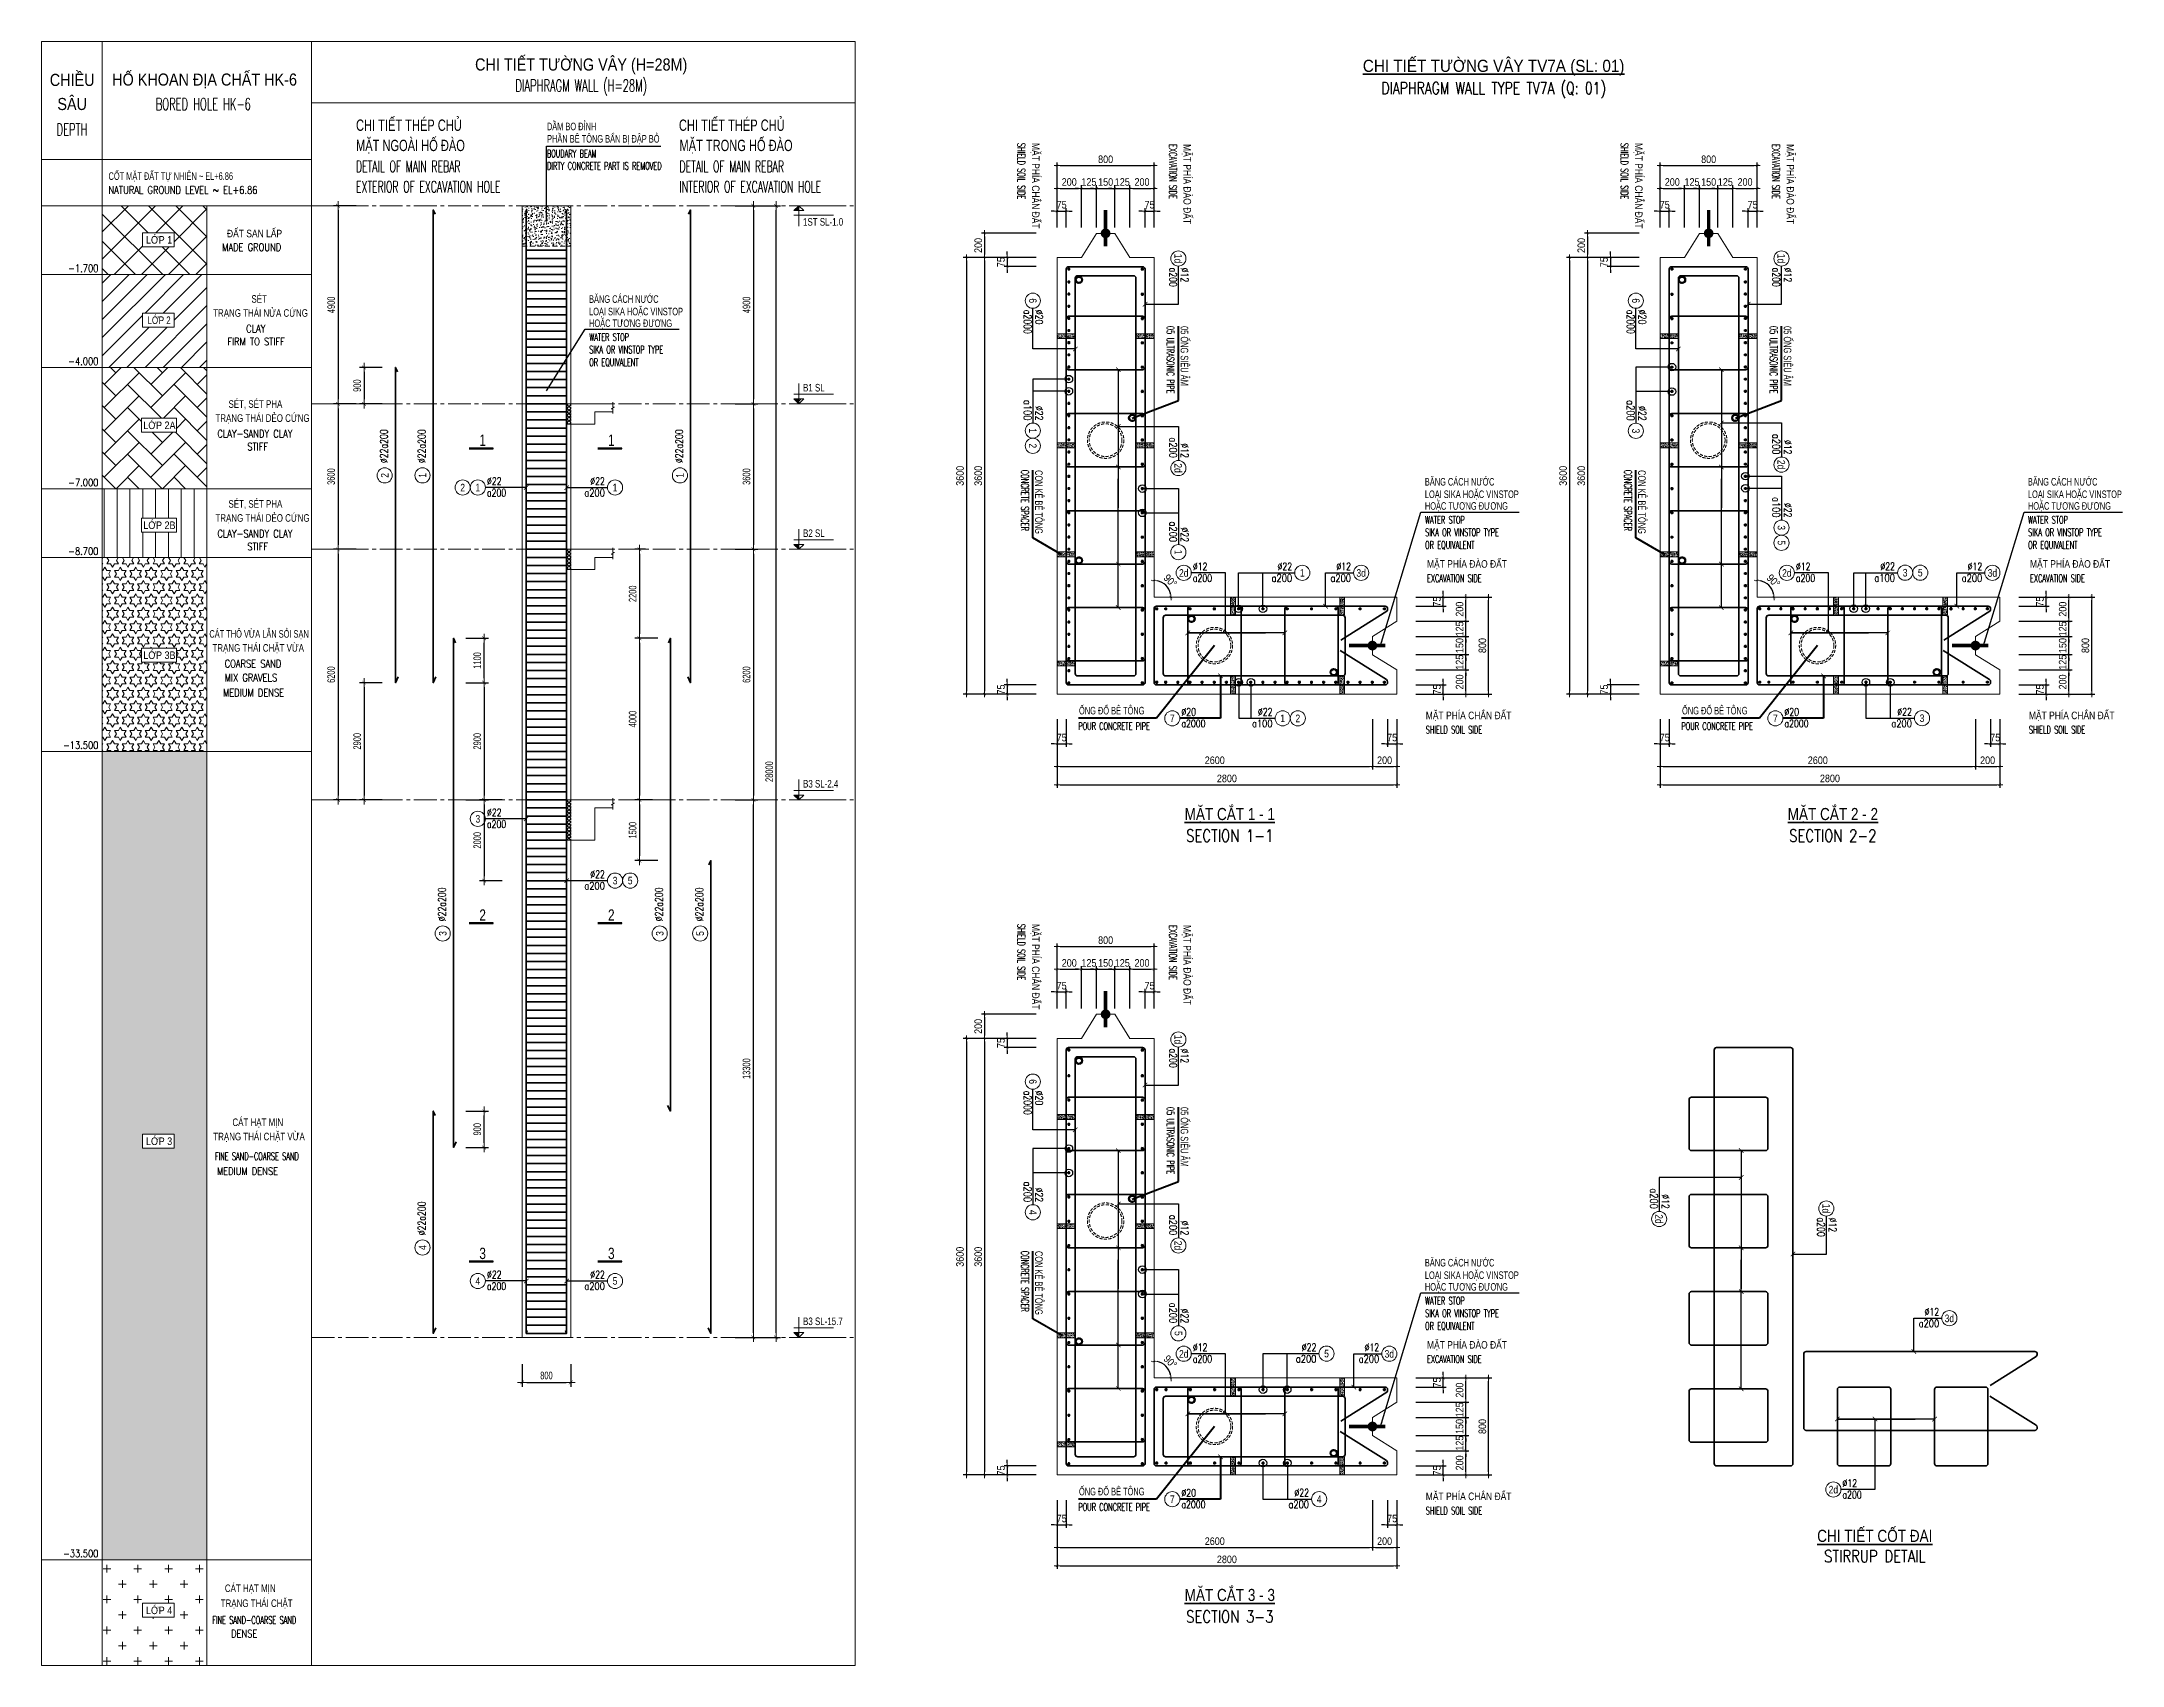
# Model space of a CAD drawing. Header units: millimetres. Extents: x -642477 to 1168880, y -27982 to 330379.
# Drawn here: x 926185 to 977656, y 63733 to 103911 of the extents above; entities that cross this region are included whole.
import ezdxf
from ezdxf.enums import TextEntityAlignment as Align

# ---------------------------------------------------------------- set-up
doc = ezdxf.new("R2010")
doc.units = ezdxf.units.MM
for name, pattern in [('CENTER2', [1.125, 0.75, -0.125, 0.125, -0.125]), ('HIDDEN', [0.375, 0.25, -0.125]), ('HIDDEN2', [4.7625, 3.175, -1.5875])]:
    doc.linetypes.add(name, pattern=pattern)
doc.layers.get('0').update_dxf_attribs({"lineweight": 20})
doc.layers.get('Defpoints').update_dxf_attribs({"color": 151, "lineweight": 9})
for name, color, linetype, lineweight in [('NDC_S_ANNO', 7, 'Continuous', 20), ('NDC_S_AXIS', 5, 'CENTER2', 13), ('NDC_S_BREAK-LINE', 1, 'Continuous', 15), ('NDC_S_CONTINUOUS', 3, 'Continuous', 20), ('NDC_S_DIAPHGRAM WALL', 3, 'Continuous', 20), ('NDC_S_DIM', 1, 'Continuous', 15), ('NDC_S_ENG TEXT', 2, 'Continuous', 20), ('NDC_S_ENG TITLE', 3, 'Continuous', 20), ('NDC_S_FOUNDATION NAME', 7, 'Continuous', 20), ('NDC_S_HATCH MATERIAL', 8, 'Continuous', 13), ('NDC_S_HIDDEN', 8, 'HIDDEN2', 13), ('NDC_S_LEADER', 1, 'Continuous', 15), ('NDC_S_LEVEL TEXT', 7, 'Continuous', 20), ('NDC_S_REBAR', 4, 'Continuous', 35), ('NDC_S_SYMBOL', 1, 'Continuous', 15), ('NDC_S_TEXT SYMBOL', 7, 'Continuous', 20), ('NDC_S_VN TEXT', 7, 'Continuous', 20), ('NDC_S_VN TITLE', 6, 'Continuous', 35), ('rev_20200806', 1, 'Continuous', 20)]:
    doc.layers.add(name, color=color, linetype=linetype, lineweight=lineweight)
doc.layers.add('NDC_S_REBAR DES.', color=2, linetype='Continuous')
doc.layers.get('rev_20200806').off()
doc.styles.add('ARIAL', font='arial.ttf', dxfattribs={"width": 0.8})
doc.styles.add('NDC_ANNO', font='', dxfattribs={"width": 0.8})
doc.styles.add('NDC_ARIAL', font='arial.ttf', dxfattribs={"width": 0.85})
doc.styles.add('NDC_DIM', font='', dxfattribs={"width": 0.75})
doc.styles.add('NDC_EN TXT', font='romans.shx', dxfattribs={"width": 0.8})
doc.styles.add('NDC_ROMANS', font='romans.shx', dxfattribs={"width": 0.8, "bigfont": 'vns.shx'})
doc.styles.get('NDC_ANNO').set_extended_font_data('Dotum')
doc.styles.get('NDC_DIM').set_extended_font_data('Dotum')
doc.dimstyles.new('A1-NDC-1-25 (x3)', dxfattribs={"dimscale": 75, "dimtxt": 2.5, "dimasz": 1, "dimexe": 1, "dimexo": 0, "dimgap": 0.8, "dimtad": 1, "dimdec": 0, "dimlfac": 0.333333, "dimdsep": 46, "dimtxsty": 'NDC_ARIAL', "dimblk": 'DIMMARK', "dimcen": 49999.938995, "dimdle": 1.5, "dimclrd": 1, "dimclre": 1, "dimclrt": 3, "dimadec": 0, "dimazin": 0, "dimtfac": 1, "dimtdec": 0, "dimtix": 1, "dimtmove": 2, "dimatfit": 3, "dimfxl": 1, "dimarcsym": 0})
doc.dimstyles.new('NDC_dim_25', dxfattribs={"dimscale": 25, "dimtxt": 2.2, "dimasz": 1.5, "dimexe": 1.5, "dimexo": 2.5, "dimgap": 1, "dimtad": 1, "dimdec": 0, "dimzin": 0, "dimdsep": 46, "dimtxsty": 'NDC_DIM', "dimblk": 'DIMMARK', "dimcen": 0.09, "dimdle": 1.2, "dimclrd": 1, "dimclre": 1, "dimclrt": 3, "dimadec": 0, "dimazin": 0, "dimtfac": 1, "dimtdec": 0, "dimtix": 1, "dimtofl": 0, "dimtmove": 0, "dimatfit": 3, "dimfxl": 6, "dimfxlon": 1, "dimtolj": 1, "dimtzin": 0, "dimarcsym": 0})
doc.dimstyles.new('NDC_dim_75', dxfattribs={"dimscale": 75, "dimtxt": 2.5, "dimasz": 1.5, "dimexe": 1.5, "dimexo": 2.5, "dimgap": 1, "dimtad": 1, "dimdec": 0, "dimzin": 0, "dimdsep": 46, "dimtxsty": 'NDC_DIM', "dimblk": 'DIMMARK', "dimcen": 0.09, "dimdle": 1.2, "dimclrd": 1, "dimclre": 1, "dimclrt": 3, "dimadec": 0, "dimazin": 0, "dimtfac": 1, "dimtdec": 0, "dimtix": 1, "dimtofl": 0, "dimtmove": 0, "dimatfit": 3, "dimfxl": 6, "dimfxlon": 1, "dimtolj": 1, "dimtzin": 0, "dimarcsym": 0})

msp = doc.modelspace()

# ---------------------------------------------------------------- texts
at = {"layer": 'NDC_S_ENG TITLE', "style": 'NDC_EN TXT'}
for s, width, p in [('DIAPHRAGM WALL (H=28M)', 0.6, (939533, 102802.3)), ('DIAPHRAGM WALL TYPE TV7A (Q: 01)', 0.75, (962103.1, 102738.2)), ('SECTION 1-1', 0.8, (955576.7, 84264)), ('SECTION 2-2', 0.8, (970494.2, 84264)), ('STIRRUP DETAIL', 0.8, (971531.2, 66434.3)), ('SECTION 3-3', 0.8, (955576.7, 64941.6))]:
    msp.add_text(s, height=300, dxfattribs=dict(at, width=width)).set_placement(p, align=Align.MIDDLE)
at = {"layer": 'NDC_S_ENG TITLE', "style": 'NDC_EN TXT', "width": 0.6}
for s, height, p in [('DETAIL OF MAIN REBAR', 280, (933962.8, 100822.1)), ('BOUDARY BEAM', 187.5, (938684.4, 101140.7)), ('DIRTY CONCRETE PART IS REMOVED', 187.5, (938689.1, 100835.2)), ('DETAIL OF MAIN REBAR', 280, (941964.2, 100822.1)), ('EXTERIOR OF EXCAVATION HOLE', 280, (933962.8, 100321.1)), ('INTERIOR OF EXCAVATION HOLE', 280, (941964.2, 100321.1)), ('WATER STOP', 187.5, (939732, 96598.1)), ('SIKA OR VINSTOP TYPE', 187.5, (939732, 96289.5)), ('OR EQUIVALENT', 187.5, (939732, 95976)), ('WATER STOP', 187.5, (960407.1, 92077)), ('WATER STOP', 187.5, (975324.6, 92077)), ('SIKA OR VINSTOP TYPE', 187.5, (960407.1, 91768.3)), ('SIKA OR VINSTOP TYPE', 187.5, (975324.6, 91768.3)), ('OR EQUIVALENT', 187.5, (960407.1, 91454.8)), ('OR EQUIVALENT', 187.5, (975324.6, 91454.8)), ('EXCAVATION SIDE', 187.5, (960454.2, 90632.1)), ('EXCAVATION SIDE', 187.5, (975371.8, 90632.1)), ('POUR CONCRETE PIPE', 187.5, (951829.6, 86972.8)), ('POUR CONCRETE PIPE', 187.5, (966747.2, 86972.8)), ('SHIELD SOIL SIDE', 187.5, (960425.1, 86883.6)), ('SHIELD SOIL SIDE', 187.5, (975342.6, 86883.6)), ('WATER STOP', 187.5, (960407.1, 72754.5)), ('SIKA OR VINSTOP TYPE', 187.5, (960407.1, 72445.9)), ('OR EQUIVALENT', 187.5, (960407.1, 72132.4)), ('EXCAVATION SIDE', 187.5, (960454.2, 71309.7)), ('POUR CONCRETE PIPE', 187.5, (951829.6, 67650.4)), ('SHIELD SOIL SIDE', 187.5, (960425.1, 67561.2))]:
    msp.add_text(s, height=height, dxfattribs=at).set_placement(p, align=Align.MIDDLE_LEFT)
for s, p in [('SHIELD SOIL SIDE', (950421.6, 101403.1)), ('EXCAVATION SIDE', (954170.1, 101374)), ('SHIELD SOIL SIDE', (965339.2, 101403.1)), ('EXCAVATION SIDE', (969087.7, 101374)), ('05 ULTRASONIC PIPE', (954110.8, 96873.3)), ('05 ULTRASONIC PIPE', (969028.4, 96873.3)), ('CONCRETE SPACER', (950510.8, 93315.4)), ('CONCRETE SPACER', (965428.4, 93315.4)), ('SHIELD SOIL SIDE', (950421.6, 82080.7)), ('EXCAVATION SIDE', (954170.1, 82051.6)), ('05 ULTRASONIC PIPE', (954110.8, 77550.9)), ('CONCRETE SPACER', (950510.8, 73992.9))]:
    msp.add_text(s, height=187.5, rotation=270, dxfattribs=at).set_placement(p, align=Align.MIDDLE_LEFT)
at = {"layer": 'NDC_S_LEVEL TEXT', "style": 'NDC_ARIAL'}
for s, height, width, p in [('CHI TIẾT THÉP CHỦ', 280, 0.7, (933962.8, 101842.8)), ('DẦM BO ĐỈNH', 187.5, 0.7, (938684.4, 101811.1)), ('CHI TIẾT THÉP CHỦ', 280, 0.7, (941949.9, 101842.8)), ('MẶT NGOÀI HỐ ĐÀO', 280, 0.7, (933962.8, 101341.8)), ('PHẦN BÊ TÔNG BẨN BỊ ĐẬP BỎ', 187.5, 0.7, (938689.1, 101505.5)), ('MẶT TRONG HỐ ĐÀO', 280, 0.7, (941964.2, 101341.8)), ('BĂNG CÁCH NƯỚC', 187.5, 0.7, (939727.4, 97540.3)), ('LOẠI SIKA HOẶC VINSTOP', 187.5, 0.7, (939727.4, 97231.6)), ('HOẶC TƯƠNG ĐƯƠNG', 187.5, 0.7, (939727.4, 96942.3)), ('BĂNG CÁCH NƯỚC', 187.5, 0.7, (960402.5, 93019.1)), ('BĂNG CÁCH NƯỚC', 187.5, 0.7, (975320.1, 93019.1)), ('LOẠI SIKA HOẶC VINSTOP', 187.5, 0.7, (960402.5, 92710.5)), ('LOẠI SIKA HOẶC VINSTOP', 187.5, 0.7, (975320.1, 92710.5)), ('HOẶC TƯƠNG ĐƯƠNG', 187.5, 0.7, (960402.5, 92421.1)), ('HOẶC TƯƠNG ĐƯƠNG', 187.5, 0.7, (975320.1, 92421.1)), ('MẶT PHÍA ĐÀO ĐẤT', 187.5, 0.8, (960454.2, 90986.8)), ('MẶT PHÍA ĐÀO ĐẤT', 187.5, 0.8, (975371.8, 90986.8)), ('ỐNG ĐỔ BÊ TÔNG', 187.5, 0.7, (951846.4, 87357)), ('ỐNG ĐỔ BÊ TÔNG', 187.5, 0.7, (966763.9, 87357)), ('MẶT PHÍA CHẮN ĐẤT', 187.5, 0.8, (960425.1, 87238.3)), ('MẶT PHÍA CHẮN ĐẤT', 187.5, 0.8, (975342.6, 87238.3)), ('BĂNG CÁCH NƯỚC', 187.5, 0.7, (960402.5, 73696.7)), ('LOẠI SIKA HOẶC VINSTOP', 187.5, 0.7, (960402.5, 73388)), ('HOẶC TƯƠNG ĐƯƠNG', 187.5, 0.7, (960402.5, 73098.7)), ('MẶT PHÍA ĐÀO ĐẤT', 187.5, 0.8, (960454.2, 71664.4)), ('ỐNG ĐỔ BÊ TÔNG', 187.5, 0.7, (951846.4, 68034.5)), ('MẶT PHÍA CHẮN ĐẤT', 187.5, 0.8, (960425.1, 67915.9))]:
    msp.add_text(s, height=height, dxfattribs=dict(at, width=width)).set_placement(p, align=Align.MIDDLE_LEFT)
for s, width, p in [('MẶT PHÍA CHẮN ĐẤT', 0.8, (950776.3, 101403.1)), ('MẶT PHÍA ĐÀO ĐẤT', 0.8, (954524.8, 101374)), ('MẶT PHÍA CHẮN ĐẤT', 0.8, (965693.9, 101403.1)), ('MẶT PHÍA ĐÀO ĐẤT', 0.8, (969442.4, 101374)), ('05 ỐNG SIÊU ÂM', 0.7, (954455, 96870.8)), ('05 ỐNG SIÊU ÂM', 0.7, (969372.6, 96870.8)), ('CON KÊ BÊ TÔNG', 0.7, (950853.7, 93308.7)), ('CON KÊ BÊ TÔNG', 0.7, (965771.2, 93308.7)), ('MẶT PHÍA CHẮN ĐẤT', 0.8, (950776.3, 82080.7)), ('MẶT PHÍA ĐÀO ĐẤT', 0.8, (954524.8, 82051.6)), ('05 ỐNG SIÊU ÂM', 0.7, (954455, 77548.3)), ('CON KÊ BÊ TÔNG', 0.7, (950853.7, 73986.2))]:
    msp.add_text(s, height=187.5, rotation=270, dxfattribs=dict(at, width=width)).set_placement(p, align=Align.MIDDLE_LEFT)
at = {"layer": 'NDC_S_VN TEXT', "color": 3, "style": 'NDC_EN TXT', "width": 0.75}
for p in [(934745.7, 93479.5), (935682.1, 93479.5), (942049.8, 93479.5), (936182.1, 82144.9), (941549.8, 82144.9), (942549.8, 82144.9), (935682.1, 74374)]:
    msp.add_text('%%C22a200', height=187.5, rotation=90, dxfattribs=at).set_placement(p)
at = {"layer": 'NDC_S_VN TEXT', "color": 7, "style": 'ARIAL', "width": 0.8}
for s, rotation, p in [('2', 270, (950704.5, 93909.8)), ('2', 90, (934671.3, 93177.1)), ('1', 90, (935607.7, 93177.1)), ('1', 90, (941975.5, 93177.1)), ('5', 270, (969222.1, 91509.2)), ('3', 90, (936107.7, 81842.5)), ('3', 90, (941475.5, 81842.5)), ('5', 90, (942475.5, 81842.5)), ('4', 90, (935607.7, 74071.6))]:
    msp.add_text(s, height=187.5, rotation=rotation, dxfattribs=at).set_placement(p, align=Align.MIDDLE)
for s, p in [('2', (936601, 92876.7)), ('5', (972656.1, 90769.4)), ('2', (957259.8, 87166.5)), ('5', (940744.8, 83151.1))]:
    msp.add_text(s, height=187.5, dxfattribs=at).set_placement(p, align=Align.MIDDLE)
at = {"layer": 'NDC_S_VN TITLE', "style": 'NDC_ARIAL'}
for s, width, p in [('CHI TIẾT TƯỜNG VÂY (H=28M)', 0.85, (939533, 103344.3)), ('%%UCHI TIẾT TƯỜNG VÂY TV7A (SL: 01)', 0.9, (962103.1, 103311.4)), ('%%UMẶT CẮT 1 - 1', 0.8, (955576.7, 84810.5)), ('%%UMẶT CẮT 2 - 2', 0.8, (970494.2, 84810.5)), ('%%UCHI TIẾT CỐT ĐAI', 0.8, (971531.2, 66980.8)), ('%%UMẶT CẮT 3 - 3', 0.8, (955576.7, 65488.1))]:
    msp.add_text(s, height=300, dxfattribs=dict(at, width=width)).set_placement(p, align=Align.MIDDLE)

# ---------------------------------------------------------------- blocks, each defined once
blk = doc.blocks.new('DIMMARK')
at = {"layer": 'NDC_S_DIM', "color": 1}
blk.add_line((-1.5, 0), (1, 0), dxfattribs=at)
at = {"layer": 'NDC_S_DIM', "color": 2, "const_width": 0.1}
blk.add_lwpolyline([(-0.42, -0.42), (0.42, 0.42)], dxfattribs=at)
blk = doc.blocks.new('*U367')
blk.add_circle((-2.5, 0), 2.5)
at = {"layer": 'NDC_S_VN TEXT', "color": 7, "style": 'ARIAL', "width": 0.8}
blk.add_attdef('SH2', text='', height=2.5, dxfattribs=at).set_placement((-2.5, 0), align=Align.MIDDLE)
at = {"layer": 'NDC_S_VN TEXT', "color": 3, "style": 'NDC_EN TXT', "width": 0.75}
for tag, p in [('DK1', (0.5, 0.85)), ('KC1', (0.5, -2.97))]:
    blk.add_attdef(tag, p, '', height=2.5, dxfattribs=at)
blk = doc.blocks.new('*U366')
blk.add_circle((2.5, 0), 2.5)
at = {"layer": 'NDC_S_VN TEXT', "color": 3, "style": 'NDC_EN TXT'}
for tag, width, p in [('DK2', 0.75, (-0.85, 0.85)), ('KC2', 0.8, (-0.85, -2.97))]:
    blk.add_attdef(tag, text='', height=2.5, dxfattribs=dict(at, width=width)).set_placement(p, align=Align.RIGHT)
at = {"layer": 'NDC_S_VN TEXT', "color": 7, "style": 'ARIAL', "width": 0.8}
blk.add_attdef('SH3', text='', height=2.5, dxfattribs=at).set_placement((2.5, 0), align=Align.MIDDLE)
blk = doc.blocks.new('Ong sieu am')
at = {"layer": 'NDC_S_HATCH MATERIAL'}
h = blk.add_hatch(dxfattribs=at)
h.set_pattern_fill('ANSI31', color=256, scale=20)
h.set_pattern_definition([(45, (0, 0), (-1.76776695, 1.76776695), [])])
h.paths.add_polyline_path([(-7119, 51159, 1), (-7179, 51159, 1)])
h.paths.add_polyline_path([(-7171, 51159, -1), (-7127, 51159, -1)], flags=16)
at = {"layer": 'NDC_S_REBAR DES.'}
for radius in [30, 22]:
    blk.add_circle((-7149, 51159), radius, dxfattribs=at)
blk = doc.blocks.new('ong do BT')
at = {"layer": 'NDC_S_HATCH MATERIAL', "linetype": 'HIDDEN', "ltscale": 100}
for radius in [150, 135]:
    blk.add_circle((-6324, 51238), radius, dxfattribs=at)
blk = doc.blocks.new('con ke BT')
at = {"layer": 'NDC_S_HATCH MATERIAL'}
h = blk.add_hatch(dxfattribs=at)
h.set_pattern_fill('AR-CONC', color=256, scale=2)
h.set_pattern_definition([(50, (0, 0), (14.3452037, -1.2550427), [1.5, -16.5]), (355, (0, 0), (-2.7750267, 15.0438427), [1.2, -13.2]), (100.451444, (1.195, -0.105), (11.570177, 13.7888), [1.274804, -14.0228422]), (46.1842, (0, 4), (21.3448266, -3.3103856), [2.25, -24.75]), (96.635635, (1.779, 3.724), (18.693239, 19.482372), [1.912207, -21.034275]), (351.184164, (0, 4), (18.693239, 19.482372), [1.8, -19.8]), (21, (2, 3), (11.938141, -8.0523778), [1.5, -16.5]), (326, (2, 3), (4.8663066, 14.503001), [1.2, -13.2]), (71.451445, (2.995, 2.329), (16.8044475, 6.450623), [1.274804, -14.0228422]), (37.5, (0, 0), (0.2431971, 6.6578771), [0, -13.04, 0, -13.4, 0, -13.25]), (7.5, (0, 0), (5.2613907, 7.8882342), [0, -7.64, 0, -12.74, 0, -5.05]), (327.5, (-4.46, 0), (10.6764487, -0.45109743), [0, -5, 0, -15.6, 0, -20.7]), (317.5, (-6.46, 0), (11.6637234, 2.0020996), [0, -6.5, 0, -10.36, 0, -14.7])])
h.paths.add_polyline_path([(-7077, 51431), (-7117, 51431), (-7117, 51281), (-7077, 51281)])
at = {"layer": 'NDC_S_BREAK-LINE'}
blk.add_lwpolyline([(-7117, 51431), (-7117, 51281), (-7077, 51281), (-7077, 51431)], close=True, dxfattribs=at)
blk = doc.blocks.new('*U1407')
at = {"layer": 'NDC_S_LEADER', "xscale": 3, "yscale": 3, "zscale": 3}
blk.add_blockref('con ke BT', (21291, -154068), dxfattribs=at)
blk = doc.blocks.new('*U1414')
at = {"layer": 'NDC_S_DIM', "color": 0, "linetype": 'ByBlock', "lineweight": -2, "transparency": 16777216}
for p in [(0, 0), (2700, 0), (5400, 0)]:
    blk.add_blockref('*U1407', p, dxfattribs=at)
blk = doc.blocks.new('*U1415')
at = {"layer": 'NDC_S_LEADER', "xscale": 3, "yscale": 3, "zscale": 3}
blk.add_blockref('con ke BT', (21291, -154068), dxfattribs=at)
blk = doc.blocks.new('*U1416')
at = {"layer": 'NDC_S_DIM', "color": 0, "linetype": 'ByBlock', "lineweight": -2, "transparency": 16777216}
for p in [(0, 0), (2700, 0), (5400, 0), (8100, 0)]:
    blk.add_blockref('*U1415', p, dxfattribs=at)
blk = doc.blocks.new('kata_block_THEP')
at = {"layer": 'NDC_S_REBAR', "color": 0}
for p, q in [((-0.5, 0), (0.5, 0)), ((-0.35, 0.35), (0.35, -0.35)), ((0.35, 0.35), (-0.35, -0.35)), ((0, 0.5), (0, -0.5))]:
    blk.add_line(p, q, dxfattribs=at)
at = {"layer": 'NDC_S_REBAR', "color": 0, "const_width": 0.0833}
blk.add_lwpolyline([(-0.5, 0, 1), (0.5, 0, 1), (-0.5, 0, 1)], format="xyb", dxfattribs=at)
blk = doc.blocks.new('*U1417')
at = {"layer": 'NDC_S_REBAR', "ltscale": 80, "xscale": 72, "yscale": 72, "zscale": 72}
blk.add_blockref('kata_block_THEP', (0, 0), dxfattribs=at)
blk = doc.blocks.new('*U1418')
at = {"layer": 'NDC_S_LEVEL TEXT', "color": 0, "linetype": 'ByBlock', "lineweight": -2, "transparency": 16777216}
for p in [(0, 0), (600.9, 0), (1201.8, 0), (1802.7, 0), (2403.6, 0), (3004.5, 0), (3605.4, 0), (4206.3, 0), (4807.2, 0), (5408.1, 0), (6009, 0), (6609.9, 0), (7210.8, 0), (7811.7, 0), (8412.6, 0), (9013.5, 0), (9614.4, 0)]:
    blk.add_blockref('*U1417', p, dxfattribs=at)
blk = doc.blocks.new('*U1419')
at = {"layer": 'NDC_S_REBAR', "ltscale": 80, "xscale": 72, "yscale": 72, "zscale": 72}
blk.add_blockref('kata_block_THEP', (0, 0), dxfattribs=at)
blk = doc.blocks.new('*U1420')
at = {"layer": 'NDC_S_LEVEL TEXT', "color": 0, "linetype": 'ByBlock', "lineweight": -2, "transparency": 16777216}
for p in [(0, 0), (300.6, 0), (601.2, 0), (901.8, 0), (1202.4, 0), (1503, 0), (1803.6, 0), (2104.2, 0), (2404.8, 0), (2705.4, 0), (3006, 0), (3306.6, 0), (3607.2, 0), (3907.8, 0), (4208.4, 0), (4509, 0), (4809.6, 0), (5110.2, 0), (5410.8, 0), (5711.4, 0), (6012, 0), (6312.6, 0), (6613.2, 0), (6913.8, 0), (7214.4, 0), (7515, 0), (7815.6, 0), (8116.2, 0), (8416.8, 0), (8717.4, 0), (9018, 0), (9318.6, 0), (9619.2, 0), (9919.8, 0)]:
    blk.add_blockref('*U1419', p, dxfattribs=at)
blk = doc.blocks.new('*D1423')
at = {"layer": 'Defpoints', "color": 0, "ltscale": 100, "transparency": 16777216}
for p in [(950072, 98342), (950785, 98567), (950785, 98342)]:
    blk.add_point(p, dxfattribs=at)
at = {"layer": 'NDC_S_DIM', "color": 1, "lineweight": -2, "ltscale": 100, "transparency": 16777216}
for p, q in [((950785, 98567), (949997, 98567)), ((950785, 98342), (949997, 98342)), ((950072, 98642), (950072, 98717)), ((950072, 98567), (950072, 98342)), ((950072, 98267), (950072, 98192))]:
    blk.add_line(p, q, dxfattribs=at)
at = {"layer": 'NDC_S_DIM', "color": 1, "lineweight": -2, "ltscale": 100, "transparency": 16777216, "xscale": 75, "yscale": 75, "zscale": 75}
for p, rotation in [((950072, 98567), 270), ((950072, 98342), 90)]:
    blk.add_blockref('DIMMARK', p, dxfattribs=dict(at, rotation=rotation))
at = {"layer": 'NDC_S_DIM', "color": 3, "ltscale": 100, "transparency": 16777216, "insert": (949917, 98454), "char_height": 187.5, "attachment_point": 5, "rotation": 90, "style": 'NDC_ARIAL'}
blk.add_mtext('75', dxfattribs=at)
blk = doc.blocks.new('*D1424')
at = {"layer": 'Defpoints', "color": 0, "ltscale": 100, "transparency": 16777216}
for p in [(950072, 87767), (950785, 87992), (950785, 87767)]:
    blk.add_point(p, dxfattribs=at)
at = {"layer": 'NDC_S_DIM', "color": 1, "lineweight": -2, "ltscale": 100, "transparency": 16777216}
for p, q in [((950072, 88067), (950072, 88142)), ((950785, 87992), (949997, 87992)), ((950785, 87767), (949997, 87767)), ((950072, 87992), (950072, 87767)), ((950072, 87692), (950072, 87617))]:
    blk.add_line(p, q, dxfattribs=at)
at = {"layer": 'NDC_S_DIM', "color": 1, "lineweight": -2, "ltscale": 100, "transparency": 16777216, "xscale": 75, "yscale": 75, "zscale": 75}
for p, rotation in [((950072, 87992), 270), ((950072, 87767), 90)]:
    blk.add_blockref('DIMMARK', p, dxfattribs=dict(at, rotation=rotation))
at = {"layer": 'NDC_S_DIM', "color": 3, "ltscale": 100, "transparency": 16777216, "insert": (949917, 87879), "char_height": 187.5, "attachment_point": 5, "rotation": 90, "style": 'NDC_ARIAL'}
blk.add_mtext('75', dxfattribs=at)
blk = doc.blocks.new('*D1425')
at = {"layer": 'Defpoints', "color": 0, "ltscale": 100, "transparency": 16777216}
for p in [(950785, 99167), (949510, 98567), (950785, 98567)]:
    blk.add_point(p, dxfattribs=at)
at = {"layer": 'NDC_S_DIM', "color": 1, "lineweight": -2, "ltscale": 100, "transparency": 16777216}
for p, q in [((950785, 99167), (949435, 99167)), ((949510, 99092), (949510, 98642)), ((950785, 98567), (949435, 98567))]:
    blk.add_line(p, q, dxfattribs=at)
at = {"layer": 'NDC_S_DIM', "color": 1, "lineweight": -2, "ltscale": 100, "transparency": 16777216, "xscale": 75, "yscale": 75, "zscale": 75}
for p, rotation in [((949510, 99167), 90), ((949510, 98567), 270)]:
    blk.add_blockref('DIMMARK', p, dxfattribs=dict(at, rotation=rotation))
at = {"layer": 'NDC_S_DIM', "color": 3, "ltscale": 100, "transparency": 16777216, "insert": (949354, 98867), "char_height": 187.5, "attachment_point": 5, "rotation": 90, "style": 'NDC_ARIAL'}
blk.add_mtext('200', dxfattribs=at)
blk = doc.blocks.new('*D1426')
at = {"layer": 'Defpoints', "color": 0, "ltscale": 100, "transparency": 16777216}
for p in [(950785, 98567), (949510, 87767), (950785, 87767)]:
    blk.add_point(p, dxfattribs=at)
at = {"layer": 'NDC_S_DIM', "color": 1, "lineweight": -2, "ltscale": 100, "transparency": 16777216}
for p, q in [((950785, 98567), (949435, 98567)), ((949510, 98492), (949510, 87842)), ((950785, 87767), (949435, 87767))]:
    blk.add_line(p, q, dxfattribs=at)
at = {"layer": 'NDC_S_DIM', "color": 1, "lineweight": -2, "ltscale": 100, "transparency": 16777216, "xscale": 75, "yscale": 75, "zscale": 75}
for p, rotation in [((949510, 98567), 90), ((949510, 87767), 270)]:
    blk.add_blockref('DIMMARK', p, dxfattribs=dict(at, rotation=rotation))
at = {"layer": 'NDC_S_DIM', "color": 3, "ltscale": 100, "transparency": 16777216, "insert": (949354, 93167), "char_height": 187.5, "attachment_point": 5, "rotation": 90, "style": 'NDC_ARIAL'}
blk.add_mtext('3600', dxfattribs=at)
blk = doc.blocks.new('*D1427')
at = {"layer": 'Defpoints', "color": 0, "ltscale": 100, "transparency": 16777216}
for p in [(950785, 98567), (949060, 87767), (950785, 87767)]:
    blk.add_point(p, dxfattribs=at)
at = {"layer": 'NDC_S_DIM', "color": 1, "lineweight": -2, "ltscale": 100, "transparency": 16777216}
for p, q in [((950785, 98567), (948985, 98567)), ((949060, 98492), (949060, 87842)), ((950785, 87767), (948985, 87767))]:
    blk.add_line(p, q, dxfattribs=at)
at = {"layer": 'NDC_S_DIM', "color": 1, "lineweight": -2, "ltscale": 100, "transparency": 16777216, "xscale": 75, "yscale": 75, "zscale": 75}
for p, rotation in [((949060, 98567), 90), ((949060, 87767), 270)]:
    blk.add_blockref('DIMMARK', p, dxfattribs=dict(at, rotation=rotation))
at = {"layer": 'NDC_S_DIM', "color": 3, "ltscale": 100, "transparency": 16777216, "insert": (948904, 93167), "char_height": 187.5, "attachment_point": 5, "rotation": 90, "style": 'NDC_ARIAL'}
blk.add_mtext('3600', dxfattribs=at)
blk = doc.blocks.new('*D1428')
at = {"layer": 'Defpoints', "color": 0, "ltscale": 100, "transparency": 16777216}
for p in [(951905, 100280), (951305, 99308), (951905, 99308)]:
    blk.add_point(p, dxfattribs=at)
at = {"layer": 'NDC_S_DIM', "color": 1, "lineweight": -2, "ltscale": 100, "transparency": 16777216}
for p, q in [((951305, 99308), (951305, 100355)), ((951380, 100280), (951830, 100280)), ((951905, 99308), (951905, 100355))]:
    blk.add_line(p, q, dxfattribs=at)
at = {"layer": 'NDC_S_DIM', "color": 1, "lineweight": -2, "ltscale": 100, "transparency": 16777216, "xscale": 75, "yscale": 75, "zscale": 75, "rotation": 180}
blk.add_blockref('DIMMARK', (951305, 100280), dxfattribs=at)
at = {"layer": 'NDC_S_DIM', "color": 1, "lineweight": -2, "ltscale": 100, "transparency": 16777216, "xscale": 75, "yscale": 75, "zscale": 75}
blk.add_blockref('DIMMARK', (951905, 100280), dxfattribs=at)
at = {"layer": 'NDC_S_DIM', "color": 3, "ltscale": 100, "transparency": 16777216, "insert": (951605, 100436), "char_height": 187.5, "attachment_point": 5, "style": 'NDC_ARIAL'}
blk.add_mtext('200', dxfattribs=at)
blk = doc.blocks.new('*D1429')
at = {"layer": 'Defpoints', "color": 0, "ltscale": 100, "transparency": 16777216}
for p in [(952280, 100280), (951905, 99308), (952280, 99308)]:
    blk.add_point(p, dxfattribs=at)
at = {"layer": 'NDC_S_DIM', "color": 1, "lineweight": -2, "ltscale": 100, "transparency": 16777216}
for p, q in [((951830, 100280), (951755, 100280)), ((951905, 99308), (951905, 100355)), ((951905, 100280), (952280, 100280)), ((952280, 99308), (952280, 100355)), ((952355, 100280), (952430, 100280))]:
    blk.add_line(p, q, dxfattribs=at)
at = {"layer": 'NDC_S_DIM', "color": 1, "lineweight": -2, "ltscale": 100, "transparency": 16777216, "xscale": 75, "yscale": 75, "zscale": 75}
blk.add_blockref('DIMMARK', (951905, 100280), dxfattribs=at)
at = {"layer": 'NDC_S_DIM', "color": 1, "lineweight": -2, "ltscale": 100, "transparency": 16777216, "xscale": 75, "yscale": 75, "zscale": 75, "rotation": 180}
blk.add_blockref('DIMMARK', (952280, 100280), dxfattribs=at)
at = {"layer": 'NDC_S_DIM', "color": 3, "ltscale": 100, "transparency": 16777216, "insert": (952092, 100436), "char_height": 187.5, "attachment_point": 5, "style": 'NDC_ARIAL'}
blk.add_mtext('125', dxfattribs=at)
blk = doc.blocks.new('*D1430')
at = {"layer": 'Defpoints', "color": 0, "ltscale": 100, "transparency": 16777216}
for p in [(952730, 100280), (952280, 99308), (952730, 99308)]:
    blk.add_point(p, dxfattribs=at)
at = {"layer": 'NDC_S_DIM', "color": 1, "lineweight": -2, "ltscale": 100, "transparency": 16777216}
for p, q in [((952205, 100280), (952130, 100280)), ((952280, 99308), (952280, 100355)), ((952280, 100280), (952730, 100280)), ((952730, 99308), (952730, 100355)), ((952805, 100280), (952880, 100280))]:
    blk.add_line(p, q, dxfattribs=at)
at = {"layer": 'NDC_S_DIM', "color": 1, "lineweight": -2, "ltscale": 100, "transparency": 16777216, "xscale": 75, "yscale": 75, "zscale": 75}
blk.add_blockref('DIMMARK', (952280, 100280), dxfattribs=at)
at = {"layer": 'NDC_S_DIM', "color": 1, "lineweight": -2, "ltscale": 100, "transparency": 16777216, "xscale": 75, "yscale": 75, "zscale": 75, "rotation": 180}
blk.add_blockref('DIMMARK', (952730, 100280), dxfattribs=at)
at = {"layer": 'NDC_S_DIM', "color": 3, "ltscale": 100, "transparency": 16777216, "insert": (952505, 100436), "char_height": 187.5, "attachment_point": 5, "style": 'NDC_ARIAL'}
blk.add_mtext('150', dxfattribs=at)
blk = doc.blocks.new('*D1431')
at = {"layer": 'Defpoints', "color": 0, "ltscale": 100, "transparency": 16777216}
for p in [(953105, 100280), (952730, 99308), (953105, 99308)]:
    blk.add_point(p, dxfattribs=at)
at = {"layer": 'NDC_S_DIM', "color": 1, "lineweight": -2, "ltscale": 100, "transparency": 16777216}
for p, q in [((952655, 100280), (952580, 100280)), ((952730, 99308), (952730, 100355)), ((952730, 100280), (953105, 100280)), ((953105, 99308), (953105, 100355)), ((953180, 100280), (953255, 100280))]:
    blk.add_line(p, q, dxfattribs=at)
at = {"layer": 'NDC_S_DIM', "color": 1, "lineweight": -2, "ltscale": 100, "transparency": 16777216, "xscale": 75, "yscale": 75, "zscale": 75}
blk.add_blockref('DIMMARK', (952730, 100280), dxfattribs=at)
at = {"layer": 'NDC_S_DIM', "color": 1, "lineweight": -2, "ltscale": 100, "transparency": 16777216, "xscale": 75, "yscale": 75, "zscale": 75, "rotation": 180}
blk.add_blockref('DIMMARK', (953105, 100280), dxfattribs=at)
at = {"layer": 'NDC_S_DIM', "color": 3, "ltscale": 100, "transparency": 16777216, "insert": (952917, 100436), "char_height": 187.5, "attachment_point": 5, "style": 'NDC_ARIAL'}
blk.add_mtext('125', dxfattribs=at)
blk = doc.blocks.new('*D1432')
at = {"layer": 'Defpoints', "color": 0, "ltscale": 100, "transparency": 16777216}
for p in [(953705, 100280), (953105, 99308), (953705, 99308)]:
    blk.add_point(p, dxfattribs=at)
at = {"layer": 'NDC_S_DIM', "color": 1, "lineweight": -2, "ltscale": 100, "transparency": 16777216}
for p, q in [((953105, 99308), (953105, 100355)), ((953180, 100280), (953630, 100280)), ((953705, 99308), (953705, 100355))]:
    blk.add_line(p, q, dxfattribs=at)
at = {"layer": 'NDC_S_DIM', "color": 1, "lineweight": -2, "ltscale": 100, "transparency": 16777216, "xscale": 75, "yscale": 75, "zscale": 75, "rotation": 180}
blk.add_blockref('DIMMARK', (953105, 100280), dxfattribs=at)
at = {"layer": 'NDC_S_DIM', "color": 1, "lineweight": -2, "ltscale": 100, "transparency": 16777216, "xscale": 75, "yscale": 75, "zscale": 75}
blk.add_blockref('DIMMARK', (953705, 100280), dxfattribs=at)
at = {"layer": 'NDC_S_DIM', "color": 3, "ltscale": 100, "transparency": 16777216, "insert": (953405, 100436), "char_height": 187.5, "attachment_point": 5, "style": 'NDC_ARIAL'}
blk.add_mtext('200', dxfattribs=at)
blk = doc.blocks.new('*D1433')
at = {"layer": 'Defpoints', "color": 0, "ltscale": 100, "transparency": 16777216}
for p in [(953705, 100842), (951305, 99308), (953705, 99308)]:
    blk.add_point(p, dxfattribs=at)
at = {"layer": 'NDC_S_DIM', "color": 1, "lineweight": -2, "ltscale": 100, "transparency": 16777216}
for p, q in [((951305, 99308), (951305, 100917)), ((953705, 99308), (953705, 100917)), ((951380, 100842), (953630, 100842))]:
    blk.add_line(p, q, dxfattribs=at)
at = {"layer": 'NDC_S_DIM', "color": 1, "lineweight": -2, "ltscale": 100, "transparency": 16777216, "xscale": 75, "yscale": 75, "zscale": 75, "rotation": 180}
blk.add_blockref('DIMMARK', (951305, 100842), dxfattribs=at)
at = {"layer": 'NDC_S_DIM', "color": 1, "lineweight": -2, "ltscale": 100, "transparency": 16777216, "xscale": 75, "yscale": 75, "zscale": 75}
blk.add_blockref('DIMMARK', (953705, 100842), dxfattribs=at)
at = {"layer": 'NDC_S_DIM', "color": 3, "ltscale": 100, "transparency": 16777216, "insert": (952505, 100998), "char_height": 187.5, "attachment_point": 5, "style": 'NDC_ARIAL'}
blk.add_mtext('800', dxfattribs=at)
blk = doc.blocks.new('*D1434')
at = {"layer": 'Defpoints', "color": 0, "ltscale": 100, "transparency": 16777216}
for p in [(951530, 99717), (951305, 99308), (951530, 99308)]:
    blk.add_point(p, dxfattribs=at)
at = {"layer": 'NDC_S_DIM', "color": 1, "lineweight": -2, "ltscale": 100, "transparency": 16777216}
for p, q in [((951230, 99717), (951155, 99717)), ((951305, 99308), (951305, 99792)), ((951305, 99717), (951530, 99717)), ((951530, 99308), (951530, 99792)), ((951605, 99717), (951680, 99717))]:
    blk.add_line(p, q, dxfattribs=at)
at = {"layer": 'NDC_S_DIM', "color": 1, "lineweight": -2, "ltscale": 100, "transparency": 16777216, "xscale": 75, "yscale": 75, "zscale": 75}
blk.add_blockref('DIMMARK', (951305, 99717), dxfattribs=at)
at = {"layer": 'NDC_S_DIM', "color": 1, "lineweight": -2, "ltscale": 100, "transparency": 16777216, "xscale": 75, "yscale": 75, "zscale": 75, "rotation": 180}
blk.add_blockref('DIMMARK', (951530, 99717), dxfattribs=at)
at = {"layer": 'NDC_S_DIM', "color": 3, "ltscale": 100, "transparency": 16777216, "insert": (951417, 99873), "char_height": 187.5, "attachment_point": 5, "style": 'NDC_ARIAL'}
blk.add_mtext('75', dxfattribs=at)
blk = doc.blocks.new('*D1435')
at = {"layer": 'Defpoints', "color": 0, "ltscale": 100, "transparency": 16777216}
for p in [(953705, 99717), (953480, 99308), (953705, 99308)]:
    blk.add_point(p, dxfattribs=at)
at = {"layer": 'NDC_S_DIM', "color": 1, "lineweight": -2, "ltscale": 100, "transparency": 16777216}
for p, q in [((953405, 99717), (953330, 99717)), ((953480, 99308), (953480, 99792)), ((953480, 99717), (953705, 99717)), ((953705, 99308), (953705, 99792)), ((953780, 99717), (953855, 99717))]:
    blk.add_line(p, q, dxfattribs=at)
at = {"layer": 'NDC_S_DIM', "color": 1, "lineweight": -2, "ltscale": 100, "transparency": 16777216, "xscale": 75, "yscale": 75, "zscale": 75}
blk.add_blockref('DIMMARK', (953480, 99717), dxfattribs=at)
at = {"layer": 'NDC_S_DIM', "color": 1, "lineweight": -2, "ltscale": 100, "transparency": 16777216, "xscale": 75, "yscale": 75, "zscale": 75, "rotation": 180}
blk.add_blockref('DIMMARK', (953705, 99717), dxfattribs=at)
at = {"layer": 'NDC_S_DIM', "color": 3, "ltscale": 100, "transparency": 16777216, "insert": (953592, 99873), "char_height": 187.5, "attachment_point": 5, "style": 'NDC_ARIAL'}
blk.add_mtext('75', dxfattribs=at)
blk = doc.blocks.new('*U1422')
at = {"layer": 'NDC_S_LEADER', "xscale": 3, "yscale": 3, "zscale": 3}
blk.add_blockref('con ke BT', (21291, -154068), dxfattribs=at)
blk = doc.blocks.new('*U1408')
at = {"layer": 'NDC_S_DIM', "color": 0, "linetype": 'ByBlock', "lineweight": -2, "transparency": 16777216}
for p in [(0, 0), (2700, 0)]:
    blk.add_blockref('*U1422', p, dxfattribs=at)
blk = doc.blocks.new('*U1409')
at = {"layer": 'NDC_S_LEADER', "xscale": 3, "yscale": 3, "zscale": 3}
blk.add_blockref('con ke BT', (21291, -154068), dxfattribs=at)
blk = doc.blocks.new('*U1410')
at = {"layer": 'NDC_S_DIM', "color": 0, "linetype": 'ByBlock', "lineweight": -2, "transparency": 16777216}
for p in [(0, 0), (2700, 0)]:
    blk.add_blockref('*U1409', p, dxfattribs=at)
blk = doc.blocks.new('*U1411')
at = {"layer": 'NDC_S_REBAR', "ltscale": 80, "xscale": 72, "yscale": 72, "zscale": 72}
blk.add_blockref('kata_block_THEP', (0, 0), dxfattribs=at)
blk = doc.blocks.new('*U1412')
at = {"layer": 'NDC_S_LEVEL TEXT', "color": 0, "linetype": 'ByBlock', "lineweight": -2, "transparency": 16777216}
for p in [(0, 0), (600.9, 0), (1201.8, 0), (1802.7, 0), (2403.6, 0), (3004.5, 0), (3605.4, 0), (4206.3, 0), (4807.2, 0), (5408.1, 0)]:
    blk.add_blockref('*U1411', p, dxfattribs=at)
blk = doc.blocks.new('*U1413')
at = {"layer": 'NDC_S_REBAR', "ltscale": 80, "xscale": 72, "yscale": 72, "zscale": 72}
blk.add_blockref('kata_block_THEP', (0, 0), dxfattribs=at)
blk = doc.blocks.new('*U1421')
at = {"layer": 'NDC_S_LEVEL TEXT', "color": 0, "linetype": 'ByBlock', "lineweight": -2, "transparency": 16777216}
for p in [(0, 0), (300.6, 0), (601.2, 0), (901.8, 0), (1202.4, 0), (1503, 0), (1803.6, 0), (2104.2, 0), (2404.8, 0), (2705.4, 0), (3006, 0), (3306.6, 0), (3607.2, 0), (3907.8, 0), (4208.4, 0), (4509, 0), (4809.6, 0), (5110.2, 0), (5410.8, 0)]:
    blk.add_blockref('*U1413', p, dxfattribs=at)
blk = doc.blocks.new('*D1436')
at = {"layer": 'Defpoints', "color": 0, "ltscale": 100, "transparency": 16777216}
for p in [(960177, 88367), (961418, 88367), (960177, 87767)]:
    blk.add_point(p, dxfattribs=at)
at = {"layer": 'NDC_S_DIM', "color": 1, "lineweight": -2, "ltscale": 100, "transparency": 16777216}
for p, q in [((960177, 88367), (961493, 88367)), ((961418, 87842), (961418, 88292)), ((960177, 87767), (961493, 87767))]:
    blk.add_line(p, q, dxfattribs=at)
at = {"layer": 'NDC_S_DIM', "color": 1, "lineweight": -2, "ltscale": 100, "transparency": 16777216, "xscale": 75, "yscale": 75, "zscale": 75}
for p, rotation in [((961418, 88367), 90), ((961418, 87767), 270)]:
    blk.add_blockref('DIMMARK', p, dxfattribs=dict(at, rotation=rotation))
at = {"layer": 'NDC_S_DIM', "color": 3, "ltscale": 100, "transparency": 16777216, "insert": (961262, 88067), "char_height": 187.5, "attachment_point": 5, "rotation": 90, "style": 'NDC_ARIAL'}
blk.add_mtext('200', dxfattribs=at)
blk = doc.blocks.new('*D1437')
at = {"layer": 'Defpoints', "color": 0, "ltscale": 100, "transparency": 16777216}
for p in [(960177, 88742), (961418, 88742), (960177, 88367)]:
    blk.add_point(p, dxfattribs=at)
at = {"layer": 'NDC_S_DIM', "color": 1, "lineweight": -2, "ltscale": 100, "transparency": 16777216}
for p, q in [((960177, 88742), (961493, 88742)), ((961418, 88817), (961418, 88892)), ((961418, 88367), (961418, 88742)), ((960177, 88367), (961493, 88367)), ((961418, 88292), (961418, 88217))]:
    blk.add_line(p, q, dxfattribs=at)
at = {"layer": 'NDC_S_DIM', "color": 1, "lineweight": -2, "ltscale": 100, "transparency": 16777216, "xscale": 75, "yscale": 75, "zscale": 75}
for p, rotation in [((961418, 88742), 270), ((961418, 88367), 90)]:
    blk.add_blockref('DIMMARK', p, dxfattribs=dict(at, rotation=rotation))
at = {"layer": 'NDC_S_DIM', "color": 3, "ltscale": 100, "transparency": 16777216, "insert": (961262, 88554), "char_height": 187.5, "attachment_point": 5, "rotation": 90, "style": 'NDC_ARIAL'}
blk.add_mtext('125', dxfattribs=at)
blk = doc.blocks.new('*D1438')
at = {"layer": 'Defpoints', "color": 0, "ltscale": 100, "transparency": 16777216}
for p in [(960177, 89192), (961418, 89192), (960177, 88742)]:
    blk.add_point(p, dxfattribs=at)
at = {"layer": 'NDC_S_DIM', "color": 1, "lineweight": -2, "ltscale": 100, "transparency": 16777216}
for p, q in [((960177, 89192), (961493, 89192)), ((961418, 89267), (961418, 89342)), ((961418, 88742), (961418, 89192)), ((960177, 88742), (961493, 88742)), ((961418, 88667), (961418, 88592))]:
    blk.add_line(p, q, dxfattribs=at)
at = {"layer": 'NDC_S_DIM', "color": 1, "lineweight": -2, "ltscale": 100, "transparency": 16777216, "xscale": 75, "yscale": 75, "zscale": 75}
for p, rotation in [((961418, 89192), 270), ((961418, 88742), 90)]:
    blk.add_blockref('DIMMARK', p, dxfattribs=dict(at, rotation=rotation))
at = {"layer": 'NDC_S_DIM', "color": 3, "ltscale": 100, "transparency": 16777216, "insert": (961262, 88967), "char_height": 187.5, "attachment_point": 5, "rotation": 90, "style": 'NDC_ARIAL'}
blk.add_mtext('150', dxfattribs=at)
blk = doc.blocks.new('*D1439')
at = {"layer": 'Defpoints', "color": 0, "ltscale": 100, "transparency": 16777216}
for p in [(960177, 89567), (961418, 89567), (960177, 89192)]:
    blk.add_point(p, dxfattribs=at)
at = {"layer": 'NDC_S_DIM', "color": 1, "lineweight": -2, "ltscale": 100, "transparency": 16777216}
for p, q in [((960177, 89567), (961493, 89567)), ((961418, 89642), (961418, 89717)), ((961418, 89192), (961418, 89567)), ((960177, 89192), (961493, 89192)), ((961418, 89117), (961418, 89042))]:
    blk.add_line(p, q, dxfattribs=at)
at = {"layer": 'NDC_S_DIM', "color": 1, "lineweight": -2, "ltscale": 100, "transparency": 16777216, "xscale": 75, "yscale": 75, "zscale": 75}
for p, rotation in [((961418, 89567), 270), ((961418, 89192), 90)]:
    blk.add_blockref('DIMMARK', p, dxfattribs=dict(at, rotation=rotation))
at = {"layer": 'NDC_S_DIM', "color": 3, "ltscale": 100, "transparency": 16777216, "insert": (961262, 89379), "char_height": 187.5, "attachment_point": 5, "rotation": 90, "style": 'NDC_ARIAL'}
blk.add_mtext('125', dxfattribs=at)
blk = doc.blocks.new('*D1440')
at = {"layer": 'Defpoints', "color": 0, "ltscale": 100, "transparency": 16777216}
for p in [(960177, 90167), (961418, 90167), (960177, 89567)]:
    blk.add_point(p, dxfattribs=at)
at = {"layer": 'NDC_S_DIM', "color": 1, "lineweight": -2, "ltscale": 100, "transparency": 16777216}
for p, q in [((960177, 90167), (961493, 90167)), ((961418, 89642), (961418, 90092)), ((960177, 89567), (961493, 89567))]:
    blk.add_line(p, q, dxfattribs=at)
at = {"layer": 'NDC_S_DIM', "color": 1, "lineweight": -2, "ltscale": 100, "transparency": 16777216, "xscale": 75, "yscale": 75, "zscale": 75}
for p, rotation in [((961418, 90167), 90), ((961418, 89567), 270)]:
    blk.add_blockref('DIMMARK', p, dxfattribs=dict(at, rotation=rotation))
at = {"layer": 'NDC_S_DIM', "color": 3, "ltscale": 100, "transparency": 16777216, "insert": (961262, 89867), "char_height": 187.5, "attachment_point": 5, "rotation": 90, "style": 'NDC_ARIAL'}
blk.add_mtext('200', dxfattribs=at)
blk = doc.blocks.new('*D1441')
at = {"layer": 'Defpoints', "color": 0, "ltscale": 100, "transparency": 16777216}
for p in [(960177, 90167), (961980, 90167), (960177, 87767)]:
    blk.add_point(p, dxfattribs=at)
at = {"layer": 'NDC_S_DIM', "color": 1, "lineweight": -2, "ltscale": 100, "transparency": 16777216}
for p, q in [((960177, 90167), (962055, 90167)), ((961980, 87842), (961980, 90092)), ((960177, 87767), (962055, 87767))]:
    blk.add_line(p, q, dxfattribs=at)
at = {"layer": 'NDC_S_DIM', "color": 1, "lineweight": -2, "ltscale": 100, "transparency": 16777216, "xscale": 75, "yscale": 75, "zscale": 75}
for p, rotation in [((961980, 90167), 90), ((961980, 87767), 270)]:
    blk.add_blockref('DIMMARK', p, dxfattribs=dict(at, rotation=rotation))
at = {"layer": 'NDC_S_DIM', "color": 3, "ltscale": 100, "transparency": 16777216, "insert": (961825, 88967), "char_height": 187.5, "attachment_point": 5, "rotation": 90, "style": 'NDC_ARIAL'}
blk.add_mtext('800', dxfattribs=at)
blk = doc.blocks.new('*D1442')
at = {"layer": 'Defpoints', "color": 0, "ltscale": 100, "transparency": 16777216}
for p in [(960177, 87992), (960177, 87767), (960855, 87992)]:
    blk.add_point(p, dxfattribs=at)
at = {"layer": 'NDC_S_DIM', "color": 1, "lineweight": -2, "ltscale": 100, "transparency": 16777216}
for p, q in [((960855, 88067), (960855, 88142)), ((960177, 87992), (960930, 87992)), ((960177, 87767), (960930, 87767)), ((960855, 87767), (960855, 87992)), ((960855, 87692), (960855, 87617))]:
    blk.add_line(p, q, dxfattribs=at)
at = {"layer": 'NDC_S_DIM', "color": 1, "lineweight": -2, "ltscale": 100, "transparency": 16777216, "xscale": 75, "yscale": 75, "zscale": 75}
for p, rotation in [((960855, 87992), 270), ((960855, 87767), 90)]:
    blk.add_blockref('DIMMARK', p, dxfattribs=dict(at, rotation=rotation))
at = {"layer": 'NDC_S_DIM', "color": 3, "ltscale": 100, "transparency": 16777216, "insert": (960700, 87879), "char_height": 187.5, "attachment_point": 5, "rotation": 90, "style": 'NDC_ARIAL'}
blk.add_mtext('75', dxfattribs=at)
blk = doc.blocks.new('*D1443')
at = {"layer": 'Defpoints', "color": 0, "ltscale": 100, "transparency": 16777216}
for p in [(960177, 90167), (960855, 90167), (960177, 89942)]:
    blk.add_point(p, dxfattribs=at)
at = {"layer": 'NDC_S_DIM', "color": 1, "lineweight": -2, "ltscale": 100, "transparency": 16777216}
for p, q in [((960177, 90167), (960930, 90167)), ((960855, 90242), (960855, 90317)), ((960855, 89942), (960855, 90167)), ((960177, 89942), (960930, 89942)), ((960855, 89867), (960855, 89792))]:
    blk.add_line(p, q, dxfattribs=at)
at = {"layer": 'NDC_S_DIM', "color": 1, "lineweight": -2, "ltscale": 100, "transparency": 16777216, "xscale": 75, "yscale": 75, "zscale": 75}
for p, rotation in [((960855, 90167), 270), ((960855, 89942), 90)]:
    blk.add_blockref('DIMMARK', p, dxfattribs=dict(at, rotation=rotation))
at = {"layer": 'NDC_S_DIM', "color": 3, "ltscale": 100, "transparency": 16777216, "insert": (960700, 90054), "char_height": 187.5, "attachment_point": 5, "rotation": 90, "style": 'NDC_ARIAL'}
blk.add_mtext('75', dxfattribs=at)
blk = doc.blocks.new('*D1444')
at = {"layer": 'Defpoints', "color": 0, "ltscale": 100, "transparency": 16777216}
for p in [(951305, 87147), (951530, 87147), (951530, 86534)]:
    blk.add_point(p, dxfattribs=at)
at = {"layer": 'NDC_S_DIM', "color": 1, "lineweight": -2, "ltscale": 100, "transparency": 16777216}
for p, q in [((951305, 87147), (951305, 86459)), ((951530, 87147), (951530, 86459)), ((951230, 86534), (951155, 86534)), ((951305, 86534), (951530, 86534)), ((951605, 86534), (951680, 86534))]:
    blk.add_line(p, q, dxfattribs=at)
at = {"layer": 'NDC_S_DIM', "color": 1, "lineweight": -2, "ltscale": 100, "transparency": 16777216, "xscale": 75, "yscale": 75, "zscale": 75}
blk.add_blockref('DIMMARK', (951305, 86534), dxfattribs=at)
at = {"layer": 'NDC_S_DIM', "color": 1, "lineweight": -2, "ltscale": 100, "transparency": 16777216, "xscale": 75, "yscale": 75, "zscale": 75, "rotation": 180}
blk.add_blockref('DIMMARK', (951530, 86534), dxfattribs=at)
at = {"layer": 'NDC_S_DIM', "color": 3, "ltscale": 100, "transparency": 16777216, "insert": (951417, 86690), "char_height": 187.5, "attachment_point": 5, "style": 'NDC_ARIAL'}
blk.add_mtext('75', dxfattribs=at)
blk = doc.blocks.new('*D1445')
at = {"layer": 'Defpoints', "color": 0, "ltscale": 100, "transparency": 16777216}
for p in [(959480, 87147), (959705, 87147), (959705, 86534)]:
    blk.add_point(p, dxfattribs=at)
at = {"layer": 'NDC_S_DIM', "color": 1, "lineweight": -2, "ltscale": 100, "transparency": 16777216}
for p, q in [((959480, 87147), (959480, 86459)), ((959705, 87147), (959705, 86459)), ((959405, 86534), (959330, 86534)), ((959480, 86534), (959705, 86534)), ((959780, 86534), (959855, 86534))]:
    blk.add_line(p, q, dxfattribs=at)
at = {"layer": 'NDC_S_DIM', "color": 1, "lineweight": -2, "ltscale": 100, "transparency": 16777216, "xscale": 75, "yscale": 75, "zscale": 75}
blk.add_blockref('DIMMARK', (959480, 86534), dxfattribs=at)
at = {"layer": 'NDC_S_DIM', "color": 1, "lineweight": -2, "ltscale": 100, "transparency": 16777216, "xscale": 75, "yscale": 75, "zscale": 75, "rotation": 180}
blk.add_blockref('DIMMARK', (959705, 86534), dxfattribs=at)
at = {"layer": 'NDC_S_DIM', "color": 3, "ltscale": 100, "transparency": 16777216, "insert": (959592, 86690), "char_height": 187.5, "attachment_point": 5, "style": 'NDC_ARIAL'}
blk.add_mtext('75', dxfattribs=at)
blk = doc.blocks.new('*D1446')
at = {"layer": 'Defpoints', "color": 0, "ltscale": 100, "transparency": 16777216}
for p in [(951305, 87147), (959105, 87147), (959105, 85972)]:
    blk.add_point(p, dxfattribs=at)
at = {"layer": 'NDC_S_DIM', "color": 1, "lineweight": -2, "ltscale": 100, "transparency": 16777216}
for p, q in [((951305, 87147), (951305, 85897)), ((959105, 87147), (959105, 85897)), ((951380, 85972), (959030, 85972))]:
    blk.add_line(p, q, dxfattribs=at)
at = {"layer": 'NDC_S_DIM', "color": 1, "lineweight": -2, "ltscale": 100, "transparency": 16777216, "xscale": 75, "yscale": 75, "zscale": 75, "rotation": 180}
blk.add_blockref('DIMMARK', (951305, 85972), dxfattribs=at)
at = {"layer": 'NDC_S_DIM', "color": 1, "lineweight": -2, "ltscale": 100, "transparency": 16777216, "xscale": 75, "yscale": 75, "zscale": 75}
blk.add_blockref('DIMMARK', (959105, 85972), dxfattribs=at)
at = {"layer": 'NDC_S_DIM', "color": 3, "ltscale": 100, "transparency": 16777216, "insert": (955205, 86128), "char_height": 187.5, "attachment_point": 5, "style": 'NDC_ARIAL'}
blk.add_mtext('2600', dxfattribs=at)
blk = doc.blocks.new('*D1447')
at = {"layer": 'Defpoints', "color": 0, "ltscale": 100, "transparency": 16777216}
for p in [(959105, 87147), (959705, 87147), (959705, 85972)]:
    blk.add_point(p, dxfattribs=at)
at = {"layer": 'NDC_S_DIM', "color": 1, "lineweight": -2, "ltscale": 100, "transparency": 16777216}
for p, q in [((959105, 87147), (959105, 85897)), ((959705, 87147), (959705, 85897)), ((959180, 85972), (959630, 85972))]:
    blk.add_line(p, q, dxfattribs=at)
at = {"layer": 'NDC_S_DIM', "color": 1, "lineweight": -2, "ltscale": 100, "transparency": 16777216, "xscale": 75, "yscale": 75, "zscale": 75, "rotation": 180}
blk.add_blockref('DIMMARK', (959105, 85972), dxfattribs=at)
at = {"layer": 'NDC_S_DIM', "color": 1, "lineweight": -2, "ltscale": 100, "transparency": 16777216, "xscale": 75, "yscale": 75, "zscale": 75}
blk.add_blockref('DIMMARK', (959705, 85972), dxfattribs=at)
at = {"layer": 'NDC_S_DIM', "color": 3, "ltscale": 100, "transparency": 16777216, "insert": (959405, 86128), "char_height": 187.5, "attachment_point": 5, "style": 'NDC_ARIAL'}
blk.add_mtext('200', dxfattribs=at)
blk = doc.blocks.new('*D1448')
at = {"layer": 'Defpoints', "color": 0, "ltscale": 100, "transparency": 16777216}
for p in [(951305, 87147), (959705, 87147), (959705, 85522)]:
    blk.add_point(p, dxfattribs=at)
at = {"layer": 'NDC_S_DIM', "color": 1, "lineweight": -2, "ltscale": 100, "transparency": 16777216}
for p, q in [((951305, 87147), (951305, 85447)), ((959705, 87147), (959705, 85447)), ((951380, 85522), (959630, 85522))]:
    blk.add_line(p, q, dxfattribs=at)
at = {"layer": 'NDC_S_DIM', "color": 1, "lineweight": -2, "ltscale": 100, "transparency": 16777216, "xscale": 75, "yscale": 75, "zscale": 75, "rotation": 180}
blk.add_blockref('DIMMARK', (951305, 85522), dxfattribs=at)
at = {"layer": 'NDC_S_DIM', "color": 1, "lineweight": -2, "ltscale": 100, "transparency": 16777216, "xscale": 75, "yscale": 75, "zscale": 75}
blk.add_blockref('DIMMARK', (959705, 85522), dxfattribs=at)
at = {"layer": 'NDC_S_DIM', "color": 3, "ltscale": 100, "transparency": 16777216, "insert": (955505, 85678), "char_height": 187.5, "attachment_point": 5, "style": 'NDC_ARIAL'}
blk.add_mtext('2800', dxfattribs=at)
blk = doc.blocks.new('*D1449')
at = {"layer": 'Defpoints', "color": 0, "ltscale": 100, "transparency": 16777216}
for p in [(953705, 98567), (953705, 90167), (953705, 90167), (954061, 90373), (959705, 90167)]:
    blk.add_point(p, dxfattribs=at)
at = {"layer": 'NDC_S_DIM', "color": 1, "lineweight": -2, "ltscale": 100, "transparency": 16777216}
blk.add_arc((953705, 90167), 412, 10.4395, 79.5605, dxfattribs=at)
at = {"layer": 'NDC_S_DIM', "color": 1, "lineweight": -2, "ltscale": 100, "transparency": 16777216, "xscale": 75, "yscale": 75, "zscale": 75}
for p, rotation in [((953705, 90579), 174.7802612285136), ((954117, 90167), 275.2197384819819)]:
    blk.add_blockref('DIMMARK', p, dxfattribs=dict(at, rotation=rotation))
at = {"layer": 'NDC_S_DIM', "color": 3, "ltscale": 100, "transparency": 16777216, "insert": (954106, 90568), "char_height": 187.5, "attachment_point": 5, "rotation": 315, "style": 'NDC_ARIAL'}
blk.add_mtext('90°', dxfattribs=at)
blk = doc.blocks.new('*U1459')
at = {"layer": 'NDC_S_LEADER', "xscale": 3, "yscale": 3, "zscale": 3}
blk.add_blockref('con ke BT', (21291, -154068), dxfattribs=at)
blk = doc.blocks.new('*U1450')
at = {"layer": 'NDC_S_DIM', "color": 0, "linetype": 'ByBlock', "lineweight": -2, "transparency": 16777216}
for p in [(0, 0), (2700, 0), (5400, 0)]:
    blk.add_blockref('*U1459', p, dxfattribs=at)
blk = doc.blocks.new('*U1451')
at = {"layer": 'NDC_S_LEADER', "xscale": 3, "yscale": 3, "zscale": 3}
blk.add_blockref('con ke BT', (21291, -154068), dxfattribs=at)
blk = doc.blocks.new('*U1452')
at = {"layer": 'NDC_S_DIM', "color": 0, "linetype": 'ByBlock', "lineweight": -2, "transparency": 16777216}
for p in [(0, 0), (2700, 0), (5400, 0), (8100, 0)]:
    blk.add_blockref('*U1451', p, dxfattribs=at)
blk = doc.blocks.new('*U1453')
at = {"layer": 'NDC_S_REBAR', "ltscale": 80, "xscale": 72, "yscale": 72, "zscale": 72}
blk.add_blockref('kata_block_THEP', (0, 0), dxfattribs=at)
blk = doc.blocks.new('*U1454')
at = {"layer": 'NDC_S_LEVEL TEXT', "color": 0, "linetype": 'ByBlock', "lineweight": -2, "transparency": 16777216}
for p in [(0, 0), (600.9, 0), (1201.8, 0), (1802.7, 0), (2403.6, 0), (3004.5, 0), (3605.4, 0), (4206.3, 0), (4807.2, 0), (5408.1, 0), (6009, 0), (6609.9, 0), (7210.8, 0), (7811.7, 0), (8412.6, 0), (9013.5, 0), (9614.4, 0)]:
    blk.add_blockref('*U1453', p, dxfattribs=at)
blk = doc.blocks.new('*U1455')
at = {"layer": 'NDC_S_REBAR', "ltscale": 80, "xscale": 72, "yscale": 72, "zscale": 72}
blk.add_blockref('kata_block_THEP', (0, 0), dxfattribs=at)
blk = doc.blocks.new('*U1456')
at = {"layer": 'NDC_S_LEVEL TEXT', "color": 0, "linetype": 'ByBlock', "lineweight": -2, "transparency": 16777216}
for p in [(0, 0), (300.6, 0), (601.2, 0), (901.8, 0), (1202.4, 0), (1503, 0), (1803.6, 0), (2104.2, 0), (2404.8, 0), (2705.4, 0), (3006, 0), (3306.6, 0), (3607.2, 0), (3907.8, 0), (4208.4, 0), (4509, 0), (4809.6, 0), (5110.2, 0), (5410.8, 0), (5711.4, 0), (6012, 0), (6312.6, 0), (6613.2, 0), (6913.8, 0), (7214.4, 0), (7515, 0), (7815.6, 0), (8116.2, 0), (8416.8, 0), (8717.4, 0), (9018, 0), (9318.6, 0), (9619.2, 0), (9919.8, 0)]:
    blk.add_blockref('*U1455', p, dxfattribs=at)
blk = doc.blocks.new('*D1466')
at = {"layer": 'Defpoints', "color": 0, "ltscale": 100, "transparency": 16777216}
for p in [(964990, 98342), (965702, 98567), (965702, 98342)]:
    blk.add_point(p, dxfattribs=at)
at = {"layer": 'NDC_S_DIM', "color": 1, "lineweight": -2, "ltscale": 100, "transparency": 16777216}
for p, q in [((965702, 98567), (964915, 98567)), ((965702, 98342), (964915, 98342)), ((964990, 98642), (964990, 98717)), ((964990, 98567), (964990, 98342)), ((964990, 98267), (964990, 98192))]:
    blk.add_line(p, q, dxfattribs=at)
at = {"layer": 'NDC_S_DIM', "color": 1, "lineweight": -2, "ltscale": 100, "transparency": 16777216, "xscale": 75, "yscale": 75, "zscale": 75}
for p, rotation in [((964990, 98567), 270), ((964990, 98342), 90)]:
    blk.add_blockref('DIMMARK', p, dxfattribs=dict(at, rotation=rotation))
at = {"layer": 'NDC_S_DIM', "color": 3, "ltscale": 100, "transparency": 16777216, "insert": (964835, 98454), "char_height": 187.5, "attachment_point": 5, "rotation": 90, "style": 'NDC_ARIAL'}
blk.add_mtext('75', dxfattribs=at)
blk = doc.blocks.new('*D1467')
at = {"layer": 'Defpoints', "color": 0, "ltscale": 100, "transparency": 16777216}
for p in [(964990, 87767), (965702, 87992), (965702, 87767)]:
    blk.add_point(p, dxfattribs=at)
at = {"layer": 'NDC_S_DIM', "color": 1, "lineweight": -2, "ltscale": 100, "transparency": 16777216}
for p, q in [((964990, 88067), (964990, 88142)), ((965702, 87992), (964915, 87992)), ((965702, 87767), (964915, 87767)), ((964990, 87992), (964990, 87767)), ((964990, 87692), (964990, 87617))]:
    blk.add_line(p, q, dxfattribs=at)
at = {"layer": 'NDC_S_DIM', "color": 1, "lineweight": -2, "ltscale": 100, "transparency": 16777216, "xscale": 75, "yscale": 75, "zscale": 75}
for p, rotation in [((964990, 87992), 270), ((964990, 87767), 90)]:
    blk.add_blockref('DIMMARK', p, dxfattribs=dict(at, rotation=rotation))
at = {"layer": 'NDC_S_DIM', "color": 3, "ltscale": 100, "transparency": 16777216, "insert": (964835, 87879), "char_height": 187.5, "attachment_point": 5, "rotation": 90, "style": 'NDC_ARIAL'}
blk.add_mtext('75', dxfattribs=at)
blk = doc.blocks.new('*D1468')
at = {"layer": 'Defpoints', "color": 0, "ltscale": 100, "transparency": 16777216}
for p in [(965702, 99167), (964427, 98567), (965702, 98567)]:
    blk.add_point(p, dxfattribs=at)
at = {"layer": 'NDC_S_DIM', "color": 1, "lineweight": -2, "ltscale": 100, "transparency": 16777216}
for p, q in [((965702, 99167), (964352, 99167)), ((964427, 99092), (964427, 98642)), ((965702, 98567), (964352, 98567))]:
    blk.add_line(p, q, dxfattribs=at)
at = {"layer": 'NDC_S_DIM', "color": 1, "lineweight": -2, "ltscale": 100, "transparency": 16777216, "xscale": 75, "yscale": 75, "zscale": 75}
for p, rotation in [((964427, 99167), 90), ((964427, 98567), 270)]:
    blk.add_blockref('DIMMARK', p, dxfattribs=dict(at, rotation=rotation))
at = {"layer": 'NDC_S_DIM', "color": 3, "ltscale": 100, "transparency": 16777216, "insert": (964272, 98867), "char_height": 187.5, "attachment_point": 5, "rotation": 90, "style": 'NDC_ARIAL'}
blk.add_mtext('200', dxfattribs=at)
blk = doc.blocks.new('*D1469')
at = {"layer": 'Defpoints', "color": 0, "ltscale": 100, "transparency": 16777216}
for p in [(965702, 98567), (964427, 87767), (965702, 87767)]:
    blk.add_point(p, dxfattribs=at)
at = {"layer": 'NDC_S_DIM', "color": 1, "lineweight": -2, "ltscale": 100, "transparency": 16777216}
for p, q in [((965702, 98567), (964352, 98567)), ((964427, 98492), (964427, 87842)), ((965702, 87767), (964352, 87767))]:
    blk.add_line(p, q, dxfattribs=at)
at = {"layer": 'NDC_S_DIM', "color": 1, "lineweight": -2, "ltscale": 100, "transparency": 16777216, "xscale": 75, "yscale": 75, "zscale": 75}
for p, rotation in [((964427, 98567), 90), ((964427, 87767), 270)]:
    blk.add_blockref('DIMMARK', p, dxfattribs=dict(at, rotation=rotation))
at = {"layer": 'NDC_S_DIM', "color": 3, "ltscale": 100, "transparency": 16777216, "insert": (964272, 93167), "char_height": 187.5, "attachment_point": 5, "rotation": 90, "style": 'NDC_ARIAL'}
blk.add_mtext('3600', dxfattribs=at)
blk = doc.blocks.new('*D1470')
at = {"layer": 'Defpoints', "color": 0, "ltscale": 100, "transparency": 16777216}
for p in [(965702, 98567), (963977, 87767), (965702, 87767)]:
    blk.add_point(p, dxfattribs=at)
at = {"layer": 'NDC_S_DIM', "color": 1, "lineweight": -2, "ltscale": 100, "transparency": 16777216}
for p, q in [((965702, 98567), (963902, 98567)), ((963977, 98492), (963977, 87842)), ((965702, 87767), (963902, 87767))]:
    blk.add_line(p, q, dxfattribs=at)
at = {"layer": 'NDC_S_DIM', "color": 1, "lineweight": -2, "ltscale": 100, "transparency": 16777216, "xscale": 75, "yscale": 75, "zscale": 75}
for p, rotation in [((963977, 98567), 90), ((963977, 87767), 270)]:
    blk.add_blockref('DIMMARK', p, dxfattribs=dict(at, rotation=rotation))
at = {"layer": 'NDC_S_DIM', "color": 3, "ltscale": 100, "transparency": 16777216, "insert": (963822, 93167), "char_height": 187.5, "attachment_point": 5, "rotation": 90, "style": 'NDC_ARIAL'}
blk.add_mtext('3600', dxfattribs=at)
blk = doc.blocks.new('*D1471')
at = {"layer": 'Defpoints', "color": 0, "ltscale": 100, "transparency": 16777216}
for p in [(966822, 100280), (966222, 99308), (966822, 99308)]:
    blk.add_point(p, dxfattribs=at)
at = {"layer": 'NDC_S_DIM', "color": 1, "lineweight": -2, "ltscale": 100, "transparency": 16777216}
for p, q in [((966222, 99308), (966222, 100355)), ((966297, 100280), (966747, 100280)), ((966822, 99308), (966822, 100355))]:
    blk.add_line(p, q, dxfattribs=at)
at = {"layer": 'NDC_S_DIM', "color": 1, "lineweight": -2, "ltscale": 100, "transparency": 16777216, "xscale": 75, "yscale": 75, "zscale": 75, "rotation": 180}
blk.add_blockref('DIMMARK', (966222, 100280), dxfattribs=at)
at = {"layer": 'NDC_S_DIM', "color": 1, "lineweight": -2, "ltscale": 100, "transparency": 16777216, "xscale": 75, "yscale": 75, "zscale": 75}
blk.add_blockref('DIMMARK', (966822, 100280), dxfattribs=at)
at = {"layer": 'NDC_S_DIM', "color": 3, "ltscale": 100, "transparency": 16777216, "insert": (966522, 100436), "char_height": 187.5, "attachment_point": 5, "style": 'NDC_ARIAL'}
blk.add_mtext('200', dxfattribs=at)
blk = doc.blocks.new('*D1472')
at = {"layer": 'Defpoints', "color": 0, "ltscale": 100, "transparency": 16777216}
for p in [(967197, 100280), (966822, 99308), (967197, 99308)]:
    blk.add_point(p, dxfattribs=at)
at = {"layer": 'NDC_S_DIM', "color": 1, "lineweight": -2, "ltscale": 100, "transparency": 16777216}
for p, q in [((966747, 100280), (966672, 100280)), ((966822, 99308), (966822, 100355)), ((966822, 100280), (967197, 100280)), ((967197, 99308), (967197, 100355)), ((967272, 100280), (967347, 100280))]:
    blk.add_line(p, q, dxfattribs=at)
at = {"layer": 'NDC_S_DIM', "color": 1, "lineweight": -2, "ltscale": 100, "transparency": 16777216, "xscale": 75, "yscale": 75, "zscale": 75}
blk.add_blockref('DIMMARK', (966822, 100280), dxfattribs=at)
at = {"layer": 'NDC_S_DIM', "color": 1, "lineweight": -2, "ltscale": 100, "transparency": 16777216, "xscale": 75, "yscale": 75, "zscale": 75, "rotation": 180}
blk.add_blockref('DIMMARK', (967197, 100280), dxfattribs=at)
at = {"layer": 'NDC_S_DIM', "color": 3, "ltscale": 100, "transparency": 16777216, "insert": (967010, 100436), "char_height": 187.5, "attachment_point": 5, "style": 'NDC_ARIAL'}
blk.add_mtext('125', dxfattribs=at)
blk = doc.blocks.new('*D1473')
at = {"layer": 'Defpoints', "color": 0, "ltscale": 100, "transparency": 16777216}
for p in [(967647, 100280), (967197, 99308), (967647, 99308)]:
    blk.add_point(p, dxfattribs=at)
at = {"layer": 'NDC_S_DIM', "color": 1, "lineweight": -2, "ltscale": 100, "transparency": 16777216}
for p, q in [((967122, 100280), (967047, 100280)), ((967197, 99308), (967197, 100355)), ((967197, 100280), (967647, 100280)), ((967647, 99308), (967647, 100355)), ((967722, 100280), (967797, 100280))]:
    blk.add_line(p, q, dxfattribs=at)
at = {"layer": 'NDC_S_DIM', "color": 1, "lineweight": -2, "ltscale": 100, "transparency": 16777216, "xscale": 75, "yscale": 75, "zscale": 75}
blk.add_blockref('DIMMARK', (967197, 100280), dxfattribs=at)
at = {"layer": 'NDC_S_DIM', "color": 1, "lineweight": -2, "ltscale": 100, "transparency": 16777216, "xscale": 75, "yscale": 75, "zscale": 75, "rotation": 180}
blk.add_blockref('DIMMARK', (967647, 100280), dxfattribs=at)
at = {"layer": 'NDC_S_DIM', "color": 3, "ltscale": 100, "transparency": 16777216, "insert": (967422, 100436), "char_height": 187.5, "attachment_point": 5, "style": 'NDC_ARIAL'}
blk.add_mtext('150', dxfattribs=at)
blk = doc.blocks.new('*D1474')
at = {"layer": 'Defpoints', "color": 0, "ltscale": 100, "transparency": 16777216}
for p in [(968022, 100280), (967647, 99308), (968022, 99308)]:
    blk.add_point(p, dxfattribs=at)
at = {"layer": 'NDC_S_DIM', "color": 1, "lineweight": -2, "ltscale": 100, "transparency": 16777216}
for p, q in [((967572, 100280), (967497, 100280)), ((967647, 99308), (967647, 100355)), ((967647, 100280), (968022, 100280)), ((968022, 99308), (968022, 100355)), ((968097, 100280), (968172, 100280))]:
    blk.add_line(p, q, dxfattribs=at)
at = {"layer": 'NDC_S_DIM', "color": 1, "lineweight": -2, "ltscale": 100, "transparency": 16777216, "xscale": 75, "yscale": 75, "zscale": 75}
blk.add_blockref('DIMMARK', (967647, 100280), dxfattribs=at)
at = {"layer": 'NDC_S_DIM', "color": 1, "lineweight": -2, "ltscale": 100, "transparency": 16777216, "xscale": 75, "yscale": 75, "zscale": 75, "rotation": 180}
blk.add_blockref('DIMMARK', (968022, 100280), dxfattribs=at)
at = {"layer": 'NDC_S_DIM', "color": 3, "ltscale": 100, "transparency": 16777216, "insert": (967835, 100436), "char_height": 187.5, "attachment_point": 5, "style": 'NDC_ARIAL'}
blk.add_mtext('125', dxfattribs=at)
blk = doc.blocks.new('*D1475')
at = {"layer": 'Defpoints', "color": 0, "ltscale": 100, "transparency": 16777216}
for p in [(968622, 100280), (968022, 99308), (968622, 99308)]:
    blk.add_point(p, dxfattribs=at)
at = {"layer": 'NDC_S_DIM', "color": 1, "lineweight": -2, "ltscale": 100, "transparency": 16777216}
for p, q in [((968022, 99308), (968022, 100355)), ((968097, 100280), (968547, 100280)), ((968622, 99308), (968622, 100355))]:
    blk.add_line(p, q, dxfattribs=at)
at = {"layer": 'NDC_S_DIM', "color": 1, "lineweight": -2, "ltscale": 100, "transparency": 16777216, "xscale": 75, "yscale": 75, "zscale": 75, "rotation": 180}
blk.add_blockref('DIMMARK', (968022, 100280), dxfattribs=at)
at = {"layer": 'NDC_S_DIM', "color": 1, "lineweight": -2, "ltscale": 100, "transparency": 16777216, "xscale": 75, "yscale": 75, "zscale": 75}
blk.add_blockref('DIMMARK', (968622, 100280), dxfattribs=at)
at = {"layer": 'NDC_S_DIM', "color": 3, "ltscale": 100, "transparency": 16777216, "insert": (968322, 100436), "char_height": 187.5, "attachment_point": 5, "style": 'NDC_ARIAL'}
blk.add_mtext('200', dxfattribs=at)
blk = doc.blocks.new('*D1476')
at = {"layer": 'Defpoints', "color": 0, "ltscale": 100, "transparency": 16777216}
for p in [(968622, 100842), (966222, 99308), (968622, 99308)]:
    blk.add_point(p, dxfattribs=at)
at = {"layer": 'NDC_S_DIM', "color": 1, "lineweight": -2, "ltscale": 100, "transparency": 16777216}
for p, q in [((966222, 99308), (966222, 100917)), ((968622, 99308), (968622, 100917)), ((966297, 100842), (968547, 100842))]:
    blk.add_line(p, q, dxfattribs=at)
at = {"layer": 'NDC_S_DIM', "color": 1, "lineweight": -2, "ltscale": 100, "transparency": 16777216, "xscale": 75, "yscale": 75, "zscale": 75, "rotation": 180}
blk.add_blockref('DIMMARK', (966222, 100842), dxfattribs=at)
at = {"layer": 'NDC_S_DIM', "color": 1, "lineweight": -2, "ltscale": 100, "transparency": 16777216, "xscale": 75, "yscale": 75, "zscale": 75}
blk.add_blockref('DIMMARK', (968622, 100842), dxfattribs=at)
at = {"layer": 'NDC_S_DIM', "color": 3, "ltscale": 100, "transparency": 16777216, "insert": (967422, 100998), "char_height": 187.5, "attachment_point": 5, "style": 'NDC_ARIAL'}
blk.add_mtext('800', dxfattribs=at)
blk = doc.blocks.new('*D1477')
at = {"layer": 'Defpoints', "color": 0, "ltscale": 100, "transparency": 16777216}
for p in [(966447, 99717), (966222, 99308), (966447, 99308)]:
    blk.add_point(p, dxfattribs=at)
at = {"layer": 'NDC_S_DIM', "color": 1, "lineweight": -2, "ltscale": 100, "transparency": 16777216}
for p, q in [((966147, 99717), (966072, 99717)), ((966222, 99308), (966222, 99792)), ((966222, 99717), (966447, 99717)), ((966447, 99308), (966447, 99792)), ((966522, 99717), (966597, 99717))]:
    blk.add_line(p, q, dxfattribs=at)
at = {"layer": 'NDC_S_DIM', "color": 1, "lineweight": -2, "ltscale": 100, "transparency": 16777216, "xscale": 75, "yscale": 75, "zscale": 75}
blk.add_blockref('DIMMARK', (966222, 99717), dxfattribs=at)
at = {"layer": 'NDC_S_DIM', "color": 1, "lineweight": -2, "ltscale": 100, "transparency": 16777216, "xscale": 75, "yscale": 75, "zscale": 75, "rotation": 180}
blk.add_blockref('DIMMARK', (966447, 99717), dxfattribs=at)
at = {"layer": 'NDC_S_DIM', "color": 3, "ltscale": 100, "transparency": 16777216, "insert": (966335, 99873), "char_height": 187.5, "attachment_point": 5, "style": 'NDC_ARIAL'}
blk.add_mtext('75', dxfattribs=at)
blk = doc.blocks.new('*D1478')
at = {"layer": 'Defpoints', "color": 0, "ltscale": 100, "transparency": 16777216}
for p in [(968622, 99717), (968397, 99308), (968622, 99308)]:
    blk.add_point(p, dxfattribs=at)
at = {"layer": 'NDC_S_DIM', "color": 1, "lineweight": -2, "ltscale": 100, "transparency": 16777216}
for p, q in [((968322, 99717), (968247, 99717)), ((968397, 99308), (968397, 99792)), ((968397, 99717), (968622, 99717)), ((968622, 99308), (968622, 99792)), ((968697, 99717), (968772, 99717))]:
    blk.add_line(p, q, dxfattribs=at)
at = {"layer": 'NDC_S_DIM', "color": 1, "lineweight": -2, "ltscale": 100, "transparency": 16777216, "xscale": 75, "yscale": 75, "zscale": 75}
blk.add_blockref('DIMMARK', (968397, 99717), dxfattribs=at)
at = {"layer": 'NDC_S_DIM', "color": 1, "lineweight": -2, "ltscale": 100, "transparency": 16777216, "xscale": 75, "yscale": 75, "zscale": 75, "rotation": 180}
blk.add_blockref('DIMMARK', (968622, 99717), dxfattribs=at)
at = {"layer": 'NDC_S_DIM', "color": 3, "ltscale": 100, "transparency": 16777216, "insert": (968510, 99873), "char_height": 187.5, "attachment_point": 5, "style": 'NDC_ARIAL'}
blk.add_mtext('75', dxfattribs=at)
blk = doc.blocks.new('*U1458')
at = {"layer": 'NDC_S_LEADER', "xscale": 3, "yscale": 3, "zscale": 3}
blk.add_blockref('con ke BT', (21291, -154068), dxfattribs=at)
blk = doc.blocks.new('*U1460')
at = {"layer": 'NDC_S_DIM', "color": 0, "linetype": 'ByBlock', "lineweight": -2, "transparency": 16777216}
for p in [(0, 0), (2700, 0)]:
    blk.add_blockref('*U1458', p, dxfattribs=at)
blk = doc.blocks.new('*U1461')
at = {"layer": 'NDC_S_LEADER', "xscale": 3, "yscale": 3, "zscale": 3}
blk.add_blockref('con ke BT', (21291, -154068), dxfattribs=at)
blk = doc.blocks.new('*U1462')
at = {"layer": 'NDC_S_DIM', "color": 0, "linetype": 'ByBlock', "lineweight": -2, "transparency": 16777216}
for p in [(0, 0), (2700, 0)]:
    blk.add_blockref('*U1461', p, dxfattribs=at)
blk = doc.blocks.new('*U1463')
at = {"layer": 'NDC_S_REBAR', "ltscale": 80, "xscale": 72, "yscale": 72, "zscale": 72}
blk.add_blockref('kata_block_THEP', (0, 0), dxfattribs=at)
blk = doc.blocks.new('*U1464')
at = {"layer": 'NDC_S_LEVEL TEXT', "color": 0, "linetype": 'ByBlock', "lineweight": -2, "transparency": 16777216}
for p in [(0, 0), (600.9, 0), (1201.8, 0), (1802.7, 0), (2403.6, 0), (3004.5, 0), (3605.4, 0), (4206.3, 0), (4807.2, 0), (5408.1, 0)]:
    blk.add_blockref('*U1463', p, dxfattribs=at)
blk = doc.blocks.new('*U1465')
at = {"layer": 'NDC_S_REBAR', "ltscale": 80, "xscale": 72, "yscale": 72, "zscale": 72}
blk.add_blockref('kata_block_THEP', (0, 0), dxfattribs=at)
blk = doc.blocks.new('*U1457')
at = {"layer": 'NDC_S_LEVEL TEXT', "color": 0, "linetype": 'ByBlock', "lineweight": -2, "transparency": 16777216}
for p in [(0, 0), (300.6, 0), (601.2, 0), (901.8, 0), (1202.4, 0), (1503, 0), (1803.6, 0), (2104.2, 0), (2404.8, 0), (2705.4, 0), (3006, 0), (3306.6, 0), (3607.2, 0), (3907.8, 0), (4208.4, 0), (4509, 0), (4809.6, 0), (5110.2, 0), (5410.8, 0)]:
    blk.add_blockref('*U1465', p, dxfattribs=at)
blk = doc.blocks.new('*D1480')
at = {"layer": 'Defpoints', "color": 0, "ltscale": 100, "transparency": 16777216}
for p in [(975095, 88367), (976335, 88367), (975095, 87767)]:
    blk.add_point(p, dxfattribs=at)
at = {"layer": 'NDC_S_DIM', "color": 1, "lineweight": -2, "ltscale": 100, "transparency": 16777216}
for p, q in [((975095, 88367), (976410, 88367)), ((976335, 87842), (976335, 88292)), ((975095, 87767), (976410, 87767))]:
    blk.add_line(p, q, dxfattribs=at)
at = {"layer": 'NDC_S_DIM', "color": 1, "lineweight": -2, "ltscale": 100, "transparency": 16777216, "xscale": 75, "yscale": 75, "zscale": 75}
for p, rotation in [((976335, 88367), 90), ((976335, 87767), 270)]:
    blk.add_blockref('DIMMARK', p, dxfattribs=dict(at, rotation=rotation))
at = {"layer": 'NDC_S_DIM', "color": 3, "ltscale": 100, "transparency": 16777216, "insert": (976180, 88067), "char_height": 187.5, "attachment_point": 5, "rotation": 90, "style": 'NDC_ARIAL'}
blk.add_mtext('200', dxfattribs=at)
blk = doc.blocks.new('*D1481')
at = {"layer": 'Defpoints', "color": 0, "ltscale": 100, "transparency": 16777216}
for p in [(975095, 88742), (976335, 88742), (975095, 88367)]:
    blk.add_point(p, dxfattribs=at)
at = {"layer": 'NDC_S_DIM', "color": 1, "lineweight": -2, "ltscale": 100, "transparency": 16777216}
for p, q in [((975095, 88742), (976410, 88742)), ((976335, 88817), (976335, 88892)), ((976335, 88367), (976335, 88742)), ((975095, 88367), (976410, 88367)), ((976335, 88292), (976335, 88217))]:
    blk.add_line(p, q, dxfattribs=at)
at = {"layer": 'NDC_S_DIM', "color": 1, "lineweight": -2, "ltscale": 100, "transparency": 16777216, "xscale": 75, "yscale": 75, "zscale": 75}
for p, rotation in [((976335, 88742), 270), ((976335, 88367), 90)]:
    blk.add_blockref('DIMMARK', p, dxfattribs=dict(at, rotation=rotation))
at = {"layer": 'NDC_S_DIM', "color": 3, "ltscale": 100, "transparency": 16777216, "insert": (976180, 88554), "char_height": 187.5, "attachment_point": 5, "rotation": 90, "style": 'NDC_ARIAL'}
blk.add_mtext('125', dxfattribs=at)
blk = doc.blocks.new('*D1482')
at = {"layer": 'Defpoints', "color": 0, "ltscale": 100, "transparency": 16777216}
for p in [(975095, 89192), (976335, 89192), (975095, 88742)]:
    blk.add_point(p, dxfattribs=at)
at = {"layer": 'NDC_S_DIM', "color": 1, "lineweight": -2, "ltscale": 100, "transparency": 16777216}
for p, q in [((975095, 89192), (976410, 89192)), ((976335, 89267), (976335, 89342)), ((976335, 88742), (976335, 89192)), ((975095, 88742), (976410, 88742)), ((976335, 88667), (976335, 88592))]:
    blk.add_line(p, q, dxfattribs=at)
at = {"layer": 'NDC_S_DIM', "color": 1, "lineweight": -2, "ltscale": 100, "transparency": 16777216, "xscale": 75, "yscale": 75, "zscale": 75}
for p, rotation in [((976335, 89192), 270), ((976335, 88742), 90)]:
    blk.add_blockref('DIMMARK', p, dxfattribs=dict(at, rotation=rotation))
at = {"layer": 'NDC_S_DIM', "color": 3, "ltscale": 100, "transparency": 16777216, "insert": (976180, 88967), "char_height": 187.5, "attachment_point": 5, "rotation": 90, "style": 'NDC_ARIAL'}
blk.add_mtext('150', dxfattribs=at)
blk = doc.blocks.new('*D1483')
at = {"layer": 'Defpoints', "color": 0, "ltscale": 100, "transparency": 16777216}
for p in [(975095, 89567), (976335, 89567), (975095, 89192)]:
    blk.add_point(p, dxfattribs=at)
at = {"layer": 'NDC_S_DIM', "color": 1, "lineweight": -2, "ltscale": 100, "transparency": 16777216}
for p, q in [((975095, 89567), (976410, 89567)), ((976335, 89642), (976335, 89717)), ((976335, 89192), (976335, 89567)), ((975095, 89192), (976410, 89192)), ((976335, 89117), (976335, 89042))]:
    blk.add_line(p, q, dxfattribs=at)
at = {"layer": 'NDC_S_DIM', "color": 1, "lineweight": -2, "ltscale": 100, "transparency": 16777216, "xscale": 75, "yscale": 75, "zscale": 75}
for p, rotation in [((976335, 89567), 270), ((976335, 89192), 90)]:
    blk.add_blockref('DIMMARK', p, dxfattribs=dict(at, rotation=rotation))
at = {"layer": 'NDC_S_DIM', "color": 3, "ltscale": 100, "transparency": 16777216, "insert": (976180, 89379), "char_height": 187.5, "attachment_point": 5, "rotation": 90, "style": 'NDC_ARIAL'}
blk.add_mtext('125', dxfattribs=at)
blk = doc.blocks.new('*D1484')
at = {"layer": 'Defpoints', "color": 0, "ltscale": 100, "transparency": 16777216}
for p in [(975095, 90167), (976335, 90167), (975095, 89567)]:
    blk.add_point(p, dxfattribs=at)
at = {"layer": 'NDC_S_DIM', "color": 1, "lineweight": -2, "ltscale": 100, "transparency": 16777216}
for p, q in [((975095, 90167), (976410, 90167)), ((976335, 89642), (976335, 90092)), ((975095, 89567), (976410, 89567))]:
    blk.add_line(p, q, dxfattribs=at)
at = {"layer": 'NDC_S_DIM', "color": 1, "lineweight": -2, "ltscale": 100, "transparency": 16777216, "xscale": 75, "yscale": 75, "zscale": 75}
for p, rotation in [((976335, 90167), 90), ((976335, 89567), 270)]:
    blk.add_blockref('DIMMARK', p, dxfattribs=dict(at, rotation=rotation))
at = {"layer": 'NDC_S_DIM', "color": 3, "ltscale": 100, "transparency": 16777216, "insert": (976180, 89867), "char_height": 187.5, "attachment_point": 5, "rotation": 90, "style": 'NDC_ARIAL'}
blk.add_mtext('200', dxfattribs=at)
blk = doc.blocks.new('*D1485')
at = {"layer": 'Defpoints', "color": 0, "ltscale": 100, "transparency": 16777216}
for p in [(975095, 90167), (976898, 90167), (975095, 87767)]:
    blk.add_point(p, dxfattribs=at)
at = {"layer": 'NDC_S_DIM', "color": 1, "lineweight": -2, "ltscale": 100, "transparency": 16777216}
for p, q in [((975095, 90167), (976973, 90167)), ((976898, 87842), (976898, 90092)), ((975095, 87767), (976973, 87767))]:
    blk.add_line(p, q, dxfattribs=at)
at = {"layer": 'NDC_S_DIM', "color": 1, "lineweight": -2, "ltscale": 100, "transparency": 16777216, "xscale": 75, "yscale": 75, "zscale": 75}
for p, rotation in [((976898, 90167), 90), ((976898, 87767), 270)]:
    blk.add_blockref('DIMMARK', p, dxfattribs=dict(at, rotation=rotation))
at = {"layer": 'NDC_S_DIM', "color": 3, "ltscale": 100, "transparency": 16777216, "insert": (976742, 88967), "char_height": 187.5, "attachment_point": 5, "rotation": 90, "style": 'NDC_ARIAL'}
blk.add_mtext('800', dxfattribs=at)
blk = doc.blocks.new('*D1486')
at = {"layer": 'Defpoints', "color": 0, "ltscale": 100, "transparency": 16777216}
for p in [(975095, 87992), (975095, 87767), (975773, 87992)]:
    blk.add_point(p, dxfattribs=at)
at = {"layer": 'NDC_S_DIM', "color": 1, "lineweight": -2, "ltscale": 100, "transparency": 16777216}
for p, q in [((975773, 88067), (975773, 88142)), ((975095, 87992), (975848, 87992)), ((975095, 87767), (975848, 87767)), ((975773, 87767), (975773, 87992)), ((975773, 87692), (975773, 87617))]:
    blk.add_line(p, q, dxfattribs=at)
at = {"layer": 'NDC_S_DIM', "color": 1, "lineweight": -2, "ltscale": 100, "transparency": 16777216, "xscale": 75, "yscale": 75, "zscale": 75}
for p, rotation in [((975773, 87992), 270), ((975773, 87767), 90)]:
    blk.add_blockref('DIMMARK', p, dxfattribs=dict(at, rotation=rotation))
at = {"layer": 'NDC_S_DIM', "color": 3, "ltscale": 100, "transparency": 16777216, "insert": (975618, 87879), "char_height": 187.5, "attachment_point": 5, "rotation": 90, "style": 'NDC_ARIAL'}
blk.add_mtext('75', dxfattribs=at)
blk = doc.blocks.new('*D1487')
at = {"layer": 'Defpoints', "color": 0, "ltscale": 100, "transparency": 16777216}
for p in [(975095, 90167), (975773, 90167), (975095, 89942)]:
    blk.add_point(p, dxfattribs=at)
at = {"layer": 'NDC_S_DIM', "color": 1, "lineweight": -2, "ltscale": 100, "transparency": 16777216}
for p, q in [((975095, 90167), (975848, 90167)), ((975773, 90242), (975773, 90317)), ((975773, 89942), (975773, 90167)), ((975095, 89942), (975848, 89942)), ((975773, 89867), (975773, 89792))]:
    blk.add_line(p, q, dxfattribs=at)
at = {"layer": 'NDC_S_DIM', "color": 1, "lineweight": -2, "ltscale": 100, "transparency": 16777216, "xscale": 75, "yscale": 75, "zscale": 75}
for p, rotation in [((975773, 90167), 270), ((975773, 89942), 90)]:
    blk.add_blockref('DIMMARK', p, dxfattribs=dict(at, rotation=rotation))
at = {"layer": 'NDC_S_DIM', "color": 3, "ltscale": 100, "transparency": 16777216, "insert": (975618, 90054), "char_height": 187.5, "attachment_point": 5, "rotation": 90, "style": 'NDC_ARIAL'}
blk.add_mtext('75', dxfattribs=at)
blk = doc.blocks.new('*D1488')
at = {"layer": 'Defpoints', "color": 0, "ltscale": 100, "transparency": 16777216}
for p in [(966222, 87147), (966447, 87147), (966447, 86534)]:
    blk.add_point(p, dxfattribs=at)
at = {"layer": 'NDC_S_DIM', "color": 1, "lineweight": -2, "ltscale": 100, "transparency": 16777216}
for p, q in [((966222, 87147), (966222, 86459)), ((966447, 87147), (966447, 86459)), ((966147, 86534), (966072, 86534)), ((966222, 86534), (966447, 86534)), ((966522, 86534), (966597, 86534))]:
    blk.add_line(p, q, dxfattribs=at)
at = {"layer": 'NDC_S_DIM', "color": 1, "lineweight": -2, "ltscale": 100, "transparency": 16777216, "xscale": 75, "yscale": 75, "zscale": 75}
blk.add_blockref('DIMMARK', (966222, 86534), dxfattribs=at)
at = {"layer": 'NDC_S_DIM', "color": 1, "lineweight": -2, "ltscale": 100, "transparency": 16777216, "xscale": 75, "yscale": 75, "zscale": 75, "rotation": 180}
blk.add_blockref('DIMMARK', (966447, 86534), dxfattribs=at)
at = {"layer": 'NDC_S_DIM', "color": 3, "ltscale": 100, "transparency": 16777216, "insert": (966335, 86690), "char_height": 187.5, "attachment_point": 5, "style": 'NDC_ARIAL'}
blk.add_mtext('75', dxfattribs=at)
blk = doc.blocks.new('*D1489')
at = {"layer": 'Defpoints', "color": 0, "ltscale": 100, "transparency": 16777216}
for p in [(974397, 87147), (974622, 87147), (974622, 86534)]:
    blk.add_point(p, dxfattribs=at)
at = {"layer": 'NDC_S_DIM', "color": 1, "lineweight": -2, "ltscale": 100, "transparency": 16777216}
for p, q in [((974397, 87147), (974397, 86459)), ((974622, 87147), (974622, 86459)), ((974322, 86534), (974247, 86534)), ((974397, 86534), (974622, 86534)), ((974697, 86534), (974772, 86534))]:
    blk.add_line(p, q, dxfattribs=at)
at = {"layer": 'NDC_S_DIM', "color": 1, "lineweight": -2, "ltscale": 100, "transparency": 16777216, "xscale": 75, "yscale": 75, "zscale": 75}
blk.add_blockref('DIMMARK', (974397, 86534), dxfattribs=at)
at = {"layer": 'NDC_S_DIM', "color": 1, "lineweight": -2, "ltscale": 100, "transparency": 16777216, "xscale": 75, "yscale": 75, "zscale": 75, "rotation": 180}
blk.add_blockref('DIMMARK', (974622, 86534), dxfattribs=at)
at = {"layer": 'NDC_S_DIM', "color": 3, "ltscale": 100, "transparency": 16777216, "insert": (974510, 86690), "char_height": 187.5, "attachment_point": 5, "style": 'NDC_ARIAL'}
blk.add_mtext('75', dxfattribs=at)
blk = doc.blocks.new('*D1490')
at = {"layer": 'Defpoints', "color": 0, "ltscale": 100, "transparency": 16777216}
for p in [(966222, 87147), (974022, 87147), (974022, 85972)]:
    blk.add_point(p, dxfattribs=at)
at = {"layer": 'NDC_S_DIM', "color": 1, "lineweight": -2, "ltscale": 100, "transparency": 16777216}
for p, q in [((966222, 87147), (966222, 85897)), ((974022, 87147), (974022, 85897)), ((966297, 85972), (973947, 85972))]:
    blk.add_line(p, q, dxfattribs=at)
at = {"layer": 'NDC_S_DIM', "color": 1, "lineweight": -2, "ltscale": 100, "transparency": 16777216, "xscale": 75, "yscale": 75, "zscale": 75, "rotation": 180}
blk.add_blockref('DIMMARK', (966222, 85972), dxfattribs=at)
at = {"layer": 'NDC_S_DIM', "color": 1, "lineweight": -2, "ltscale": 100, "transparency": 16777216, "xscale": 75, "yscale": 75, "zscale": 75}
blk.add_blockref('DIMMARK', (974022, 85972), dxfattribs=at)
at = {"layer": 'NDC_S_DIM', "color": 3, "ltscale": 100, "transparency": 16777216, "insert": (970122, 86128), "char_height": 187.5, "attachment_point": 5, "style": 'NDC_ARIAL'}
blk.add_mtext('2600', dxfattribs=at)
blk = doc.blocks.new('*D1491')
at = {"layer": 'Defpoints', "color": 0, "ltscale": 100, "transparency": 16777216}
for p in [(974022, 87147), (974622, 87147), (974622, 85972)]:
    blk.add_point(p, dxfattribs=at)
at = {"layer": 'NDC_S_DIM', "color": 1, "lineweight": -2, "ltscale": 100, "transparency": 16777216}
for p, q in [((974022, 87147), (974022, 85897)), ((974622, 87147), (974622, 85897)), ((974097, 85972), (974547, 85972))]:
    blk.add_line(p, q, dxfattribs=at)
at = {"layer": 'NDC_S_DIM', "color": 1, "lineweight": -2, "ltscale": 100, "transparency": 16777216, "xscale": 75, "yscale": 75, "zscale": 75, "rotation": 180}
blk.add_blockref('DIMMARK', (974022, 85972), dxfattribs=at)
at = {"layer": 'NDC_S_DIM', "color": 1, "lineweight": -2, "ltscale": 100, "transparency": 16777216, "xscale": 75, "yscale": 75, "zscale": 75}
blk.add_blockref('DIMMARK', (974622, 85972), dxfattribs=at)
at = {"layer": 'NDC_S_DIM', "color": 3, "ltscale": 100, "transparency": 16777216, "insert": (974322, 86128), "char_height": 187.5, "attachment_point": 5, "style": 'NDC_ARIAL'}
blk.add_mtext('200', dxfattribs=at)
blk = doc.blocks.new('*D1492')
at = {"layer": 'Defpoints', "color": 0, "ltscale": 100, "transparency": 16777216}
for p in [(966222, 87147), (974622, 87147), (974622, 85522)]:
    blk.add_point(p, dxfattribs=at)
at = {"layer": 'NDC_S_DIM', "color": 1, "lineweight": -2, "ltscale": 100, "transparency": 16777216}
for p, q in [((966222, 87147), (966222, 85447)), ((974622, 87147), (974622, 85447)), ((966297, 85522), (974547, 85522))]:
    blk.add_line(p, q, dxfattribs=at)
at = {"layer": 'NDC_S_DIM', "color": 1, "lineweight": -2, "ltscale": 100, "transparency": 16777216, "xscale": 75, "yscale": 75, "zscale": 75, "rotation": 180}
blk.add_blockref('DIMMARK', (966222, 85522), dxfattribs=at)
at = {"layer": 'NDC_S_DIM', "color": 1, "lineweight": -2, "ltscale": 100, "transparency": 16777216, "xscale": 75, "yscale": 75, "zscale": 75}
blk.add_blockref('DIMMARK', (974622, 85522), dxfattribs=at)
at = {"layer": 'NDC_S_DIM', "color": 3, "ltscale": 100, "transparency": 16777216, "insert": (970422, 85678), "char_height": 187.5, "attachment_point": 5, "style": 'NDC_ARIAL'}
blk.add_mtext('2800', dxfattribs=at)
blk = doc.blocks.new('*D1479')
at = {"layer": 'Defpoints', "color": 0, "ltscale": 100, "transparency": 16777216}
for p in [(968622, 98567), (968622, 90167), (968622, 90167), (968979, 90373), (974622, 90167)]:
    blk.add_point(p, dxfattribs=at)
at = {"layer": 'NDC_S_DIM', "color": 1, "lineweight": -2, "ltscale": 100, "transparency": 16777216}
blk.add_arc((968622, 90167), 412, 10.4395, 79.5605, dxfattribs=at)
at = {"layer": 'NDC_S_DIM', "color": 1, "lineweight": -2, "ltscale": 100, "transparency": 16777216, "xscale": 75, "yscale": 75, "zscale": 75}
for p, rotation in [((968622, 90579), 174.7802612285132), ((969034, 90167), 275.2197384819827)]:
    blk.add_blockref('DIMMARK', p, dxfattribs=dict(at, rotation=rotation))
at = {"layer": 'NDC_S_DIM', "color": 3, "ltscale": 100, "transparency": 16777216, "insert": (969024, 90568), "char_height": 187.5, "attachment_point": 5, "rotation": 315, "style": 'NDC_ARIAL'}
blk.add_mtext('90°', dxfattribs=at)
blk = doc.blocks.new('*U1502')
at = {"layer": 'NDC_S_LEADER', "xscale": 3, "yscale": 3, "zscale": 3}
blk.add_blockref('con ke BT', (21291, -154068), dxfattribs=at)
blk = doc.blocks.new('*U1493')
at = {"layer": 'NDC_S_DIM', "color": 0, "linetype": 'ByBlock', "lineweight": -2, "transparency": 16777216}
for p in [(0, 0), (2700, 0), (5400, 0)]:
    blk.add_blockref('*U1502', p, dxfattribs=at)
blk = doc.blocks.new('*U1494')
at = {"layer": 'NDC_S_LEADER', "xscale": 3, "yscale": 3, "zscale": 3}
blk.add_blockref('con ke BT', (21291, -154068), dxfattribs=at)
blk = doc.blocks.new('*U1495')
at = {"layer": 'NDC_S_DIM', "color": 0, "linetype": 'ByBlock', "lineweight": -2, "transparency": 16777216}
for p in [(0, 0), (2700, 0), (5400, 0), (8100, 0)]:
    blk.add_blockref('*U1494', p, dxfattribs=at)
blk = doc.blocks.new('*U1496')
at = {"layer": 'NDC_S_REBAR', "ltscale": 80, "xscale": 72, "yscale": 72, "zscale": 72}
blk.add_blockref('kata_block_THEP', (0, 0), dxfattribs=at)
blk = doc.blocks.new('*U1497')
at = {"layer": 'NDC_S_LEVEL TEXT', "color": 0, "linetype": 'ByBlock', "lineweight": -2, "transparency": 16777216}
for p in [(0, 0), (600, 0), (1200, 0), (1800, 0), (2400, 0), (3000, 0), (3600, 0), (4200, 0), (4800, 0), (5400, 0), (6000, 0), (6600, 0), (7200, 0), (7800, 0), (8400, 0), (9000, 0), (9600, 0)]:
    blk.add_blockref('*U1496', p, dxfattribs=at)
blk = doc.blocks.new('*U1498')
at = {"layer": 'NDC_S_REBAR', "ltscale": 80, "xscale": 72, "yscale": 72, "zscale": 72}
blk.add_blockref('kata_block_THEP', (0, 0), dxfattribs=at)
blk = doc.blocks.new('*U1499')
at = {"layer": 'NDC_S_LEVEL TEXT', "color": 0, "linetype": 'ByBlock', "lineweight": -2, "transparency": 16777216}
for p in [(0, 0), (600, 0), (1200, 0), (1800, 0), (2400, 0), (3000, 0), (3600, 0), (4200, 0), (4800, 0), (5400, 0), (6000, 0), (6600, 0), (7200, 0), (7800, 0), (8400, 0), (9000, 0), (9600, 0)]:
    blk.add_blockref('*U1498', p, dxfattribs=at)
blk = doc.blocks.new('*D1531')
at = {"layer": 'Defpoints', "color": 0, "ltscale": 100, "transparency": 16777216}
for p in [(950072, 79019), (950785, 79244), (950785, 79019)]:
    blk.add_point(p, dxfattribs=at)
at = {"layer": 'NDC_S_DIM', "color": 1, "lineweight": -2, "ltscale": 100, "transparency": 16777216}
for p, q in [((950072, 79319), (950072, 79394)), ((950785, 79244), (949997, 79244)), ((950785, 79019), (949997, 79019)), ((950072, 79244), (950072, 79019)), ((950072, 78944), (950072, 78869))]:
    blk.add_line(p, q, dxfattribs=at)
at = {"layer": 'NDC_S_DIM', "color": 1, "lineweight": -2, "ltscale": 100, "transparency": 16777216, "xscale": 75, "yscale": 75, "zscale": 75}
for p, rotation in [((950072, 79244), 270), ((950072, 79019), 90)]:
    blk.add_blockref('DIMMARK', p, dxfattribs=dict(at, rotation=rotation))
at = {"layer": 'NDC_S_DIM', "color": 3, "ltscale": 100, "transparency": 16777216, "insert": (949917, 79132), "char_height": 187.5, "attachment_point": 5, "rotation": 90, "style": 'NDC_ARIAL'}
blk.add_mtext('75', dxfattribs=at)
blk = doc.blocks.new('*D1532')
at = {"layer": 'Defpoints', "color": 0, "ltscale": 100, "transparency": 16777216}
for p in [(950785, 68669), (950072, 68444), (950785, 68444)]:
    blk.add_point(p, dxfattribs=at)
at = {"layer": 'NDC_S_DIM', "color": 1, "lineweight": -2, "ltscale": 100, "transparency": 16777216}
for p, q in [((950785, 68669), (949997, 68669)), ((950072, 68744), (950072, 68819)), ((950072, 68669), (950072, 68444)), ((950785, 68444), (949997, 68444)), ((950072, 68369), (950072, 68294))]:
    blk.add_line(p, q, dxfattribs=at)
at = {"layer": 'NDC_S_DIM', "color": 1, "lineweight": -2, "ltscale": 100, "transparency": 16777216, "xscale": 75, "yscale": 75, "zscale": 75}
for p, rotation in [((950072, 68669), 270), ((950072, 68444), 90)]:
    blk.add_blockref('DIMMARK', p, dxfattribs=dict(at, rotation=rotation))
at = {"layer": 'NDC_S_DIM', "color": 3, "ltscale": 100, "transparency": 16777216, "insert": (949917, 68557), "char_height": 187.5, "attachment_point": 5, "rotation": 90, "style": 'NDC_ARIAL'}
blk.add_mtext('75', dxfattribs=at)
blk = doc.blocks.new('*D1533')
at = {"layer": 'Defpoints', "color": 0, "ltscale": 100, "transparency": 16777216}
for p in [(950785, 79844), (949510, 79244), (950785, 79244)]:
    blk.add_point(p, dxfattribs=at)
at = {"layer": 'NDC_S_DIM', "color": 1, "lineweight": -2, "ltscale": 100, "transparency": 16777216}
for p, q in [((950785, 79844), (949435, 79844)), ((949510, 79769), (949510, 79319)), ((950785, 79244), (949435, 79244))]:
    blk.add_line(p, q, dxfattribs=at)
at = {"layer": 'NDC_S_DIM', "color": 1, "lineweight": -2, "ltscale": 100, "transparency": 16777216, "xscale": 75, "yscale": 75, "zscale": 75}
for p, rotation in [((949510, 79844), 90), ((949510, 79244), 270)]:
    blk.add_blockref('DIMMARK', p, dxfattribs=dict(at, rotation=rotation))
at = {"layer": 'NDC_S_DIM', "color": 3, "ltscale": 100, "transparency": 16777216, "insert": (949354, 79544), "char_height": 187.5, "attachment_point": 5, "rotation": 90, "style": 'NDC_ARIAL'}
blk.add_mtext('200', dxfattribs=at)
blk = doc.blocks.new('*D1534')
at = {"layer": 'Defpoints', "color": 0, "ltscale": 100, "transparency": 16777216}
for p in [(950785, 79244), (949510, 68444), (950785, 68444)]:
    blk.add_point(p, dxfattribs=at)
at = {"layer": 'NDC_S_DIM', "color": 1, "lineweight": -2, "ltscale": 100, "transparency": 16777216}
for p, q in [((950785, 79244), (949435, 79244)), ((949510, 79169), (949510, 68519)), ((950785, 68444), (949435, 68444))]:
    blk.add_line(p, q, dxfattribs=at)
at = {"layer": 'NDC_S_DIM', "color": 1, "lineweight": -2, "ltscale": 100, "transparency": 16777216, "xscale": 75, "yscale": 75, "zscale": 75}
for p, rotation in [((949510, 79244), 90), ((949510, 68444), 270)]:
    blk.add_blockref('DIMMARK', p, dxfattribs=dict(at, rotation=rotation))
at = {"layer": 'NDC_S_DIM', "color": 3, "ltscale": 100, "transparency": 16777216, "insert": (949354, 73844), "char_height": 187.5, "attachment_point": 5, "rotation": 90, "style": 'NDC_ARIAL'}
blk.add_mtext('3600', dxfattribs=at)
blk = doc.blocks.new('*D1535')
at = {"layer": 'Defpoints', "color": 0, "ltscale": 100, "transparency": 16777216}
for p in [(950785, 79244), (949060, 68444), (950785, 68444)]:
    blk.add_point(p, dxfattribs=at)
at = {"layer": 'NDC_S_DIM', "color": 1, "lineweight": -2, "ltscale": 100, "transparency": 16777216}
for p, q in [((950785, 79244), (948985, 79244)), ((949060, 79169), (949060, 68519)), ((950785, 68444), (948985, 68444))]:
    blk.add_line(p, q, dxfattribs=at)
at = {"layer": 'NDC_S_DIM', "color": 1, "lineweight": -2, "ltscale": 100, "transparency": 16777216, "xscale": 75, "yscale": 75, "zscale": 75}
for p, rotation in [((949060, 79244), 90), ((949060, 68444), 270)]:
    blk.add_blockref('DIMMARK', p, dxfattribs=dict(at, rotation=rotation))
at = {"layer": 'NDC_S_DIM', "color": 3, "ltscale": 100, "transparency": 16777216, "insert": (948904, 73844), "char_height": 187.5, "attachment_point": 5, "rotation": 90, "style": 'NDC_ARIAL'}
blk.add_mtext('3600', dxfattribs=at)
blk = doc.blocks.new('*D1509')
at = {"layer": 'Defpoints', "color": 0, "ltscale": 100, "transparency": 16777216}
for p in [(951905, 80957), (951305, 79986), (951905, 79986)]:
    blk.add_point(p, dxfattribs=at)
at = {"layer": 'NDC_S_DIM', "color": 1, "lineweight": -2, "ltscale": 100, "transparency": 16777216}
for p, q in [((951305, 79986), (951305, 81032)), ((951380, 80957), (951830, 80957)), ((951905, 79986), (951905, 81032))]:
    blk.add_line(p, q, dxfattribs=at)
at = {"layer": 'NDC_S_DIM', "color": 1, "lineweight": -2, "ltscale": 100, "transparency": 16777216, "xscale": 75, "yscale": 75, "zscale": 75, "rotation": 180}
blk.add_blockref('DIMMARK', (951305, 80957), dxfattribs=at)
at = {"layer": 'NDC_S_DIM', "color": 1, "lineweight": -2, "ltscale": 100, "transparency": 16777216, "xscale": 75, "yscale": 75, "zscale": 75}
blk.add_blockref('DIMMARK', (951905, 80957), dxfattribs=at)
at = {"layer": 'NDC_S_DIM', "color": 3, "ltscale": 100, "transparency": 16777216, "insert": (951605, 81113), "char_height": 187.5, "attachment_point": 5, "style": 'NDC_ARIAL'}
blk.add_mtext('200', dxfattribs=at)
blk = doc.blocks.new('*D1510')
at = {"layer": 'Defpoints', "color": 0, "ltscale": 100, "transparency": 16777216}
for p in [(952280, 80957), (951905, 79986), (952280, 79986)]:
    blk.add_point(p, dxfattribs=at)
at = {"layer": 'NDC_S_DIM', "color": 1, "lineweight": -2, "ltscale": 100, "transparency": 16777216}
for p, q in [((951830, 80957), (951755, 80957)), ((951905, 79986), (951905, 81032)), ((951905, 80957), (952280, 80957)), ((952280, 79986), (952280, 81032)), ((952355, 80957), (952430, 80957))]:
    blk.add_line(p, q, dxfattribs=at)
at = {"layer": 'NDC_S_DIM', "color": 1, "lineweight": -2, "ltscale": 100, "transparency": 16777216, "xscale": 75, "yscale": 75, "zscale": 75}
blk.add_blockref('DIMMARK', (951905, 80957), dxfattribs=at)
at = {"layer": 'NDC_S_DIM', "color": 1, "lineweight": -2, "ltscale": 100, "transparency": 16777216, "xscale": 75, "yscale": 75, "zscale": 75, "rotation": 180}
blk.add_blockref('DIMMARK', (952280, 80957), dxfattribs=at)
at = {"layer": 'NDC_S_DIM', "color": 3, "ltscale": 100, "transparency": 16777216, "insert": (952092, 81113), "char_height": 187.5, "attachment_point": 5, "style": 'NDC_ARIAL'}
blk.add_mtext('125', dxfattribs=at)
blk = doc.blocks.new('*D1511')
at = {"layer": 'Defpoints', "color": 0, "ltscale": 100, "transparency": 16777216}
for p in [(952730, 80957), (952280, 79986), (952730, 79986)]:
    blk.add_point(p, dxfattribs=at)
at = {"layer": 'NDC_S_DIM', "color": 1, "lineweight": -2, "ltscale": 100, "transparency": 16777216}
for p, q in [((952205, 80957), (952130, 80957)), ((952280, 79986), (952280, 81032)), ((952280, 80957), (952730, 80957)), ((952730, 79986), (952730, 81032)), ((952805, 80957), (952880, 80957))]:
    blk.add_line(p, q, dxfattribs=at)
at = {"layer": 'NDC_S_DIM', "color": 1, "lineweight": -2, "ltscale": 100, "transparency": 16777216, "xscale": 75, "yscale": 75, "zscale": 75}
blk.add_blockref('DIMMARK', (952280, 80957), dxfattribs=at)
at = {"layer": 'NDC_S_DIM', "color": 1, "lineweight": -2, "ltscale": 100, "transparency": 16777216, "xscale": 75, "yscale": 75, "zscale": 75, "rotation": 180}
blk.add_blockref('DIMMARK', (952730, 80957), dxfattribs=at)
at = {"layer": 'NDC_S_DIM', "color": 3, "ltscale": 100, "transparency": 16777216, "insert": (952505, 81113), "char_height": 187.5, "attachment_point": 5, "style": 'NDC_ARIAL'}
blk.add_mtext('150', dxfattribs=at)
blk = doc.blocks.new('*D1512')
at = {"layer": 'Defpoints', "color": 0, "ltscale": 100, "transparency": 16777216}
for p in [(953105, 80957), (952730, 79986), (953105, 79986)]:
    blk.add_point(p, dxfattribs=at)
at = {"layer": 'NDC_S_DIM', "color": 1, "lineweight": -2, "ltscale": 100, "transparency": 16777216}
for p, q in [((952655, 80957), (952580, 80957)), ((952730, 79986), (952730, 81032)), ((952730, 80957), (953105, 80957)), ((953105, 79986), (953105, 81032)), ((953180, 80957), (953255, 80957))]:
    blk.add_line(p, q, dxfattribs=at)
at = {"layer": 'NDC_S_DIM', "color": 1, "lineweight": -2, "ltscale": 100, "transparency": 16777216, "xscale": 75, "yscale": 75, "zscale": 75}
blk.add_blockref('DIMMARK', (952730, 80957), dxfattribs=at)
at = {"layer": 'NDC_S_DIM', "color": 1, "lineweight": -2, "ltscale": 100, "transparency": 16777216, "xscale": 75, "yscale": 75, "zscale": 75, "rotation": 180}
blk.add_blockref('DIMMARK', (953105, 80957), dxfattribs=at)
at = {"layer": 'NDC_S_DIM', "color": 3, "ltscale": 100, "transparency": 16777216, "insert": (952917, 81113), "char_height": 187.5, "attachment_point": 5, "style": 'NDC_ARIAL'}
blk.add_mtext('125', dxfattribs=at)
blk = doc.blocks.new('*D1513')
at = {"layer": 'Defpoints', "color": 0, "ltscale": 100, "transparency": 16777216}
for p in [(953705, 80957), (953105, 79986), (953705, 79986)]:
    blk.add_point(p, dxfattribs=at)
at = {"layer": 'NDC_S_DIM', "color": 1, "lineweight": -2, "ltscale": 100, "transparency": 16777216}
for p, q in [((953105, 79986), (953105, 81032)), ((953180, 80957), (953630, 80957)), ((953705, 79986), (953705, 81032))]:
    blk.add_line(p, q, dxfattribs=at)
at = {"layer": 'NDC_S_DIM', "color": 1, "lineweight": -2, "ltscale": 100, "transparency": 16777216, "xscale": 75, "yscale": 75, "zscale": 75, "rotation": 180}
blk.add_blockref('DIMMARK', (953105, 80957), dxfattribs=at)
at = {"layer": 'NDC_S_DIM', "color": 1, "lineweight": -2, "ltscale": 100, "transparency": 16777216, "xscale": 75, "yscale": 75, "zscale": 75}
blk.add_blockref('DIMMARK', (953705, 80957), dxfattribs=at)
at = {"layer": 'NDC_S_DIM', "color": 3, "ltscale": 100, "transparency": 16777216, "insert": (953405, 81113), "char_height": 187.5, "attachment_point": 5, "style": 'NDC_ARIAL'}
blk.add_mtext('200', dxfattribs=at)
blk = doc.blocks.new('*D1514')
at = {"layer": 'Defpoints', "color": 0, "ltscale": 100, "transparency": 16777216}
for p in [(953705, 81520), (951305, 79986), (953705, 79986)]:
    blk.add_point(p, dxfattribs=at)
at = {"layer": 'NDC_S_DIM', "color": 1, "lineweight": -2, "ltscale": 100, "transparency": 16777216}
for p, q in [((951305, 79986), (951305, 81595)), ((951380, 81520), (953630, 81520)), ((953705, 79986), (953705, 81595))]:
    blk.add_line(p, q, dxfattribs=at)
at = {"layer": 'NDC_S_DIM', "color": 1, "lineweight": -2, "ltscale": 100, "transparency": 16777216, "xscale": 75, "yscale": 75, "zscale": 75, "rotation": 180}
blk.add_blockref('DIMMARK', (951305, 81520), dxfattribs=at)
at = {"layer": 'NDC_S_DIM', "color": 1, "lineweight": -2, "ltscale": 100, "transparency": 16777216, "xscale": 75, "yscale": 75, "zscale": 75}
blk.add_blockref('DIMMARK', (953705, 81520), dxfattribs=at)
at = {"layer": 'NDC_S_DIM', "color": 3, "ltscale": 100, "transparency": 16777216, "insert": (952505, 81676), "char_height": 187.5, "attachment_point": 5, "style": 'NDC_ARIAL'}
blk.add_mtext('800', dxfattribs=at)
blk = doc.blocks.new('*D1515')
at = {"layer": 'Defpoints', "color": 0, "ltscale": 100, "transparency": 16777216}
for p in [(951530, 80395), (951305, 79986), (951530, 79986)]:
    blk.add_point(p, dxfattribs=at)
at = {"layer": 'NDC_S_DIM', "color": 1, "lineweight": -2, "ltscale": 100, "transparency": 16777216}
for p, q in [((951230, 80395), (951155, 80395)), ((951305, 79986), (951305, 80470)), ((951305, 80395), (951530, 80395)), ((951530, 79986), (951530, 80470)), ((951605, 80395), (951680, 80395))]:
    blk.add_line(p, q, dxfattribs=at)
at = {"layer": 'NDC_S_DIM', "color": 1, "lineweight": -2, "ltscale": 100, "transparency": 16777216, "xscale": 75, "yscale": 75, "zscale": 75}
blk.add_blockref('DIMMARK', (951305, 80395), dxfattribs=at)
at = {"layer": 'NDC_S_DIM', "color": 1, "lineweight": -2, "ltscale": 100, "transparency": 16777216, "xscale": 75, "yscale": 75, "zscale": 75, "rotation": 180}
blk.add_blockref('DIMMARK', (951530, 80395), dxfattribs=at)
at = {"layer": 'NDC_S_DIM', "color": 3, "ltscale": 100, "transparency": 16777216, "insert": (951417, 80550), "char_height": 187.5, "attachment_point": 5, "style": 'NDC_ARIAL'}
blk.add_mtext('75', dxfattribs=at)
blk = doc.blocks.new('*D1516')
at = {"layer": 'Defpoints', "color": 0, "ltscale": 100, "transparency": 16777216}
for p in [(953705, 80395), (953480, 79986), (953705, 79986)]:
    blk.add_point(p, dxfattribs=at)
at = {"layer": 'NDC_S_DIM', "color": 1, "lineweight": -2, "ltscale": 100, "transparency": 16777216}
for p, q in [((953405, 80395), (953330, 80395)), ((953480, 79986), (953480, 80470)), ((953480, 80395), (953705, 80395)), ((953705, 79986), (953705, 80470)), ((953780, 80395), (953855, 80395))]:
    blk.add_line(p, q, dxfattribs=at)
at = {"layer": 'NDC_S_DIM', "color": 1, "lineweight": -2, "ltscale": 100, "transparency": 16777216, "xscale": 75, "yscale": 75, "zscale": 75}
blk.add_blockref('DIMMARK', (953480, 80395), dxfattribs=at)
at = {"layer": 'NDC_S_DIM', "color": 1, "lineweight": -2, "ltscale": 100, "transparency": 16777216, "xscale": 75, "yscale": 75, "zscale": 75, "rotation": 180}
blk.add_blockref('DIMMARK', (953705, 80395), dxfattribs=at)
at = {"layer": 'NDC_S_DIM', "color": 3, "ltscale": 100, "transparency": 16777216, "insert": (953592, 80550), "char_height": 187.5, "attachment_point": 5, "style": 'NDC_ARIAL'}
blk.add_mtext('75', dxfattribs=at)
blk = doc.blocks.new('*U1501')
at = {"layer": 'NDC_S_LEADER', "xscale": 3, "yscale": 3, "zscale": 3}
blk.add_blockref('con ke BT', (21291, -154068), dxfattribs=at)
blk = doc.blocks.new('*U1503')
at = {"layer": 'NDC_S_DIM', "color": 0, "linetype": 'ByBlock', "lineweight": -2, "transparency": 16777216}
for p in [(0, 0), (2700, 0)]:
    blk.add_blockref('*U1501', p, dxfattribs=at)
blk = doc.blocks.new('*U1504')
at = {"layer": 'NDC_S_LEADER', "xscale": 3, "yscale": 3, "zscale": 3}
blk.add_blockref('con ke BT', (21291, -154068), dxfattribs=at)
blk = doc.blocks.new('*U1505')
at = {"layer": 'NDC_S_DIM', "color": 0, "linetype": 'ByBlock', "lineweight": -2, "transparency": 16777216}
for p in [(0, 0), (2700, 0)]:
    blk.add_blockref('*U1504', p, dxfattribs=at)
blk = doc.blocks.new('*U1506')
at = {"layer": 'NDC_S_REBAR', "ltscale": 80, "xscale": 72, "yscale": 72, "zscale": 72}
blk.add_blockref('kata_block_THEP', (0, 0), dxfattribs=at)
blk = doc.blocks.new('*U1507')
at = {"layer": 'NDC_S_LEVEL TEXT', "color": 0, "linetype": 'ByBlock', "lineweight": -2, "transparency": 16777216}
for p in [(0, 0), (600, 0), (1200, 0), (1800, 0), (2400, 0), (3000, 0), (3600, 0), (4200, 0), (4800, 0), (5400, 0)]:
    blk.add_blockref('*U1506', p, dxfattribs=at)
blk = doc.blocks.new('*U1508')
at = {"layer": 'NDC_S_REBAR', "ltscale": 80, "xscale": 72, "yscale": 72, "zscale": 72}
blk.add_blockref('kata_block_THEP', (0, 0), dxfattribs=at)
blk = doc.blocks.new('*U1500')
at = {"layer": 'NDC_S_LEVEL TEXT', "color": 0, "linetype": 'ByBlock', "lineweight": -2, "transparency": 16777216}
for p in [(0, 0), (600, 0), (1200, 0), (1800, 0), (2400, 0), (3000, 0), (3600, 0), (4200, 0), (4800, 0), (5400, 0)]:
    blk.add_blockref('*U1508', p, dxfattribs=at)
blk = doc.blocks.new('*D1517')
at = {"layer": 'Defpoints', "color": 0, "ltscale": 100, "transparency": 16777216}
for p in [(960177, 69044), (961418, 69044), (960177, 68444)]:
    blk.add_point(p, dxfattribs=at)
at = {"layer": 'NDC_S_DIM', "color": 1, "lineweight": -2, "ltscale": 100, "transparency": 16777216}
for p, q in [((960177, 69044), (961493, 69044)), ((961418, 68519), (961418, 68969)), ((960177, 68444), (961493, 68444))]:
    blk.add_line(p, q, dxfattribs=at)
at = {"layer": 'NDC_S_DIM', "color": 1, "lineweight": -2, "ltscale": 100, "transparency": 16777216, "xscale": 75, "yscale": 75, "zscale": 75}
for p, rotation in [((961418, 69044), 90), ((961418, 68444), 270)]:
    blk.add_blockref('DIMMARK', p, dxfattribs=dict(at, rotation=rotation))
at = {"layer": 'NDC_S_DIM', "color": 3, "ltscale": 100, "transparency": 16777216, "insert": (961262, 68744), "char_height": 187.5, "attachment_point": 5, "rotation": 90, "style": 'NDC_ARIAL'}
blk.add_mtext('200', dxfattribs=at)
blk = doc.blocks.new('*D1518')
at = {"layer": 'Defpoints', "color": 0, "ltscale": 100, "transparency": 16777216}
for p in [(960177, 69419), (960177, 69044), (961418, 69419)]:
    blk.add_point(p, dxfattribs=at)
at = {"layer": 'NDC_S_DIM', "color": 1, "lineweight": -2, "ltscale": 100, "transparency": 16777216}
for p, q in [((961418, 69494), (961418, 69569)), ((960177, 69419), (961493, 69419)), ((960177, 69044), (961493, 69044)), ((961418, 69044), (961418, 69419)), ((961418, 68969), (961418, 68894))]:
    blk.add_line(p, q, dxfattribs=at)
at = {"layer": 'NDC_S_DIM', "color": 1, "lineweight": -2, "ltscale": 100, "transparency": 16777216, "xscale": 75, "yscale": 75, "zscale": 75}
for p, rotation in [((961418, 69419), 270), ((961418, 69044), 90)]:
    blk.add_blockref('DIMMARK', p, dxfattribs=dict(at, rotation=rotation))
at = {"layer": 'NDC_S_DIM', "color": 3, "ltscale": 100, "transparency": 16777216, "insert": (961262, 69232), "char_height": 187.5, "attachment_point": 5, "rotation": 90, "style": 'NDC_ARIAL'}
blk.add_mtext('125', dxfattribs=at)
blk = doc.blocks.new('*D1519')
at = {"layer": 'Defpoints', "color": 0, "ltscale": 100, "transparency": 16777216}
for p in [(960177, 69869), (961418, 69869), (960177, 69419)]:
    blk.add_point(p, dxfattribs=at)
at = {"layer": 'NDC_S_DIM', "color": 1, "lineweight": -2, "ltscale": 100, "transparency": 16777216}
for p, q in [((961418, 69944), (961418, 70019)), ((960177, 69869), (961493, 69869)), ((961418, 69419), (961418, 69869)), ((960177, 69419), (961493, 69419)), ((961418, 69344), (961418, 69269))]:
    blk.add_line(p, q, dxfattribs=at)
at = {"layer": 'NDC_S_DIM', "color": 1, "lineweight": -2, "ltscale": 100, "transparency": 16777216, "xscale": 75, "yscale": 75, "zscale": 75}
for p, rotation in [((961418, 69869), 270), ((961418, 69419), 90)]:
    blk.add_blockref('DIMMARK', p, dxfattribs=dict(at, rotation=rotation))
at = {"layer": 'NDC_S_DIM', "color": 3, "ltscale": 100, "transparency": 16777216, "insert": (961262, 69644), "char_height": 187.5, "attachment_point": 5, "rotation": 90, "style": 'NDC_ARIAL'}
blk.add_mtext('150', dxfattribs=at)
blk = doc.blocks.new('*D1520')
at = {"layer": 'Defpoints', "color": 0, "ltscale": 100, "transparency": 16777216}
for p in [(960177, 70244), (961418, 70244), (960177, 69869)]:
    blk.add_point(p, dxfattribs=at)
at = {"layer": 'NDC_S_DIM', "color": 1, "lineweight": -2, "ltscale": 100, "transparency": 16777216}
for p, q in [((960177, 70244), (961493, 70244)), ((961418, 70319), (961418, 70394)), ((961418, 69869), (961418, 70244)), ((960177, 69869), (961493, 69869)), ((961418, 69794), (961418, 69719))]:
    blk.add_line(p, q, dxfattribs=at)
at = {"layer": 'NDC_S_DIM', "color": 1, "lineweight": -2, "ltscale": 100, "transparency": 16777216, "xscale": 75, "yscale": 75, "zscale": 75}
for p, rotation in [((961418, 70244), 270), ((961418, 69869), 90)]:
    blk.add_blockref('DIMMARK', p, dxfattribs=dict(at, rotation=rotation))
at = {"layer": 'NDC_S_DIM', "color": 3, "ltscale": 100, "transparency": 16777216, "insert": (961262, 70057), "char_height": 187.5, "attachment_point": 5, "rotation": 90, "style": 'NDC_ARIAL'}
blk.add_mtext('125', dxfattribs=at)
blk = doc.blocks.new('*D1521')
at = {"layer": 'Defpoints', "color": 0, "ltscale": 100, "transparency": 16777216}
for p in [(960177, 70844), (961418, 70844), (960177, 70244)]:
    blk.add_point(p, dxfattribs=at)
at = {"layer": 'NDC_S_DIM', "color": 1, "lineweight": -2, "ltscale": 100, "transparency": 16777216}
for p, q in [((960177, 70844), (961493, 70844)), ((961418, 70319), (961418, 70769)), ((960177, 70244), (961493, 70244))]:
    blk.add_line(p, q, dxfattribs=at)
at = {"layer": 'NDC_S_DIM', "color": 1, "lineweight": -2, "ltscale": 100, "transparency": 16777216, "xscale": 75, "yscale": 75, "zscale": 75}
for p, rotation in [((961418, 70844), 90), ((961418, 70244), 270)]:
    blk.add_blockref('DIMMARK', p, dxfattribs=dict(at, rotation=rotation))
at = {"layer": 'NDC_S_DIM', "color": 3, "ltscale": 100, "transparency": 16777216, "insert": (961262, 70544), "char_height": 187.5, "attachment_point": 5, "rotation": 90, "style": 'NDC_ARIAL'}
blk.add_mtext('200', dxfattribs=at)
blk = doc.blocks.new('*D1522')
at = {"layer": 'Defpoints', "color": 0, "ltscale": 100, "transparency": 16777216}
for p in [(960177, 70844), (961980, 70844), (960177, 68444)]:
    blk.add_point(p, dxfattribs=at)
at = {"layer": 'NDC_S_DIM', "color": 1, "lineweight": -2, "ltscale": 100, "transparency": 16777216}
for p, q in [((960177, 70844), (962055, 70844)), ((961980, 68519), (961980, 70769)), ((960177, 68444), (962055, 68444))]:
    blk.add_line(p, q, dxfattribs=at)
at = {"layer": 'NDC_S_DIM', "color": 1, "lineweight": -2, "ltscale": 100, "transparency": 16777216, "xscale": 75, "yscale": 75, "zscale": 75}
for p, rotation in [((961980, 70844), 90), ((961980, 68444), 270)]:
    blk.add_blockref('DIMMARK', p, dxfattribs=dict(at, rotation=rotation))
at = {"layer": 'NDC_S_DIM', "color": 3, "ltscale": 100, "transparency": 16777216, "insert": (961825, 69644), "char_height": 187.5, "attachment_point": 5, "rotation": 90, "style": 'NDC_ARIAL'}
blk.add_mtext('800', dxfattribs=at)
blk = doc.blocks.new('*D1523')
at = {"layer": 'Defpoints', "color": 0, "ltscale": 100, "transparency": 16777216}
for p in [(960177, 68669), (960855, 68669), (960177, 68444)]:
    blk.add_point(p, dxfattribs=at)
at = {"layer": 'NDC_S_DIM', "color": 1, "lineweight": -2, "ltscale": 100, "transparency": 16777216}
for p, q in [((960177, 68669), (960930, 68669)), ((960855, 68744), (960855, 68819)), ((960855, 68444), (960855, 68669)), ((960177, 68444), (960930, 68444)), ((960855, 68369), (960855, 68294))]:
    blk.add_line(p, q, dxfattribs=at)
at = {"layer": 'NDC_S_DIM', "color": 1, "lineweight": -2, "ltscale": 100, "transparency": 16777216, "xscale": 75, "yscale": 75, "zscale": 75}
for p, rotation in [((960855, 68669), 270), ((960855, 68444), 90)]:
    blk.add_blockref('DIMMARK', p, dxfattribs=dict(at, rotation=rotation))
at = {"layer": 'NDC_S_DIM', "color": 3, "ltscale": 100, "transparency": 16777216, "insert": (960700, 68557), "char_height": 187.5, "attachment_point": 5, "rotation": 90, "style": 'NDC_ARIAL'}
blk.add_mtext('75', dxfattribs=at)
blk = doc.blocks.new('*D1524')
at = {"layer": 'Defpoints', "color": 0, "ltscale": 100, "transparency": 16777216}
for p in [(960177, 70844), (960177, 70619), (960855, 70844)]:
    blk.add_point(p, dxfattribs=at)
at = {"layer": 'NDC_S_DIM', "color": 1, "lineweight": -2, "ltscale": 100, "transparency": 16777216}
for p, q in [((960177, 70844), (960930, 70844)), ((960177, 70619), (960930, 70619)), ((960855, 70919), (960855, 70994)), ((960855, 70619), (960855, 70844)), ((960855, 70544), (960855, 70469))]:
    blk.add_line(p, q, dxfattribs=at)
at = {"layer": 'NDC_S_DIM', "color": 1, "lineweight": -2, "ltscale": 100, "transparency": 16777216, "xscale": 75, "yscale": 75, "zscale": 75}
for p, rotation in [((960855, 70844), 270), ((960855, 70619), 90)]:
    blk.add_blockref('DIMMARK', p, dxfattribs=dict(at, rotation=rotation))
at = {"layer": 'NDC_S_DIM', "color": 3, "ltscale": 100, "transparency": 16777216, "insert": (960700, 70732), "char_height": 187.5, "attachment_point": 5, "rotation": 90, "style": 'NDC_ARIAL'}
blk.add_mtext('75', dxfattribs=at)
blk = doc.blocks.new('*D1525')
at = {"layer": 'Defpoints', "color": 0, "ltscale": 100, "transparency": 16777216}
for p in [(951305, 67824), (951530, 67824), (951530, 67212)]:
    blk.add_point(p, dxfattribs=at)
at = {"layer": 'NDC_S_DIM', "color": 1, "lineweight": -2, "ltscale": 100, "transparency": 16777216}
for p, q in [((951305, 67824), (951305, 67137)), ((951530, 67824), (951530, 67137)), ((951230, 67212), (951155, 67212)), ((951305, 67212), (951530, 67212)), ((951605, 67212), (951680, 67212))]:
    blk.add_line(p, q, dxfattribs=at)
at = {"layer": 'NDC_S_DIM', "color": 1, "lineweight": -2, "ltscale": 100, "transparency": 16777216, "xscale": 75, "yscale": 75, "zscale": 75}
blk.add_blockref('DIMMARK', (951305, 67212), dxfattribs=at)
at = {"layer": 'NDC_S_DIM', "color": 1, "lineweight": -2, "ltscale": 100, "transparency": 16777216, "xscale": 75, "yscale": 75, "zscale": 75, "rotation": 180}
blk.add_blockref('DIMMARK', (951530, 67212), dxfattribs=at)
at = {"layer": 'NDC_S_DIM', "color": 3, "ltscale": 100, "transparency": 16777216, "insert": (951417, 67367), "char_height": 187.5, "attachment_point": 5, "style": 'NDC_ARIAL'}
blk.add_mtext('75', dxfattribs=at)
blk = doc.blocks.new('*D1526')
at = {"layer": 'Defpoints', "color": 0, "ltscale": 100, "transparency": 16777216}
for p in [(959480, 67824), (959705, 67824), (959705, 67212)]:
    blk.add_point(p, dxfattribs=at)
at = {"layer": 'NDC_S_DIM', "color": 1, "lineweight": -2, "ltscale": 100, "transparency": 16777216}
for p, q in [((959480, 67824), (959480, 67137)), ((959705, 67824), (959705, 67137)), ((959405, 67212), (959330, 67212)), ((959480, 67212), (959705, 67212)), ((959780, 67212), (959855, 67212))]:
    blk.add_line(p, q, dxfattribs=at)
at = {"layer": 'NDC_S_DIM', "color": 1, "lineweight": -2, "ltscale": 100, "transparency": 16777216, "xscale": 75, "yscale": 75, "zscale": 75}
blk.add_blockref('DIMMARK', (959480, 67212), dxfattribs=at)
at = {"layer": 'NDC_S_DIM', "color": 1, "lineweight": -2, "ltscale": 100, "transparency": 16777216, "xscale": 75, "yscale": 75, "zscale": 75, "rotation": 180}
blk.add_blockref('DIMMARK', (959705, 67212), dxfattribs=at)
at = {"layer": 'NDC_S_DIM', "color": 3, "ltscale": 100, "transparency": 16777216, "insert": (959592, 67367), "char_height": 187.5, "attachment_point": 5, "style": 'NDC_ARIAL'}
blk.add_mtext('75', dxfattribs=at)
blk = doc.blocks.new('*D1527')
at = {"layer": 'Defpoints', "color": 0, "ltscale": 100, "transparency": 16777216}
for p in [(951305, 67824), (959105, 67824), (959105, 66649)]:
    blk.add_point(p, dxfattribs=at)
at = {"layer": 'NDC_S_DIM', "color": 1, "lineweight": -2, "ltscale": 100, "transparency": 16777216}
for p, q in [((951305, 67824), (951305, 66574)), ((959105, 67824), (959105, 66574)), ((951380, 66649), (959030, 66649))]:
    blk.add_line(p, q, dxfattribs=at)
at = {"layer": 'NDC_S_DIM', "color": 1, "lineweight": -2, "ltscale": 100, "transparency": 16777216, "xscale": 75, "yscale": 75, "zscale": 75, "rotation": 180}
blk.add_blockref('DIMMARK', (951305, 66649), dxfattribs=at)
at = {"layer": 'NDC_S_DIM', "color": 1, "lineweight": -2, "ltscale": 100, "transparency": 16777216, "xscale": 75, "yscale": 75, "zscale": 75}
blk.add_blockref('DIMMARK', (959105, 66649), dxfattribs=at)
at = {"layer": 'NDC_S_DIM', "color": 3, "ltscale": 100, "transparency": 16777216, "insert": (955205, 66805), "char_height": 187.5, "attachment_point": 5, "style": 'NDC_ARIAL'}
blk.add_mtext('2600', dxfattribs=at)
blk = doc.blocks.new('*D1528')
at = {"layer": 'Defpoints', "color": 0, "ltscale": 100, "transparency": 16777216}
for p in [(959105, 67824), (959705, 67824), (959705, 66649)]:
    blk.add_point(p, dxfattribs=at)
at = {"layer": 'NDC_S_DIM', "color": 1, "lineweight": -2, "ltscale": 100, "transparency": 16777216}
for p, q in [((959105, 67824), (959105, 66574)), ((959705, 67824), (959705, 66574)), ((959180, 66649), (959630, 66649))]:
    blk.add_line(p, q, dxfattribs=at)
at = {"layer": 'NDC_S_DIM', "color": 1, "lineweight": -2, "ltscale": 100, "transparency": 16777216, "xscale": 75, "yscale": 75, "zscale": 75, "rotation": 180}
blk.add_blockref('DIMMARK', (959105, 66649), dxfattribs=at)
at = {"layer": 'NDC_S_DIM', "color": 1, "lineweight": -2, "ltscale": 100, "transparency": 16777216, "xscale": 75, "yscale": 75, "zscale": 75}
blk.add_blockref('DIMMARK', (959705, 66649), dxfattribs=at)
at = {"layer": 'NDC_S_DIM', "color": 3, "ltscale": 100, "transparency": 16777216, "insert": (959405, 66805), "char_height": 187.5, "attachment_point": 5, "style": 'NDC_ARIAL'}
blk.add_mtext('200', dxfattribs=at)
blk = doc.blocks.new('*D1529')
at = {"layer": 'Defpoints', "color": 0, "ltscale": 100, "transparency": 16777216}
for p in [(951305, 67824), (959705, 67824), (959705, 66199)]:
    blk.add_point(p, dxfattribs=at)
at = {"layer": 'NDC_S_DIM', "color": 1, "lineweight": -2, "ltscale": 100, "transparency": 16777216}
for p, q in [((951305, 67824), (951305, 66124)), ((959705, 67824), (959705, 66124)), ((951380, 66199), (959630, 66199))]:
    blk.add_line(p, q, dxfattribs=at)
at = {"layer": 'NDC_S_DIM', "color": 1, "lineweight": -2, "ltscale": 100, "transparency": 16777216, "xscale": 75, "yscale": 75, "zscale": 75, "rotation": 180}
blk.add_blockref('DIMMARK', (951305, 66199), dxfattribs=at)
at = {"layer": 'NDC_S_DIM', "color": 1, "lineweight": -2, "ltscale": 100, "transparency": 16777216, "xscale": 75, "yscale": 75, "zscale": 75}
blk.add_blockref('DIMMARK', (959705, 66199), dxfattribs=at)
at = {"layer": 'NDC_S_DIM', "color": 3, "ltscale": 100, "transparency": 16777216, "insert": (955505, 66355), "char_height": 187.5, "attachment_point": 5, "style": 'NDC_ARIAL'}
blk.add_mtext('2800', dxfattribs=at)
blk = doc.blocks.new('*D1530')
at = {"layer": 'Defpoints', "color": 0, "ltscale": 100, "transparency": 16777216}
for p in [(953705, 79244), (954061, 71050), (953705, 70844), (953705, 70844), (959705, 70844)]:
    blk.add_point(p, dxfattribs=at)
at = {"layer": 'NDC_S_DIM', "color": 1, "lineweight": -2, "ltscale": 100, "transparency": 16777216}
blk.add_arc((953705, 70844), 412, 10.4395, 79.5605, dxfattribs=at)
at = {"layer": 'NDC_S_DIM', "color": 1, "lineweight": -2, "ltscale": 100, "transparency": 16777216, "xscale": 75, "yscale": 75, "zscale": 75}
for p, rotation in [((953705, 71256), 174.7802612285094), ((954117, 70844), 275.219738481987)]:
    blk.add_blockref('DIMMARK', p, dxfattribs=dict(at, rotation=rotation))
at = {"layer": 'NDC_S_DIM', "color": 3, "ltscale": 100, "transparency": 16777216, "insert": (954106, 71246), "char_height": 187.5, "attachment_point": 5, "rotation": 315, "style": 'NDC_ARIAL'}
blk.add_mtext('90°', dxfattribs=at)
blk = doc.blocks.new('*U191')
at = {"layer": 'NDC_S_ANNO', "color": 0, "linetype": 'ByBlock', "lineweight": -2}
blk.add_line((-4.36, 0), (1, 0), dxfattribs=at)
at = {"layer": 'NDC_S_ANNO', "ltscale": 0.005, "const_width": 0.5}
blk.add_lwpolyline([(1, 0), (-4.36, 0)], dxfattribs=at)
at = {"layer": 'NDC_S_TEXT SYMBOL', "linetype": 'ByBlock', "lineweight": -2, "style": 'NDC_ANNO', "width": 0.8}
blk.add_attdef('DETAIL', text='', height=2.5, dxfattribs=at).set_placement((-0.64, 1.82), align=Align.MIDDLE_RIGHT)
blk = doc.blocks.new('*U2152')
at = {"layer": 'NDC_S_REBAR', "ltscale": 80}
blk.add_line((-500, 0), (500, 0), dxfattribs=at)
blk = doc.blocks.new('*U2153')
at = {"layer": 'NDC_S_DIM', "color": 0, "linetype": 'ByBlock', "lineweight": -2, "transparency": 16777216}
for p in [(0, 26800), (0, 26600), (0, 26400), (0, 26200), (0, 26000), (0, 25800), (0, 25600), (0, 25400), (0, 25200), (0, 25000), (0, 24800), (0, 24600), (0, 24400), (0, 24200), (0, 24000), (0, 23800), (0, 23600), (0, 23400), (0, 23200), (0, 23000), (0, 22800), (0, 22600), (0, 22400), (0, 22200), (0, 22000), (0, 21800), (0, 21600), (0, 21400), (0, 21200), (0, 21000), (0, 20800), (0, 20600), (0, 20400), (0, 20200), (0, 20000), (0, 19800), (0, 19600), (0, 19400), (0, 19200), (0, 19000), (0, 18800), (0, 18600), (0, 18400), (0, 18200), (0, 18000), (0, 17800), (0, 17600), (0, 17400), (0, 17200), (0, 17000), (0, 16800), (0, 16600), (0, 16400), (0, 16200), (0, 16000), (0, 15800), (0, 15600), (0, 15400), (0, 15200), (0, 15000), (0, 14800), (0, 14600), (0, 14400), (0, 14200), (0, 14000), (0, 13800), (0, 13600), (0, 13400), (0, 13200), (0, 13000), (0, 12800), (0, 12600), (0, 12400), (0, 12200), (0, 12000), (0, 11800), (0, 11600), (0, 11400), (0, 11200), (0, 11000), (0, 10800), (0, 10600), (0, 10400), (0, 10200), (0, 10000), (0, 9800), (0, 9600), (0, 9400), (0, 9200), (0, 9000), (0, 8800), (0, 8600), (0, 8400), (0, 8200), (0, 8000), (0, 7800), (0, 7600), (0, 7400), (0, 7200), (0, 7000), (0, 6800), (0, 6600), (0, 6400), (0, 6200), (0, 6000), (0, 5800), (0, 5600), (0, 5400), (0, 5200), (0, 5000), (0, 4800), (0, 4600), (0, 4400), (0, 4200), (0, 4000), (0, 3800), (0, 3600), (0, 3400), (0, 3200), (0, 3000), (0, 2800), (0, 2600), (0, 2400), (0, 2200), (0, 2000), (0, 1800), (0, 1600), (0, 1400), (0, 1200), (0, 1000), (0, 800), (0, 600), (0, 400), (0, 200), (0, 0)]:
    blk.add_blockref('*U2152', p, dxfattribs=at)
blk = doc.blocks.new('*D2160')
at = {"layer": 'Defpoints', "color": 0, "ltscale": 100, "transparency": 16777216}
for p in [(940385, 99848), (940385, 94948), (943791, 94948)]:
    blk.add_point(p, dxfattribs=at)
at = {"layer": 'NDC_S_DIM', "color": 1, "lineweight": -2, "ltscale": 100, "transparency": 16777216}
for p, q in [((943341, 99848), (943903, 99848)), ((943791, 99736), (943791, 95061)), ((943341, 94948), (943903, 94948))]:
    blk.add_line(p, q, dxfattribs=at)
at = {"layer": 'NDC_S_DIM', "color": 1, "lineweight": -2, "ltscale": 100, "transparency": 16777216, "xscale": 112.5, "yscale": 112.5, "zscale": 112.5}
for p, rotation in [((943791, 99848), 90), ((943791, 94948), 270)]:
    blk.add_blockref('DIMMARK', p, dxfattribs=dict(at, rotation=rotation))
at = {"layer": 'NDC_S_DIM', "color": 3, "ltscale": 100, "transparency": 16777216, "insert": (943622, 97398), "char_height": 187.5, "attachment_point": 5, "rotation": 90, "style": 'NDC_DIM'}
blk.add_mtext('\\A1;4900', dxfattribs=at)
blk = doc.blocks.new('*D2161')
at = {"layer": 'Defpoints', "color": 0, "ltscale": 100, "transparency": 16777216}
for p in [(940385, 94948), (940385, 91348), (943791, 91348)]:
    blk.add_point(p, dxfattribs=at)
at = {"layer": 'NDC_S_DIM', "color": 1, "lineweight": -2, "ltscale": 100, "transparency": 16777216}
for p, q in [((943341, 94948), (943903, 94948)), ((943791, 94836), (943791, 91461)), ((943341, 91348), (943903, 91348))]:
    blk.add_line(p, q, dxfattribs=at)
at = {"layer": 'NDC_S_DIM', "color": 1, "lineweight": -2, "ltscale": 100, "transparency": 16777216, "xscale": 112.5, "yscale": 112.5, "zscale": 112.5}
for p, rotation in [((943791, 94948), 90), ((943791, 91348), 270)]:
    blk.add_blockref('DIMMARK', p, dxfattribs=dict(at, rotation=rotation))
at = {"layer": 'NDC_S_DIM', "color": 3, "ltscale": 100, "transparency": 16777216, "insert": (943622, 93148), "char_height": 187.5, "attachment_point": 5, "rotation": 90, "style": 'NDC_DIM'}
blk.add_mtext('\\A1;3600', dxfattribs=at)
blk = doc.blocks.new('*D2162')
at = {"layer": 'Defpoints', "color": 0, "ltscale": 100, "transparency": 16777216}
for p in [(940385, 91348), (940385, 85148), (943791, 85148)]:
    blk.add_point(p, dxfattribs=at)
at = {"layer": 'NDC_S_DIM', "color": 1, "lineweight": -2, "ltscale": 100, "transparency": 16777216}
for p, q in [((943341, 91348), (943903, 91348)), ((943791, 91236), (943791, 85261)), ((943341, 85148), (943903, 85148))]:
    blk.add_line(p, q, dxfattribs=at)
at = {"layer": 'NDC_S_DIM', "color": 1, "lineweight": -2, "ltscale": 100, "transparency": 16777216, "xscale": 112.5, "yscale": 112.5, "zscale": 112.5}
for p, rotation in [((943791, 91348), 90), ((943791, 85148), 270)]:
    blk.add_blockref('DIMMARK', p, dxfattribs=dict(at, rotation=rotation))
at = {"layer": 'NDC_S_DIM', "color": 3, "ltscale": 100, "transparency": 16777216, "insert": (943622, 88248), "char_height": 187.5, "attachment_point": 5, "rotation": 90, "style": 'NDC_DIM'}
blk.add_mtext('\\A1;6200', dxfattribs=at)
blk = doc.blocks.new('*D2163')
at = {"layer": 'Defpoints', "color": 0, "ltscale": 100, "transparency": 16777216}
for p in [(940385, 99848), (944353, 99848), (940385, 71848)]:
    blk.add_point(p, dxfattribs=at)
at = {"layer": 'NDC_S_DIM', "color": 1, "lineweight": -2, "ltscale": 100, "transparency": 16777216}
for p, q in [((943903, 99848), (944466, 99848)), ((944353, 71961), (944353, 99736)), ((943903, 71848), (944466, 71848))]:
    blk.add_line(p, q, dxfattribs=at)
at = {"layer": 'NDC_S_DIM', "color": 1, "lineweight": -2, "ltscale": 100, "transparency": 16777216, "xscale": 112.5, "yscale": 112.5, "zscale": 112.5}
for p, rotation in [((944353, 99848), 90), ((944353, 71848), 270)]:
    blk.add_blockref('DIMMARK', p, dxfattribs=dict(at, rotation=rotation))
at = {"layer": 'NDC_S_DIM', "color": 3, "ltscale": 100, "transparency": 16777216, "insert": (944185, 85848), "char_height": 187.5, "attachment_point": 5, "rotation": 90, "style": 'NDC_DIM'}
blk.add_mtext('\\A1;28000', dxfattribs=at)
blk = doc.blocks.new('kata_block_CT')
at = {"layer": 'NDC_S_ANNO'}
blk.add_hatch(color=3, dxfattribs=at).paths.add_polyline_path([(0, 1.6), (-1.61, 1.6), (0, 0)])
at = {"layer": 'NDC_S_ANNO', "ltscale": 50}
h = blk.add_hatch(dxfattribs=at)
h.set_pattern_fill('ANSI31', color=256, scale=1.406, style=0)
h.paths.add_polyline_path([(0, 1.6), (0, 0), (1.61, 1.6)])
for p, q in [((11.56, 0), (-1.64, 0)), ((-1.59, 3.14), (11.47, 3.14))]:
    blk.add_line(p, q, dxfattribs=at)
at = {"layer": 'NDC_S_ANNO', "color": 8, "ltscale": 50}
blk.add_lwpolyline([(0, 0), (-1.61, 1.6), (0, 1.6)], dxfattribs=at)
at = {"layer": 'NDC_S_ANNO', "ltscale": 50}
for points in [[(0, 0), (-1.61, 1.6), (0, 1.6)], [(0, 6.69), (0, 0)], [(0, 0), (1.61, 1.6), (0, 1.6)]]:
    blk.add_lwpolyline(points, dxfattribs=at)
at = {"layer": 'NDC_S_TEXT SYMBOL', "color": 3, "style": 'NDC_ANNO', "width": 0.8}
blk.add_attdef('CT', (1.41, 4.07), '', height=2.5, dxfattribs=at)
blk = doc.blocks.new('*D2164')
at = {"layer": 'Defpoints', "color": 0, "ltscale": 100, "transparency": 16777216}
for p in [(940385, 85148), (943791, 85148), (940385, 71848)]:
    blk.add_point(p, dxfattribs=at)
at = {"layer": 'NDC_S_DIM', "color": 1, "lineweight": -2, "ltscale": 100, "transparency": 16777216}
for p, q in [((943341, 85148), (943903, 85148)), ((943791, 71961), (943791, 85036)), ((943341, 71848), (943903, 71848))]:
    blk.add_line(p, q, dxfattribs=at)
at = {"layer": 'NDC_S_DIM', "color": 1, "lineweight": -2, "ltscale": 100, "transparency": 16777216, "xscale": 112.5, "yscale": 112.5, "zscale": 112.5}
for p, rotation in [((943791, 85148), 90), ((943791, 71848), 270)]:
    blk.add_blockref('DIMMARK', p, dxfattribs=dict(at, rotation=rotation))
at = {"layer": 'NDC_S_DIM', "color": 3, "ltscale": 100, "transparency": 16777216, "insert": (943622, 78498), "char_height": 187.5, "attachment_point": 5, "rotation": 90, "style": 'NDC_DIM'}
blk.add_mtext('\\A1;13300', dxfattribs=at)
blk = doc.blocks.new('*D2165')
at = {"layer": 'Defpoints', "color": 0, "ltscale": 100, "transparency": 16777216}
for p in [(934431, 99848), (933517, 94948), (934431, 94948)]:
    blk.add_point(p, dxfattribs=at)
at = {"layer": 'NDC_S_DIM', "color": 1, "lineweight": -2, "ltscale": 100, "transparency": 16777216}
for p, q in [((933967, 99848), (933405, 99848)), ((933517, 99736), (933517, 95061)), ((933967, 94948), (933405, 94948))]:
    blk.add_line(p, q, dxfattribs=at)
at = {"layer": 'NDC_S_DIM', "color": 1, "lineweight": -2, "ltscale": 100, "transparency": 16777216, "xscale": 112.5, "yscale": 112.5, "zscale": 112.5}
for p, rotation in [((933517, 99848), 90), ((933517, 94948), 270)]:
    blk.add_blockref('DIMMARK', p, dxfattribs=dict(at, rotation=rotation))
at = {"layer": 'NDC_S_DIM', "color": 3, "ltscale": 100, "transparency": 16777216, "insert": (933348, 97398), "char_height": 187.5, "attachment_point": 5, "rotation": 90, "style": 'NDC_DIM'}
blk.add_mtext('\\A1;4900', dxfattribs=at)
blk = doc.blocks.new('*D2166')
at = {"layer": 'Defpoints', "color": 0, "ltscale": 100, "transparency": 16777216}
for p in [(934431, 94948), (933517, 91348), (934431, 91348)]:
    blk.add_point(p, dxfattribs=at)
at = {"layer": 'NDC_S_DIM', "color": 1, "lineweight": -2, "ltscale": 100, "transparency": 16777216}
for p, q in [((933967, 94948), (933405, 94948)), ((933517, 94836), (933517, 91461)), ((933967, 91348), (933405, 91348))]:
    blk.add_line(p, q, dxfattribs=at)
at = {"layer": 'NDC_S_DIM', "color": 1, "lineweight": -2, "ltscale": 100, "transparency": 16777216, "xscale": 112.5, "yscale": 112.5, "zscale": 112.5}
for p, rotation in [((933517, 94948), 90), ((933517, 91348), 270)]:
    blk.add_blockref('DIMMARK', p, dxfattribs=dict(at, rotation=rotation))
at = {"layer": 'NDC_S_DIM', "color": 3, "ltscale": 100, "transparency": 16777216, "insert": (933348, 93148), "char_height": 187.5, "attachment_point": 5, "rotation": 90, "style": 'NDC_DIM'}
blk.add_mtext('\\A1;3600', dxfattribs=at)
blk = doc.blocks.new('*D2167')
at = {"layer": 'Defpoints', "color": 0, "ltscale": 100, "transparency": 16777216}
for p in [(934431, 91348), (933517, 85148), (934431, 85148)]:
    blk.add_point(p, dxfattribs=at)
at = {"layer": 'NDC_S_DIM', "color": 1, "lineweight": -2, "ltscale": 100, "transparency": 16777216}
for p, q in [((933967, 91348), (933405, 91348)), ((933517, 91236), (933517, 85261)), ((933967, 85148), (933405, 85148))]:
    blk.add_line(p, q, dxfattribs=at)
at = {"layer": 'NDC_S_DIM', "color": 1, "lineweight": -2, "ltscale": 100, "transparency": 16777216, "xscale": 112.5, "yscale": 112.5, "zscale": 112.5}
for p, rotation in [((933517, 91348), 90), ((933517, 85148), 270)]:
    blk.add_blockref('DIMMARK', p, dxfattribs=dict(at, rotation=rotation))
at = {"layer": 'NDC_S_DIM', "color": 3, "ltscale": 100, "transparency": 16777216, "insert": (933348, 88248), "char_height": 187.5, "attachment_point": 5, "rotation": 90, "style": 'NDC_DIM'}
blk.add_mtext('\\A1;6200', dxfattribs=at)
blk = doc.blocks.new('*D2168')
at = {"layer": 'Defpoints', "color": 0, "ltscale": 100, "transparency": 16777216}
for p in [(935872, 89148), (937131, 89148), (935872, 88048)]:
    blk.add_point(p, dxfattribs=at)
at = {"layer": 'NDC_S_DIM', "color": 1, "lineweight": -2, "ltscale": 100, "transparency": 16777216}
for p, q in [((936681, 89148), (937243, 89148)), ((937131, 88161), (937131, 89036)), ((936681, 88048), (937243, 88048))]:
    blk.add_line(p, q, dxfattribs=at)
at = {"layer": 'NDC_S_DIM', "color": 1, "lineweight": -2, "ltscale": 100, "transparency": 16777216, "xscale": 112.5, "yscale": 112.5, "zscale": 112.5}
for p, rotation in [((937131, 89148), 90), ((937131, 88048), 270)]:
    blk.add_blockref('DIMMARK', p, dxfattribs=dict(at, rotation=rotation))
at = {"layer": 'NDC_S_DIM', "color": 3, "ltscale": 100, "transparency": 16777216, "insert": (936962, 88598), "char_height": 187.5, "attachment_point": 5, "rotation": 90, "style": 'NDC_DIM'}
blk.add_mtext('\\A1;1100', dxfattribs=at)
blk = doc.blocks.new('*D2169')
at = {"layer": 'Defpoints', "color": 0, "ltscale": 100, "transparency": 16777216}
for p in [(935872, 77448), (937131, 77448), (936372, 76548)]:
    blk.add_point(p, dxfattribs=at)
at = {"layer": 'NDC_S_DIM', "color": 1, "lineweight": -2, "ltscale": 100, "transparency": 16777216}
for p, q in [((936681, 77448), (937243, 77448)), ((937131, 76661), (937131, 77336)), ((936681, 76548), (937243, 76548))]:
    blk.add_line(p, q, dxfattribs=at)
at = {"layer": 'NDC_S_DIM', "color": 1, "lineweight": -2, "ltscale": 100, "transparency": 16777216, "xscale": 112.5, "yscale": 112.5, "zscale": 112.5}
for p, rotation in [((937131, 77448), 90), ((937131, 76548), 270)]:
    blk.add_blockref('DIMMARK', p, dxfattribs=dict(at, rotation=rotation))
at = {"layer": 'NDC_S_DIM', "color": 3, "ltscale": 100, "transparency": 16777216, "insert": (936962, 76998), "char_height": 187.5, "attachment_point": 5, "rotation": 90, "style": 'NDC_DIM'}
blk.add_mtext('\\A1;900', dxfattribs=at)
blk = doc.blocks.new('*D2170')
at = {"layer": 'Defpoints', "color": 0, "ltscale": 100, "transparency": 16777216}
for p in [(935872, 88048), (935872, 85148), (937131, 85148)]:
    blk.add_point(p, dxfattribs=at)
at = {"layer": 'NDC_S_DIM', "color": 1, "lineweight": -2, "ltscale": 100, "transparency": 16777216}
for p, q in [((936681, 88048), (937243, 88048)), ((937131, 87936), (937131, 85261)), ((936681, 85148), (937243, 85148))]:
    blk.add_line(p, q, dxfattribs=at)
at = {"layer": 'NDC_S_DIM', "color": 1, "lineweight": -2, "ltscale": 100, "transparency": 16777216, "xscale": 112.5, "yscale": 112.5, "zscale": 112.5}
for p, rotation in [((937131, 88048), 90), ((937131, 85148), 270)]:
    blk.add_blockref('DIMMARK', p, dxfattribs=dict(at, rotation=rotation))
at = {"layer": 'NDC_S_DIM', "color": 3, "ltscale": 100, "transparency": 16777216, "insert": (936962, 86598), "char_height": 187.5, "attachment_point": 5, "rotation": 90, "style": 'NDC_DIM'}
blk.add_mtext('\\A1;2900', dxfattribs=at)
blk = doc.blocks.new('*D2154')
at = {"layer": 'Defpoints', "color": 0, "ltscale": 100, "transparency": 16777216}
for p in [(934935, 88048), (934161, 85148), (934935, 85148)]:
    blk.add_point(p, dxfattribs=at)
at = {"layer": 'NDC_S_DIM', "color": 1, "lineweight": -2, "ltscale": 100, "transparency": 16777216}
for p, q in [((934611, 88048), (934048, 88048)), ((934161, 87936), (934161, 85261)), ((934611, 85148), (934048, 85148))]:
    blk.add_line(p, q, dxfattribs=at)
at = {"layer": 'NDC_S_DIM', "color": 1, "lineweight": -2, "ltscale": 100, "transparency": 16777216, "xscale": 112.5, "yscale": 112.5, "zscale": 112.5}
for p, rotation in [((934161, 88048), 90), ((934161, 85148), 270)]:
    blk.add_blockref('DIMMARK', p, dxfattribs=dict(at, rotation=rotation))
at = {"layer": 'NDC_S_DIM', "color": 3, "ltscale": 100, "transparency": 16777216, "insert": (933992, 86598), "char_height": 187.5, "attachment_point": 5, "rotation": 90, "style": 'NDC_DIM'}
blk.add_mtext('\\A1;2900', dxfattribs=at)
blk = doc.blocks.new('*D2155')
at = {"layer": 'Defpoints', "color": 0, "ltscale": 100, "transparency": 16777216}
for p in [(934935, 95848), (934161, 94948), (934935, 94948)]:
    blk.add_point(p, dxfattribs=at)
at = {"layer": 'NDC_S_DIM', "color": 1, "lineweight": -2, "ltscale": 100, "transparency": 16777216}
for p, q in [((934611, 95848), (934048, 95848)), ((934161, 95736), (934161, 95061)), ((934611, 94948), (934048, 94948))]:
    blk.add_line(p, q, dxfattribs=at)
at = {"layer": 'NDC_S_DIM', "color": 1, "lineweight": -2, "ltscale": 100, "transparency": 16777216, "xscale": 112.5, "yscale": 112.5, "zscale": 112.5}
for p, rotation in [((934161, 95848), 90), ((934161, 94948), 270)]:
    blk.add_blockref('DIMMARK', p, dxfattribs=dict(at, rotation=rotation))
at = {"layer": 'NDC_S_DIM', "color": 3, "ltscale": 100, "transparency": 16777216, "insert": (933992, 95398), "char_height": 187.5, "attachment_point": 5, "rotation": 90, "style": 'NDC_DIM'}
blk.add_mtext('\\A1;900', dxfattribs=at)
blk = doc.blocks.new('*D2156')
at = {"layer": 'Defpoints', "color": 0, "ltscale": 100, "transparency": 16777216}
for p in [(941313, 91348), (940975, 89148), (941740, 89148)]:
    blk.add_point(p, dxfattribs=at)
at = {"layer": 'NDC_S_DIM', "color": 1, "lineweight": -2, "ltscale": 100, "transparency": 16777216}
for p, q in [((941125, 91348), (940862, 91348)), ((940975, 91236), (940975, 89261)), ((941425, 89148), (940862, 89148))]:
    blk.add_line(p, q, dxfattribs=at)
at = {"layer": 'NDC_S_DIM', "color": 1, "lineweight": -2, "ltscale": 100, "transparency": 16777216, "xscale": 112.5, "yscale": 112.5, "zscale": 112.5}
for p, rotation in [((940975, 91348), 90), ((940975, 89148), 270)]:
    blk.add_blockref('DIMMARK', p, dxfattribs=dict(at, rotation=rotation))
at = {"layer": 'NDC_S_DIM', "color": 3, "ltscale": 100, "transparency": 16777216, "insert": (940806, 90248), "char_height": 187.5, "attachment_point": 5, "rotation": 90, "style": 'NDC_DIM'}
blk.add_mtext('\\A1;2200', dxfattribs=at)
blk = doc.blocks.new('*D2157')
at = {"layer": 'Defpoints', "color": 0, "ltscale": 100, "transparency": 16777216}
for p in [(941740, 89148), (940975, 85148), (941482, 85148)]:
    blk.add_point(p, dxfattribs=at)
at = {"layer": 'NDC_S_DIM', "color": 1, "lineweight": -2, "ltscale": 100, "transparency": 16777216}
for p, q in [((941425, 89148), (940862, 89148)), ((940975, 89036), (940975, 85261)), ((941294, 85148), (940862, 85148))]:
    blk.add_line(p, q, dxfattribs=at)
at = {"layer": 'NDC_S_DIM', "color": 1, "lineweight": -2, "ltscale": 100, "transparency": 16777216, "xscale": 112.5, "yscale": 112.5, "zscale": 112.5}
for p, rotation in [((940975, 89148), 90), ((940975, 85148), 270)]:
    blk.add_blockref('DIMMARK', p, dxfattribs=dict(at, rotation=rotation))
at = {"layer": 'NDC_S_DIM', "color": 3, "ltscale": 100, "transparency": 16777216, "insert": (940806, 87148), "char_height": 187.5, "attachment_point": 5, "rotation": 90, "style": 'NDC_DIM'}
blk.add_mtext('\\A1;4000', dxfattribs=at)
blk = doc.blocks.new('*D2158')
at = {"layer": 'Defpoints', "color": 0, "ltscale": 100, "transparency": 16777216}
for p in [(941482, 85148), (940975, 83648), (942740, 83648)]:
    blk.add_point(p, dxfattribs=at)
at = {"layer": 'NDC_S_DIM', "color": 1, "lineweight": -2, "ltscale": 100, "transparency": 16777216}
for p, q in [((941294, 85148), (940862, 85148)), ((940975, 85036), (940975, 83761)), ((941425, 83648), (940862, 83648))]:
    blk.add_line(p, q, dxfattribs=at)
at = {"layer": 'NDC_S_DIM', "color": 1, "lineweight": -2, "ltscale": 100, "transparency": 16777216, "xscale": 112.5, "yscale": 112.5, "zscale": 112.5}
for p, rotation in [((940975, 85148), 90), ((940975, 83648), 270)]:
    blk.add_blockref('DIMMARK', p, dxfattribs=dict(at, rotation=rotation))
at = {"layer": 'NDC_S_DIM', "color": 3, "ltscale": 100, "transparency": 16777216, "insert": (940806, 84398), "char_height": 187.5, "attachment_point": 5, "rotation": 90, "style": 'NDC_DIM'}
blk.add_mtext('\\A1;1500', dxfattribs=at)
blk = doc.blocks.new('*D2159')
at = {"layer": 'Defpoints', "color": 0, "ltscale": 100, "transparency": 16777216}
for p in [(938073, 71848), (939273, 71848), (939273, 70736)]:
    blk.add_point(p, dxfattribs=at)
at = {"layer": 'NDC_S_DIM', "color": 1, "lineweight": -2, "ltscale": 100, "transparency": 16777216}
for p, q in [((938073, 71186), (938073, 70623)), ((939273, 71186), (939273, 70623)), ((938185, 70736), (939160, 70736))]:
    blk.add_line(p, q, dxfattribs=at)
at = {"layer": 'NDC_S_DIM', "color": 1, "lineweight": -2, "ltscale": 100, "transparency": 16777216, "xscale": 112.5, "yscale": 112.5, "zscale": 112.5, "rotation": 180}
blk.add_blockref('DIMMARK', (938073, 70736), dxfattribs=at)
at = {"layer": 'NDC_S_DIM', "color": 1, "lineweight": -2, "ltscale": 100, "transparency": 16777216, "xscale": 112.5, "yscale": 112.5, "zscale": 112.5}
blk.add_blockref('DIMMARK', (939273, 70736), dxfattribs=at)
at = {"layer": 'NDC_S_DIM', "color": 3, "ltscale": 100, "transparency": 16777216, "insert": (938673, 70905), "char_height": 187.5, "attachment_point": 5, "style": 'NDC_DIM'}
blk.add_mtext('\\A1;800', dxfattribs=at)
blk = doc.blocks.new('HK6')
at = {"layer": 'NDC_S_HATCH MATERIAL', "ltscale": 100}
h = blk.add_hatch(dxfattribs=at)
h.set_pattern_fill('ANSI37', color=256, scale=150, angle=90)
h.set_pattern_definition([(135, (178280.06, 324378.03), (-336.7596, -336.7596), []), (225, (178280.06, 324378.03), (336.7596, -336.7596), [])])
h.paths.add_polyline_path([(4089, -4063), (1500, -4063), (1500, -5763), (4089, -5763)])
h.paths.add_polyline_path([(2499, -5075), (2499, -4728), (3277, -4728), (3277, -5075)], flags=16)
h = blk.add_hatch(dxfattribs=at)
h.set_pattern_fill('ANSI31', color=256, scale=100)
h.set_pattern_definition([(45, (58959.74, -109397.54), (-224.5064, 224.5064), [])])
h.paths.add_polyline_path([(4089, -5763), (1500, -5763), (1500, -8063), (4089, -8063)])
h.paths.add_polyline_path([(2499, -7064), (2499, -6717), (3277, -6717), (3277, -7064)], flags=16)
h = blk.add_hatch(dxfattribs=at)
h.set_pattern_fill('AR-HBONE', color=256, scale=4)
h.set_pattern_definition([(45, (178280.06, 325898.7), (6e-14, 574.7364), [1219.2, -406.4]), (135, (178567.43, 326186.06), (6e-14, 574.7364), [1219.2, -406.4])])
h.paths.add_polyline_path([(4089, -8063), (1500, -8063), (1500, -11063), (4089, -11063)])
h.paths.add_polyline_path([(2474, -9664), (2474, -9317), (3334, -9317), (3334, -9664)], flags=16)
h = blk.add_hatch(dxfattribs=at)
h.set_pattern_fill('ANSI31', color=256, scale=100, angle=45)
h.set_pattern_definition([(90, (-230823.06, -37694.06), (-317.5, 0), [])])
h.paths.add_polyline_path([(4089, -11063), (1500, -11063), (1500, -12763), (4089, -12763)])
h.paths.add_polyline_path([(2474, -12135), (2474, -11789), (3334, -11789), (3334, -12135)], flags=16)
h = blk.add_hatch(dxfattribs=at)
h.set_pattern_fill('STARS', color=256, scale=30)
h.set_pattern_definition([(0, (-230823.06, -37694.06), (0, 164.97784), [95.25, -95.25]), (60, (-230823.06, -37694.06), (-142.875, 82.48892), [95.25, -95.25]), (120, (-230775.43, -37611.57), (-142.875, -82.48892), [95.25, -95.25])])
h.paths.add_polyline_path([(4089, -12763), (1500, -12763), (1500, -17563), (4089, -17563)])
h.paths.add_polyline_path([(2474, -15351), (2474, -15005), (3334, -15005), (3334, -15351)], flags=16)
h = blk.add_hatch(dxfattribs=at)
h.set_pattern_fill('AR-CONC', color=256, scale=4)
h.set_pattern_definition([(50, (178280.06, 319441.36), (728.7387, -63.7563), [76.2, -838.2]), (355, (178280.1, 319441.36), (-140.9737, 764.2274), [60.96, -670.5623]), (100.45144, (178340.8, 319436.05), (587.765, 700.471), [64.76, -712.361]), (46.1842, (178280.1, 319644.6), (1084.3162, -168.1693), [114.3, -1257.3]), (96.63556, (178370.4, 319630.5), (949.6165, 989.7045), [97.14, -1068.5424]), (351.18415, (178280.1, 319644.6), (949.6165, 989.7045), [91.44, -1005.839]), (21, (178381.66, 319593.76), (606.4576, -409.0608), [76.2, -838.2]), (326, (178381.7, 319593.76), (247.2081, 736.7519), [60.96, -670.56]), (71.45144, (178432.2, 319559.7), (853.6657, 327.6911), [64.76, -712.3598]), (37.5, (178280.06, 319441.36), (12.35441, 338.22016), [0, -662.432, 0, -680.72, 0, -673.1]), (7.5, (178280.06, 319441.36), (267.27865, 400.7223), [0, -388.112, 0, -647.192, 0, -256.54]), (327.5, (178053.5, 319441.36), (542.36238, -22.91498), [0, -254, 0, -792.48, 0, -1051.56]), (317.5, (177951.9, 319441.36), (592.5167, 101.70596), [0, -330.2, 0, -526.288, 0, -746.76])])
h.paths.add_polyline_path([(4089, -17563), (1500, -17563), (1500, -37563), (4089, -37563)])
h.paths.add_polyline_path([(3277, -27031), (3277, -27377), (2499, -27377), (2499, -27031)], flags=16)
h = blk.add_hatch(dxfattribs=at)
h.set_pattern_fill('CROSS', color=256, scale=60)
h.set_pattern_definition([(0, (178280.06, 323300.56), (381, 381), [190.5, -571.5]), (90, (178375.3, 323205.3), (-381, 381), [190.5, -571.5])])
h.paths.add_polyline_path([(4089, -37563), (1500, -37563), (1500, -40178), (4089, -40178)])
h.paths.add_polyline_path([(2499, -38985), (2499, -38639), (3277, -38639), (3277, -38985)], flags=16)
at = {"layer": 'NDC_S_CONTINUOUS'}
for p, q in [((0, -40178), (0, 0)), ((1500, -40178), (1500, 0)), ((6679, -40178), (6679, 0)), ((6679, -4063), (0, -4063)), ((4089, -40178), (4089, -4063)), ((6679, -5763), (0, -5763)), ((1500, -5763), (300, -5763)), ((1500, -8063), (0, -8063)), ((6679, -8063), (1500, -8063)), ((6679, -8063), (1500, -8063)), ((1500, -11063), (0, -11063)), ((6679, -11063), (1500, -11063)), ((6679, -11063), (1500, -11063)), ((1500, -12763), (0, -12763)), ((6679, -12763), (1500, -12763)), ((6679, -12763), (1500, -12763)), ((1500, -17563), (0, -17563)), ((6679, -17563), (1500, -17563)), ((6679, -17563), (1500, -17563)), ((1500, -37563), (0, -37563)), ((6679, -37563), (1500, -37563)), ((6679, -40178), (0, -40178))]:
    blk.add_line(p, q, dxfattribs=at)
for points in [[(0, 0), (6679, 0)], [(6679, -2914), (0, -2914)]]:
    blk.add_lwpolyline(points, dxfattribs=at)
at = {"layer": 'NDC_S_DIM'}
for points in [[(2499, -4728), (3277, -4728), (3277, -5075), (2499, -5075)], [(2499, -6717), (3277, -6717), (3277, -7064), (2499, -7064)], [(2474, -9317), (3334, -9317), (3334, -9664), (2474, -9664)], [(2474, -11789), (3334, -11789), (3334, -12135), (2474, -12135)], [(2474, -15005), (3334, -15005), (3334, -15351), (2474, -15351)], [(2499, -27031), (3277, -27031), (3277, -27377), (2499, -27377)], [(2499, -38639), (3277, -38639), (3277, -38985), (2499, -38985)]]:
    blk.add_lwpolyline(points, close=True, dxfattribs=at)
at = {"layer": 'NDC_S_ENG TEXT', "style": 'NDC_ROMANS', "width": 0.8}
for s, p in [('-1.700', (1404, -5609)), ('-4.000', (1404, -7909)), ('-7.000', (1404, -10909)), ('-8.700', (1404, -12609)), ('-13.500', (1404, -17409)), ('-33.500', (1404, -37409))]:
    blk.add_text(s, height=187.5, dxfattribs=at).set_placement(p, align=Align.MIDDLE_RIGHT)
at = {"layer": 'NDC_S_ENG TITLE', "style": 'NDC_EN TXT', "width": 0.6}
for s, p in [('BORED HOLE HK-6', (3999, -1547)), ('DEPTH', (751, -2176))]:
    blk.add_text(s, height=300, dxfattribs=at).set_placement(p, align=Align.MIDDLE)
at = {"layer": 'NDC_S_FOUNDATION NAME', "style": 'NDC_ARIAL', "width": 0.7}
blk.add_text('CỐT MẶT ĐẤT TỰ NHIÊN ~ EL+6.86', height=187.5, dxfattribs=at).set_placement((1655, -3422))
at = {"layer": 'NDC_S_VN TEXT', "style": 'NDC_EN TXT', "width": 0.8}
blk.add_text('NATURAL GROUND LEVEL ~ EL+6.86', height=187.5, dxfattribs=at).set_placement((1655, -3765))
at = {"layer": 'NDC_S_VN TEXT'}
for s, style, width, p in [('ĐẤT SAN LẤP', 'NDC_ARIAL', 0.8, (4586, -4749)), ('MADE GROUND', 'NDC_EN TXT', 0.8, (4467, -5088)), ('TRẠNG THÁI NỬA CỨNG', 'NDC_ARIAL', 0.75, (4244, -6715)), ('SÉT', 'NDC_ARIAL', 0.75, (5190, -6368)), ('CLAY', 'NDC_EN TXT', 0.8, (5060, -7103)), ('FIRM TO STIFF', 'NDC_EN TXT', 0.8, (4594, -7421)), ('TRẠNG THÁI DẺO CỨNG', 'NDC_ARIAL', 0.75, (4300, -9315)), ('SÉT, SÉT PHA', 'NDC_ARIAL', 0.75, (4623, -8968)), ('CLAY-SANDY CLAY', 'NDC_EN TXT', 0.8, (4348, -9703)), ('STIFF', 'NDC_EN TXT', 0.8, (5087, -10020)), ('SÉT, SÉT PHA', 'NDC_ARIAL', 0.75, (4623, -11439)), ('TRẠNG THÁI DẺO CỨNG', 'NDC_ARIAL', 0.75, (4300, -11787)), ('CLAY-SANDY CLAY', 'NDC_EN TXT', 0.8, (4348, -12175)), ('STIFF', 'NDC_EN TXT', 0.8, (5087, -12492)), ('CÁT THÔ VỪA LẪN SỎI SẠN', 'NDC_ARIAL', 0.7, (4150, -14655)), ('TRẠNG THÁI CHẶT VỪA', 'NDC_ARIAL', 0.75, (4227, -15002)), ('COARSE SAND', 'NDC_EN TXT', 0.8, (4528, -15391)), ('MIX GRAVELS', 'NDC_EN TXT', 0.8, (4528, -15737)), ('MEDIUM DENSE', 'NDC_EN TXT', 0.8, (4488, -16111)), ('CÁT HẠT MỊN', 'NDC_ARIAL', 0.75, (4720, -26739)), ('TRẠNG THÁI CHẶT VỪA', 'NDC_ARIAL', 0.75, (4247, -27092)), ('FINE SAND-COARSE SAND', 'NDC_EN TXT', 0.6, (4286, -27581)), ('MEDIUM DENSE', 'NDC_EN TXT', 0.8, (4338, -27949)), ('TRẠNG THÁI CHẶT ', 'NDC_ARIAL', 0.75, (4430, -38640)), ('CÁT HẠT MỊN', 'NDC_ARIAL', 0.75, (4533, -38269)), ('FINE SAND-COARSE SAND', 'NDC_EN TXT', 0.6, (4221, -39057)), ('DENSE', 'NDC_EN TXT', 0.8, (4688, -39391))]:
    blk.add_text(s, height=187.5, dxfattribs=dict(at, style=style, width=width)).set_placement(p, align=Align.MIDDLE_LEFT)
at = {"layer": 'NDC_S_VN TITLE', "style": 'NDC_ARIAL'}
for s, height, width, p in [('CHIỀU', 300, 0.85, (756, -904)), ('HỐ KHOAN ĐỊA CHẤT HK-6', 300, 0.85, (4031, -927)), ('SÂU', 300, 0.85, (756, -1505)), ('LỚP 1', 187.5, 0.85, (2906, -4882)), ('LỚP 2', 187.5, 0.75, (2906, -6871)), ('LỚP 2A', 187.5, 0.85, (2914, -9471)), ('LỚP 2B', 187.5, 0.85, (2914, -11943)), ('LỚP 3B', 187.5, 0.85, (2914, -15159)), ('LỚP 3', 187.5, 0.85, (2906, -27185)), ('LỚP 4', 187.5, 0.85, (2906, -38793))]:
    blk.add_text(s, height=height, dxfattribs=dict(at, width=width)).set_placement(p, align=Align.MIDDLE)
blk = doc.blocks.new('*D2853')
at = {"layer": 'Defpoints', "color": 0, "ltscale": 100, "transparency": 16777216}
for p in [(937905, 85148), (937131, 83148), (937901, 83148)]:
    blk.add_point(p, dxfattribs=at)
at = {"layer": 'NDC_S_DIM', "color": 1, "lineweight": -2, "ltscale": 100, "transparency": 16777216}
for p, q in [((937581, 85148), (937018, 85148)), ((937131, 85036), (937131, 83261)), ((937581, 83148), (937018, 83148))]:
    blk.add_line(p, q, dxfattribs=at)
at = {"layer": 'NDC_S_DIM', "color": 1, "lineweight": -2, "ltscale": 100, "transparency": 16777216, "xscale": 112.5, "yscale": 112.5, "zscale": 112.5}
for p, rotation in [((937131, 85148), 90), ((937131, 83148), 270)]:
    blk.add_blockref('DIMMARK', p, dxfattribs=dict(at, rotation=rotation))
at = {"layer": 'NDC_S_DIM', "color": 3, "ltscale": 100, "transparency": 16777216, "insert": (936962, 84148), "char_height": 187.5, "attachment_point": 5, "rotation": 90, "style": 'NDC_DIM'}
blk.add_mtext('\\A1;2000', dxfattribs=at)

# ---------------------------------------------------------------- dimensions: what is measured, and where the dimension line sits
at = {"layer": 'NDC_S_DIM', "ltscale": 100}
for base, p1, p2, picture, middle in [((953704.5, 100842.4), (951304.5, 99308.5), (953704.5, 99308.5), '*D1433', (952504.5, 100998.2)), ((968622.1, 100842.4), (966222.1, 99308.5), (968622.1, 99308.5), '*D1476', (967422.1, 100998.2)), ((951904.5, 100279.9), (951304.5, 99308.5), (951904.5, 99308.5), '*D1428', (951604.5, 100435.7)), ((952279.5, 100279.9), (951904.5, 99308.5), (952279.5, 99308.5), '*D1429', (952092, 100435.7)), ((952729.5, 100279.9), (952279.5, 99308.5), (952729.5, 99308.5), '*D1430', (952504.5, 100435.7)), ((953104.5, 100279.9), (952729.5, 99308.5), (953104.5, 99308.5), '*D1431', (952917, 100435.7)), ((953704.5, 100279.9), (953104.5, 99308.5), (953704.5, 99308.5), '*D1432', (953404.5, 100435.7)), ((966822.1, 100279.9), (966222.1, 99308.5), (966822.1, 99308.5), '*D1471', (966522.1, 100435.7)), ((967197.1, 100279.9), (966822.1, 99308.5), (967197.1, 99308.5), '*D1472', (967009.6, 100435.7)), ((967647.1, 100279.9), (967197.1, 99308.5), (967647.1, 99308.5), '*D1473', (967422.1, 100435.7)), ((968022.1, 100279.9), (967647.1, 99308.5), (968022.1, 99308.5), '*D1474', (967834.6, 100435.7)), ((968622.1, 100279.9), (968022.1, 99308.5), (968622.1, 99308.5), '*D1475', (968322.1, 100435.7)), ((951529.5, 99717.4), (951304.5, 99308.5), (951529.5, 99308.5), '*D1434', (951417, 99872.8)), ((953704.5, 99717.4), (953479.5, 99308.5), (953704.5, 99308.5), '*D1435', (953592, 99872.8)), ((966447.1, 99717.4), (966222.1, 99308.5), (966447.1, 99308.5), '*D1477', (966334.6, 99872.8)), ((968622.1, 99717.4), (968397.1, 99308.5), (968622.1, 99308.5), '*D1478', (968509.6, 99872.8)), ((951529.5, 86534.3), (951304.5, 87146.8), (951529.5, 87146.8), '*D1444', (951417, 86689.7)), ((959104.5, 85971.8), (951304.5, 87146.8), (959104.5, 87146.8), '*D1446', (955204.5, 86127.6)), ((959704.5, 85521.8), (951304.5, 87146.8), (959704.5, 87146.8), '*D1448', (955504.5, 85677.6)), ((959704.5, 85971.8), (959104.5, 87146.8), (959704.5, 87146.8), '*D1447', (959404.5, 86127.6)), ((959704.5, 86534.3), (959479.5, 87146.8), (959704.5, 87146.8), '*D1445', (959592, 86689.7)), ((966447.1, 86534.3), (966222.1, 87146.8), (966447.1, 87146.8), '*D1488', (966334.6, 86689.7)), ((974022.1, 85971.8), (966222.1, 87146.8), (974022.1, 87146.8), '*D1490', (970122.1, 86127.6)), ((974622.1, 85521.8), (966222.1, 87146.8), (974622.1, 87146.8), '*D1492', (970422.1, 85677.6)), ((974622.1, 85971.8), (974022.1, 87146.8), (974622.1, 87146.8), '*D1491', (974322.1, 86127.6)), ((974622.1, 86534.3), (974397.1, 87146.8), (974622.1, 87146.8), '*D1489', (974509.6, 86689.7)), ((953704.5, 81520), (951304.5, 79986), (953704.5, 79986), '*D1514', (952504.5, 81675.7)), ((951904.5, 80957.5), (951304.5, 79986), (951904.5, 79986), '*D1509', (951604.5, 81113.2)), ((952279.5, 80957.5), (951904.5, 79986), (952279.5, 79986), '*D1510', (952092, 81113.2)), ((952729.5, 80957.5), (952279.5, 79986), (952729.5, 79986), '*D1511', (952504.5, 81113.2)), ((953104.5, 80957.5), (952729.5, 79986), (953104.5, 79986), '*D1512', (952917, 81113.2)), ((953704.5, 80957.5), (953104.5, 79986), (953704.5, 79986), '*D1513', (953404.5, 81113.2)), ((951529.5, 80395), (951304.5, 79986), (951529.5, 79986), '*D1515', (951417, 80550.3)), ((953704.5, 80395), (953479.5, 79986), (953704.5, 79986), '*D1516', (953592, 80550.3)), ((951529.5, 67211.9), (951304.5, 67824.4), (951529.5, 67824.4), '*D1525', (951417, 67367.2)), ((959104.5, 66649.4), (951304.5, 67824.4), (959104.5, 67824.4), '*D1527', (955204.5, 66805.1)), ((959704.5, 66199.4), (951304.5, 67824.4), (959704.5, 67824.4), '*D1529', (955504.5, 66355.1)), ((959704.5, 66649.4), (959104.5, 67824.4), (959704.5, 67824.4), '*D1528', (959404.5, 66805.1)), ((959704.5, 67211.9), (959479.5, 67824.4), (959704.5, 67824.4), '*D1526', (959592, 67367.2))]:
    dim = msp.add_linear_dim(base=base, p1=p1, p2=p2, dimstyle='A1-NDC-1-25 (x3)', dxfattribs=at)
    dim.commit()
    dim.dimension.update_dxf_attribs({"geometry": picture, "text_midpoint": middle})
for base, p1, p2, angle, dimstyle, picture, middle in [((933517.1, 94948.1), (934431.2, 99848.1), (934431.2, 94948.1), 90, 'NDC_dim_75', '*D2165', (933348.2, 97398.1)), ((943790.9, 94948.1), (940385.4, 99848.1), (940385.4, 94948.1), 90, 'NDC_dim_75', '*D2160', (943622, 97398.1)), ((944353.4, 99848.1), (940385.4, 71848.1), (940385.4, 99848.1), 90, 'NDC_dim_75', '*D2163', (944184.5, 85848.1)), ((949509.8, 98566.5), (950784.5, 99166.5), (950784.5, 98566.5), 270, 'A1-NDC-1-25 (x3)', '*D1425', (949354.1, 98866.5)), ((964427.4, 98566.5), (965702.1, 99166.5), (965702.1, 98566.5), 270, 'A1-NDC-1-25 (x3)', '*D1468', (964271.7, 98866.5)), ((949059.8, 87766.5), (950784.5, 98566.5), (950784.5, 87766.5), 270, 'A1-NDC-1-25 (x3)', '*D1427', (948904, 93166.5)), ((949509.8, 87766.5), (950784.5, 98566.5), (950784.5, 87766.5), 270, 'A1-NDC-1-25 (x3)', '*D1426', (949354, 93166.5)), ((950072.3, 98341.5), (950784.5, 98566.5), (950784.5, 98341.5), 270, 'A1-NDC-1-25 (x3)', '*D1423', (949917, 98454)), ((963977.4, 87766.5), (965702.1, 98566.5), (965702.1, 87766.5), 270, 'A1-NDC-1-25 (x3)', '*D1470', (963821.6, 93166.5)), ((964427.4, 87766.5), (965702.1, 98566.5), (965702.1, 87766.5), 270, 'A1-NDC-1-25 (x3)', '*D1469', (964271.6, 93166.5)), ((964989.9, 98341.5), (965702.1, 98566.5), (965702.1, 98341.5), 270, 'A1-NDC-1-25 (x3)', '*D1466', (964834.5, 98454)), ((934160.7, 94948.1), (934935.5, 95848.1), (934935.5, 94948.1), 90, 'NDC_dim_75', '*D2155', (933991.8, 95398.1)), ((933517.1, 91348.1), (934431.2, 94948.1), (934431.2, 91348.1), 90, 'NDC_dim_75', '*D2166', (933348.2, 93148.1)), ((943790.9, 91348.1), (940385.4, 94948.1), (940385.4, 91348.1), 90, 'NDC_dim_75', '*D2161', (943622, 93148.1)), ((933517.1, 85148.1), (934431.2, 91348.1), (934431.2, 85148.1), 90, 'NDC_dim_75', '*D2167', (933348.2, 88248.1)), ((943790.9, 85148.1), (940385.4, 91348.1), (940385.4, 85148.1), 90, 'NDC_dim_75', '*D2162', (943622, 88248.1)), ((940975, 89148.1), (941312.9, 91348.1), (941739.6, 89148.1), 90, 'NDC_dim_75', '*D2156', (940806.1, 90248.1)), ((960855.4, 90166.5), (960177.1, 89941.5), (960177.1, 90166.5), 90, 'A1-NDC-1-25 (x3)', '*D1443', (960700.1, 90054)), ((961417.9, 90166.5), (960177.1, 89566.5), (960177.1, 90166.5), 90, 'A1-NDC-1-25 (x3)', '*D1440', (961262.2, 89866.5)), ((961980.4, 90166.5), (960177.1, 87766.5), (960177.1, 90166.5), 90, 'A1-NDC-1-25 (x3)', '*D1441', (961824.7, 88966.5)), ((975773, 90166.5), (975094.7, 89941.5), (975094.7, 90166.5), 90, 'A1-NDC-1-25 (x3)', '*D1487', (975617.6, 90054)), ((976335.5, 90166.5), (975094.7, 89566.5), (975094.7, 90166.5), 90, 'A1-NDC-1-25 (x3)', '*D1484', (976179.8, 89866.5)), ((976898, 90166.5), (975094.7, 87766.5), (975094.7, 90166.5), 90, 'A1-NDC-1-25 (x3)', '*D1485', (976742.3, 88966.5)), ((961417.9, 89566.5), (960177.1, 89191.5), (960177.1, 89566.5), 90, 'A1-NDC-1-25 (x3)', '*D1439', (961262.2, 89379)), ((976335.5, 89566.5), (975094.7, 89191.5), (975094.7, 89566.5), 90, 'A1-NDC-1-25 (x3)', '*D1483', (976179.8, 89379)), ((937130.6, 89148.1), (935871.8, 88048.1), (935871.8, 89148.1), 90, 'NDC_dim_75', '*D2168', (936961.8, 88598.1)), ((961417.9, 89191.5), (960177.1, 88741.5), (960177.1, 89191.5), 90, 'A1-NDC-1-25 (x3)', '*D1438', (961262.2, 88966.5)), ((976335.5, 89191.5), (975094.7, 88741.5), (975094.7, 89191.5), 90, 'A1-NDC-1-25 (x3)', '*D1482', (976179.8, 88966.5)), ((961417.9, 88741.5), (960177.1, 88366.5), (960177.1, 88741.5), 90, 'A1-NDC-1-25 (x3)', '*D1437', (961262.2, 88554)), ((976335.5, 88741.5), (975094.7, 88366.5), (975094.7, 88741.5), 90, 'A1-NDC-1-25 (x3)', '*D1481', (976179.8, 88554)), ((934160.7, 85148.1), (934935.5, 88048.1), (934935.5, 85148.1), 90, 'NDC_dim_75', '*D2154', (933991.8, 86598.1)), ((937130.6, 85148.1), (935871.8, 88048.1), (935871.8, 85148.1), 90, 'NDC_dim_75', '*D2170', (936961.8, 86598.1)), ((950072.3, 87766.5), (950784.5, 87991.5), (950784.5, 87766.5), 270, 'A1-NDC-1-25 (x3)', '*D1424', (949917, 87879)), ((961417.9, 88366.5), (960177.1, 87766.5), (960177.1, 88366.5), 90, 'A1-NDC-1-25 (x3)', '*D1436', (961262.2, 88066.5)), ((960855.4, 87991.5), (960177.1, 87766.5), (960177.1, 87991.5), 90, 'A1-NDC-1-25 (x3)', '*D1442', (960700.1, 87879)), ((964989.9, 87766.5), (965702.1, 87991.5), (965702.1, 87766.5), 270, 'A1-NDC-1-25 (x3)', '*D1467', (964834.5, 87879)), ((976335.5, 88366.5), (975094.7, 87766.5), (975094.7, 88366.5), 90, 'A1-NDC-1-25 (x3)', '*D1480', (976179.8, 88066.5)), ((975773, 87991.5), (975094.7, 87766.5), (975094.7, 87991.5), 90, 'A1-NDC-1-25 (x3)', '*D1486', (975617.6, 87879)), ((937130.6, 83148.1), (937905.4, 85148.1), (937901, 83148.1), 90, 'NDC_dim_75', '*D2853', (936961.8, 84148.1)), ((943790.9, 85148.1), (940385.4, 71848.1), (940385.4, 85148.1), 90, 'NDC_dim_75', '*D2164', (943622, 78498.1)), ((949509.8, 79244.1), (950784.5, 79844.1), (950784.5, 79244.1), 270, 'A1-NDC-1-25 (x3)', '*D1533', (949354.1, 79544.1)), ((949059.8, 68444.1), (950784.5, 79244.1), (950784.5, 68444.1), 270, 'A1-NDC-1-25 (x3)', '*D1535', (948904, 73844.1)), ((949509.8, 68444.1), (950784.5, 79244.1), (950784.5, 68444.1), 270, 'A1-NDC-1-25 (x3)', '*D1534', (949354, 73844.1)), ((950072.3, 79019.1), (950784.5, 79244.1), (950784.5, 79019.1), 270, 'A1-NDC-1-25 (x3)', '*D1531', (949917, 79131.6)), ((937130.6, 77448.1), (936371.8, 76548.1), (935871.8, 77448.1), 90, 'NDC_dim_75', '*D2169', (936961.8, 76998.1)), ((960855.4, 70844.1), (960177.1, 70619.1), (960177.1, 70844.1), 90, 'A1-NDC-1-25 (x3)', '*D1524', (960700.1, 70731.6)), ((961417.9, 70844.1), (960177.1, 70244.1), (960177.1, 70844.1), 90, 'A1-NDC-1-25 (x3)', '*D1521', (961262.2, 70544.1)), ((961980.4, 70844.1), (960177.1, 68444.1), (960177.1, 70844.1), 90, 'A1-NDC-1-25 (x3)', '*D1522', (961824.7, 69644.1)), ((961417.9, 70244.1), (960177.1, 69869.1), (960177.1, 70244.1), 90, 'A1-NDC-1-25 (x3)', '*D1520', (961262.2, 70056.6)), ((961417.9, 69869.1), (960177.1, 69419.1), (960177.1, 69869.1), 90, 'A1-NDC-1-25 (x3)', '*D1519', (961262.2, 69644.1)), ((961417.9, 69419.1), (960177.1, 69044.1), (960177.1, 69419.1), 90, 'A1-NDC-1-25 (x3)', '*D1518', (961262.2, 69231.6)), ((961417.9, 69044.1), (960177.1, 68444.1), (960177.1, 69044.1), 90, 'A1-NDC-1-25 (x3)', '*D1517', (961262.2, 68744.1)), ((950072.3, 68444.1), (950784.5, 68669.1), (950784.5, 68444.1), 270, 'A1-NDC-1-25 (x3)', '*D1532', (949917, 68556.6)), ((960855.4, 68669.1), (960177.1, 68444.1), (960177.1, 68669.1), 90, 'A1-NDC-1-25 (x3)', '*D1523', (960700.1, 68556.6))]:
    dim = msp.add_linear_dim(base=base, p1=p1, p2=p2, angle=angle, dimstyle=dimstyle, dxfattribs=at)
    dim.commit()
    dim.dimension.update_dxf_attribs({"geometry": picture, "text_midpoint": middle})
for base, line1, line2, picture, middle in [((954061.5, 90372.6), ((959704.5, 90166.5), (953704.5, 90166.5)), ((953704.5, 90166.5), (953704.5, 98566.5)), '*D1449', (954106.1, 90568.1)), ((968979, 90372.6), ((974622.1, 90166.5), (968622.1, 90166.5)), ((968622.1, 90166.5), (968622.1, 98566.5)), '*D1479', (969023.7, 90568.1)), ((954061.5, 71050.2), ((959704.5, 70844.1), (953704.5, 70844.1)), ((953704.5, 70844.1), (953704.5, 79244.1)), '*D1530', (954106.1, 71245.7))]:
    dim = msp.add_angular_dim_2l(base=base, line1=line1, line2=line2, dimstyle='A1-NDC-1-25 (x3)', dxfattribs=at)
    dim.commit()
    dim.dimension.update_dxf_attribs({"geometry": picture, "text_midpoint": middle})
for base, p1, p2, picture, middle in [((940975, 85148.1), (941739.6, 89148.1), (941481.9, 85148.1), '*D2157', (940806.1, 87148.1)), ((940975, 83648.1), (941481.9, 85148.1), (942739.6, 83648.1), '*D2158', (940806.1, 84398.1))]:
    dim = msp.add_linear_dim(base=base, p1=p1, p2=p2, angle=90, dimstyle='NDC_dim_75', override={"dimtmove": 1}, dxfattribs=at)
    dim.commit()
    dim.dimension.update_dxf_attribs({"geometry": picture, "text_midpoint": middle})
dim = msp.add_linear_dim(base=(939272.9, 70735.7), p1=(938072.9, 71848.1), p2=(939272.9, 71848.1), dimstyle='NDC_dim_75', override={"dimlfac": 0.666667}, dxfattribs=at)
dim.commit()
dim.dimension.update_dxf_attribs({"geometry": '*D2159', "text_midpoint": (938672.9, 70904.5)})

# ---------------------------------------------------------------- hatches: boundary and pattern name
at = {"layer": 'NDC_S_HATCH MATERIAL', "ltscale": 100}
h = msp.add_hatch(dxfattribs=at)
h.set_pattern_fill('AR-CONC', color=256)
h.set_pattern_definition([(50, (1057676.97, 427166.72), (182.18467, -15.939086), [19.05, -209.55]), (355, (1057676.97, 427166.72), (-35.24342, 191.05685), [15.24, -167.64058]), (100.451445, (1057692.16, 427165.4), (146.94125, 175.11775), [16.19001, -178.09024]), (46.1842, (1057676.97, 427217.52), (271.07904, -42.04233), [28.575, -314.325]), (96.63556, (1057699.56, 427214.02), (237.40413, 247.42612), [24.28502, -267.1356]), (351.18415, (1057676.97, 427217.52), (237.40413, 247.42612), [22.85997, -251.45973]), (21, (1057702.37, 427204.82), (151.61439, -102.2652), [19.05, -209.55]), (326, (1057702.37, 427204.82), (61.80203, 184.18797), [15.24, -167.64]), (71.451445, (1057715.01, 427196.3), (213.41642, 81.92277), [16.19001, -178.08994]), (37.5, (1057676.974, 427166.72), (3.088603, 84.555039), [0, -165.608, 0, -170.18, 0, -168.275]), (7.5, (1057676.97, 427166.72), (66.819663, 100.180575), [0, -97.028, 0, -161.798, 0, -64.135]), (327.5, (1057620.33, 427166.72), (135.590595, -5.728744), [0, -63.5, 0, -198.12, 0, -262.89]), (317.5, (1057594.93, 427166.72), (148.12918, 25.42649), [0, -82.55, 0, -131.572, 0, -186.69])])
h.paths.add_polyline_path([(939272.9, 99848.1), (938072.9, 99848.1), (938072.9, 98848.1), (939272.9, 98848.1)])
at = {"layer": 'NDC_S_HATCH MATERIAL'}
h = msp.add_hatch(dxfattribs=at)
h.set_pattern_fill('ANSI37', color=256, scale=500)
h.set_pattern_definition([(45, (931894.506, 7995.99), (-44.194174, 44.194174), []), (135, (931894.506, 7995.99), (-44.194174, -44.194174), [])])
h.paths.add_polyline_path([(939272.9, 94948.1), (939172.9, 94948.1), (939172.9, 94448.1), (939272.9, 94448.1)])
h = msp.add_hatch(dxfattribs=at)
h.set_pattern_fill('ANSI37', color=256, scale=500)
h.set_pattern_definition([(45, (931894.506, 4395.99), (-44.194174, 44.194174), []), (135, (931894.506, 4395.99), (-44.194174, -44.194174), [])])
h.paths.add_polyline_path([(939272.9, 91348.1), (939172.9, 91348.1), (939172.9, 90848.1), (939272.9, 90848.1)])
h = msp.add_hatch(dxfattribs=at)
h.set_pattern_fill('ANSI37', color=256, scale=500)
h.set_pattern_definition([(45, (931894.506, -1804.01), (-44.194174, 44.194174), []), (135, (931894.506, -1804.01), (-44.194174, -44.194174), [])])
h.paths.add_polyline_path([(939272.9, 85148.1), (939172.9, 85148.1), (939172.9, 84148.1), (939272.9, 84148.1)])

# ---------------------------------------------------------------- linework, layer by layer
at = {"layer": 'NDC_S_AXIS', "ltscale": 750}
for p, q in [((932864.3, 99848.1), (946306.4, 99848.1)), ((932864.3, 94948.1), (946306.4, 94948.1)), ((932864.3, 91348.1), (946306.4, 91348.1)), ((932864.3, 85148.1), (946306.4, 85148.1)), ((932864.3, 71848.1), (946306.4, 71848.1))]:
    msp.add_line(p, q, dxfattribs=at)
at = {"layer": 'NDC_S_BREAK-LINE'}
for points in [[(940315.2, 94708.1), (940315.2, 94828.1), (940275.2, 94828.1), (940355.2, 94868.1), (940315.2, 94868.1), (940315.2, 94988.1)], [(940315.2, 91108.1), (940315.2, 91228.1), (940275.2, 91228.1), (940355.2, 91268.1), (940315.2, 91268.1), (940315.2, 91388.1)], [(940315.2, 84908.1), (940315.2, 85028.1), (940275.2, 85028.1), (940355.2, 85068.1), (940315.2, 85068.1), (940315.2, 85188.1)]]:
    msp.add_lwpolyline(points, dxfattribs=at)
at = {"layer": 'NDC_S_CONTINUOUS', "ltscale": 100}
for p, q in [((932864.3, 103910.8), (946306.4, 103910.8)), ((946306.4, 103910.8), (946306.4, 63732.8)), ((932864.3, 102395.1), (946306.4, 102395.1)), ((932864.3, 63732.8), (946306.4, 63732.8))]:
    msp.add_line(p, q, dxfattribs=at)
for points in [[(939272.9, 84148.1), (939272.9, 71848.1), (938072.9, 71848.1), (938072.9, 99848.1), (939272.9, 99848.1), (939272.9, 94948.1)], [(940315.2, 94948.1), (939172.9, 94948.1), (939172.9, 94448.1), (939872.9, 94448.1), (939872.9, 94748.1), (940315.2, 94748.1)], [(939272.9, 94448.1), (939272.9, 91348.1)], [(940315.2, 91348.1), (939172.9, 91348.1), (939172.9, 90848.1), (939872.9, 90848.1), (939872.9, 91148.1), (940315.2, 91148.1)], [(939272.9, 90848.1), (939272.9, 85148.1)], [(940315.2, 85148.1), (939172.9, 85148.1), (939172.9, 84148.1), (939872.9, 84148.1), (939872.9, 84948.1), (940315.2, 84948.1)]]:
    msp.add_lwpolyline(points, dxfattribs=at)
at = {"layer": 'NDC_S_DIAPHGRAM WALL', "ltscale": 50, "const_width": 90}
for points in [[(952504.5, 98844.5), (952504.5, 99744.5)], [(967422.1, 98844.5), (967422.1, 99744.5)], [(959426.6, 88966.5), (958526.6, 88966.5)], [(974344.1, 88966.5), (973444.1, 88966.5)], [(952504.5, 79522), (952504.5, 80422)], [(959426.6, 69644.1), (958526.6, 69644.1)]]:
    msp.add_lwpolyline(points, dxfattribs=at)
at = {"layer": 'NDC_S_DIAPHGRAM WALL', "ltscale": 0.01}
for points in [[(953704.5, 98566.5), (953104.5, 98566.5), (952729.5, 99166.5), (952279.5, 99166.5), (951904.5, 98566.5), (951304.5, 98566.5)], [(968622.1, 98566.5), (968022.1, 98566.5), (967647.1, 99166.5), (967197.1, 99166.5), (966822.1, 98566.5), (966222.1, 98566.5)], [(959704.5, 90166.5), (959704.5, 89566.5), (959104.5, 89191.5), (959104.5, 88741.5), (959704.5, 88366.5), (959704.5, 87766.5)], [(974622.1, 90166.5), (974622.1, 89566.5), (974022.1, 89191.5), (974022.1, 88741.5), (974622.1, 88366.5), (974622.1, 87766.5)], [(953704.5, 79244.1), (953104.5, 79244.1), (952729.5, 79844.1), (952279.5, 79844.1), (951904.5, 79244.1), (951304.5, 79244.1)], [(959704.5, 70844.1), (959704.5, 70244.1), (959104.5, 69869.1), (959104.5, 69419.1), (959704.5, 69044.1), (959704.5, 68444.1)]]:
    msp.add_lwpolyline(points, dxfattribs=at)
for points in [[(951304.5, 98566.5), (951304.5, 87766.5), (959704.5, 87766.5), (959704.5, 88366.5), (959104.5, 88741.5), (959104.5, 89191.5), (959704.5, 89566.5), (959704.5, 90166.5), (953704.5, 90166.5), (953704.5, 98566.5), (953104.5, 98566.5), (952729.5, 99166.5), (952279.5, 99166.5), (951904.5, 98566.5)], [(966222.1, 98566.5), (966222.1, 87766.5), (974622.1, 87766.5), (974622.1, 88366.5), (974022.1, 88741.5), (974022.1, 89191.5), (974622.1, 89566.5), (974622.1, 90166.5), (968622.1, 90166.5), (968622.1, 98566.5), (968022.1, 98566.5), (967647.1, 99166.5), (967197.1, 99166.5), (966822.1, 98566.5)], [(951304.5, 79244.1), (951304.5, 68444.1), (959704.5, 68444.1), (959704.5, 69044.1), (959104.5, 69419.1), (959104.5, 69869.1), (959704.5, 70244.1), (959704.5, 70844.1), (953704.5, 70844.1), (953704.5, 79244.1), (953104.5, 79244.1), (952729.5, 79844.1), (952279.5, 79844.1), (951904.5, 79244.1)]]:
    msp.add_lwpolyline(points, close=True, dxfattribs=at)
at = {"layer": 'NDC_S_DIAPHGRAM WALL', "ltscale": 50, "const_width": 120}
for points in [[(952504.5, 99106.5, -1), (952504.5, 99226.5, -1)], [(967422.1, 99106.5, -1), (967422.1, 99226.5, -1)], [(959164.5, 88966.5, -1), (959044.5, 88966.5, -1)], [(974082.1, 88966.5, -1), (973962.1, 88966.5, -1)], [(952504.5, 79784.1, -1), (952504.5, 79904.1, -1)], [(959164.5, 69644.1, -1), (959044.5, 69644.1, -1)]]:
    msp.add_lwpolyline(points, format="xyb", close=True, dxfattribs=at)
at = {"layer": 'NDC_S_DIM'}
for centre in [(950704.5, 93909.8), (934671.3, 93177.1), (935607.7, 93177.1), (941975.5, 93177.1), (936601, 92876.7), (969222.1, 91509.2), (972656.1, 90769.4), (957259.8, 87166.5), (940744.8, 83151.1), (936107.7, 81842.5), (941475.5, 81842.5), (942475.5, 81842.5), (935607.7, 74071.6)]:
    msp.add_circle(centre, 187.5, dxfattribs=at)
at = {"layer": 'NDC_S_HIDDEN', "linetype": 'HIDDEN', "ltscale": 500}
msp.add_line((938072.9, 98848.1), (939272.9, 98848.1), dxfattribs=at)
at = {"layer": 'NDC_S_HIDDEN', "linetype": 'HIDDEN', "ltscale": 200}
for p, q in [((939272.9, 94948.1), (939272.9, 94448.1)), ((939272.9, 91348.1), (939272.9, 90848.1)), ((939272.9, 85148.1), (939272.9, 84148.1))]:
    msp.add_line(p, q, dxfattribs=at)
at = {"layer": 'NDC_S_REBAR', "ltscale": 80}
for points in [[(935940.4, 88189), (935871.8, 88048.1), (935871.8, 99748.1), (935922.6, 99638.1)], [(938197.9, 72023.1), (938172.9, 71948.1), (938172.9, 99748.1), (938197.9, 99673.1)], [(939147.9, 72023.1), (939172.9, 71948.1), (939172.9, 99748.1), (939147.9, 99673.1)], [(942171, 88189), (942239.6, 88048.1), (942239.6, 99748.1), (942188.9, 99638.1)], [(935004, 88189), (934935.5, 88048.1), (934935.5, 95848.1), (934986.2, 95738.1)], [(936440.4, 76689), (936371.8, 76548.1), (936371.8, 89148.1), (936422.6, 89038.1)], [(941671, 77589), (941739.6, 77448.1), (941739.6, 89148.1), (941688.9, 89038.1)], [(942671, 72089), (942739.6, 71948.1), (942739.6, 83648.1), (942688.9, 83538.1)], [(935940.4, 72089), (935871.8, 71948.1), (935871.8, 77448.1), (935922.6, 77338.1)]]:
    msp.add_lwpolyline(points, dxfattribs=at)
at = {"layer": 'NDC_S_REBAR'}
for points in [[(953479.5, 98281.5, 0.4142136), (953419.5, 98341.5), (951589.5, 98341.5, 0.4142136), (951529.5, 98281.5), (951529.5, 98281.5), (951529.5, 88051.5, 0.4142136), (951589.5, 87991.5), (953419.5, 87991.5, 0.4142136), (953479.5, 88051.5)], [(968397.1, 98281.5, 0.4142136), (968337.1, 98341.5), (966507.1, 98341.5, 0.4142136), (966447.1, 98281.5), (966447.1, 98281.5), (966447.1, 88051.5, 0.4142136), (966507.1, 87991.5), (968337.1, 87991.5, 0.4142136), (968397.1, 88051.5)], [(953254.5, 98056.5), (953254.5, 88276.5, -0.4142136), (953194.5, 88216.5), (951814.5, 88216.5, -0.4142136), (951754.5, 88276.5), (951754.5, 98056.5, -0.4142136), (951814.5, 98116.5), (953194.5, 98116.5, -0.4142136)], [(968172.1, 98056.5), (968172.1, 88276.5, -0.4142136), (968112.1, 88216.5), (966732.1, 88216.5, -0.4142136), (966672.1, 88276.5), (966672.1, 98056.5, -0.4142136), (966732.1, 98116.5), (968112.1, 98116.5, -0.4142136)], [(953479.5, 97054.7), (953479.5, 95853.3, -0.4142136), (953419.5, 95793.3), (951589.5, 95793.3, -0.4142136), (951529.5, 95853.3), (951529.5, 97054.7, -0.4142136), (951589.5, 97114.7), (953419.5, 97114.7, -0.4142136)], [(968397.1, 97054.7), (968397.1, 95853.3, -0.4142136), (968337.1, 95793.3), (966507.1, 95793.3, -0.4142136), (966447.1, 95853.3), (966447.1, 97054.7, -0.4142136), (966507.1, 97114.7), (968337.1, 97114.7, -0.4142136)], [(953479.5, 94648.7), (953479.5, 93447.3, -0.4142136), (953419.5, 93387.3), (951589.5, 93387.3, -0.4142136), (951529.5, 93447.3), (951529.5, 94648.7, -0.4142136), (951589.5, 94708.7), (953419.5, 94708.7, -0.4142136)], [(968397.1, 94648.7), (968397.1, 93447.3, -0.4142136), (968337.1, 93387.3), (966507.1, 93387.3, -0.4142136), (966447.1, 93447.3), (966447.1, 94648.7, -0.4142136), (966507.1, 94708.7), (968337.1, 94708.7, -0.4142136)], [(953479.5, 92243.3), (953479.5, 91041.9, -0.4142136), (953419.5, 90981.9), (951589.5, 90981.9, -0.4142136), (951529.5, 91041.9), (951529.5, 92243.3, -0.4142136), (951589.5, 92303.3), (953419.5, 92303.3, -0.4142136)], [(968397.1, 92243.3), (968397.1, 91041.9, -0.4142136), (968337.1, 90981.9), (966507.1, 90981.9, -0.4142136), (966447.1, 91041.9), (966447.1, 92243.3, -0.4142136), (966507.1, 92303.3), (968337.1, 92303.3, -0.4142136)], [(953479.5, 89846.9), (953479.5, 88645.6, -0.4142136), (953419.5, 88585.6), (951589.5, 88585.6, -0.4142136), (951529.5, 88645.6), (951529.5, 89846.9, -0.4142136), (951589.5, 89906.9), (953419.5, 89906.9, -0.4142136)], [(953989.5, 89716.5), (958369.5, 89716.5, -0.4142136), (958429.5, 89656.5), (958429.5, 88276.5, -0.4142136), (958369.5, 88216.5), (953989.5, 88216.5, -0.4142136), (953929.5, 88276.5), (953929.5, 89656.5, -0.4142136)], [(954596.5, 89941.5), (955797.8, 89941.5, -0.4142136), (955857.8, 89881.5), (955857.8, 88051.5, -0.4142136), (955797.8, 87991.5), (954596.5, 87991.5, -0.4142136), (954536.5, 88051.5), (954536.5, 89881.5, -0.4142136)], [(957000.1, 89941.5), (958201.4, 89941.5, -0.4142136), (958261.4, 89881.5), (958261.4, 88051.5, -0.4142136), (958201.4, 87991.5), (957000.1, 87991.5, -0.4142136), (956940.1, 88051.5), (956940.1, 89881.5, -0.4142136)], [(968397.1, 89846.9), (968397.1, 88645.6, -0.4142136), (968337.1, 88585.6), (966507.1, 88585.6, -0.4142136), (966447.1, 88645.6), (966447.1, 89846.9, -0.4142136), (966507.1, 89906.9), (968337.1, 89906.9, -0.4142136)], [(968907.1, 89716.5), (973287.1, 89716.5, -0.4142136), (973347.1, 89656.5), (973347.1, 88276.5, -0.4142136), (973287.1, 88216.5), (968907.1, 88216.5, -0.4142136), (968847.1, 88276.5), (968847.1, 89656.5, -0.4142136)], [(969514.1, 89941.5), (970715.4, 89941.5, -0.4142136), (970775.4, 89881.5), (970775.4, 88051.5, -0.4142136), (970715.4, 87991.5), (969514.1, 87991.5, -0.4142136), (969454.1, 88051.5), (969454.1, 89881.5, -0.4142136)], [(971917.7, 89941.5), (973119, 89941.5, -0.4142136), (973179, 89881.5), (973179, 88051.5, -0.4142136), (973119, 87991.5), (971917.7, 87991.5, -0.4142136), (971857.7, 88051.5), (971857.7, 89881.5, -0.4142136)], [(953479.5, 78959.1, 0.4142136), (953419.5, 79019.1), (951589.5, 79019.1, 0.4142136), (951529.5, 78959.1), (951529.5, 78959.1), (951529.5, 68729.1, 0.4142136), (951589.5, 68669.1), (953419.5, 68669.1, 0.4142136), (953479.5, 68729.1)], [(953254.5, 78734.1), (953254.5, 68954.1, -0.4142136), (953194.5, 68894.1), (951814.5, 68894.1, -0.4142136), (951754.5, 68954.1), (951754.5, 78734.1, -0.4142136), (951814.5, 78794.1), (953194.5, 78794.1, -0.4142136)], [(969507.8, 78959.1, 0.4142136), (969447.8, 79019.1), (967617.8, 79019.1, 0.4142136), (967557.8, 78959.1), (967557.8, 78959.1), (967557.8, 68729.1, 0.4142136), (967617.8, 68669.1), (969447.8, 68669.1, 0.4142136), (969507.8, 68729.1)], [(953479.5, 77732.2), (953479.5, 76530.9, -0.4142136), (953419.5, 76470.9), (951589.5, 76470.9, -0.4142136), (951529.5, 76530.9), (951529.5, 77732.2, -0.4142136), (951589.5, 77792.2), (953419.5, 77792.2, -0.4142136)], [(968888.7, 77732.2), (968888.7, 76530.9, -0.4142136), (968828.7, 76470.9), (966998.7, 76470.9, -0.4142136), (966938.7, 76530.9), (966938.7, 77732.2, -0.4142136), (966998.7, 77792.2), (968828.7, 77792.2, -0.4142136)], [(953479.5, 75326.2), (953479.5, 74124.9, -0.4142136), (953419.5, 74064.9), (951589.5, 74064.9, -0.4142136), (951529.5, 74124.9), (951529.5, 75326.2, -0.4142136), (951589.5, 75386.2), (953419.5, 75386.2, -0.4142136)], [(968888.7, 75326.2), (968888.7, 74124.9, -0.4142136), (968828.7, 74064.9), (966998.7, 74064.9, -0.4142136), (966938.7, 74124.9), (966938.7, 75326.2, -0.4142136), (966998.7, 75386.2), (968828.7, 75386.2, -0.4142136)], [(953479.5, 72920.8), (953479.5, 71719.5, -0.4142136), (953419.5, 71659.5), (951589.5, 71659.5, -0.4142136), (951529.5, 71719.5), (951529.5, 72920.8, -0.4142136), (951589.5, 72980.8), (953419.5, 72980.8, -0.4142136)], [(968888.7, 72920.8), (968888.7, 71719.5, -0.4142136), (968828.7, 71659.5), (966998.7, 71659.5, -0.4142136), (966938.7, 71719.5), (966938.7, 72920.8, -0.4142136), (966998.7, 72980.8), (968828.7, 72980.8, -0.4142136)], [(953479.5, 70524.5), (953479.5, 69323.1, -0.4142136), (953419.5, 69263.1), (951589.5, 69263.1, -0.4142136), (951529.5, 69323.1), (951529.5, 70524.5, -0.4142136), (951589.5, 70584.5), (953419.5, 70584.5, -0.4142136)], [(954596.5, 70619.1), (955797.8, 70619.1, -0.4142136), (955857.8, 70559.1), (955857.8, 68729.1, -0.4142136), (955797.8, 68669.1), (954596.5, 68669.1, -0.4142136), (954536.5, 68729.1), (954536.5, 70559.1, -0.4142136)], [(957000.1, 70619.1), (958201.4, 70619.1, -0.4142136), (958261.4, 70559.1), (958261.4, 68729.1, -0.4142136), (958201.4, 68669.1), (957000.1, 68669.1, -0.4142136), (956940.1, 68729.1), (956940.1, 70559.1, -0.4142136)], [(968888.7, 70515.4), (968888.7, 69314.1, -0.4142136), (968828.7, 69254.1), (966998.7, 69254.1, -0.4142136), (966938.7, 69314.1), (966938.7, 70515.4, -0.4142136), (966998.7, 70575.4), (968828.7, 70575.4, -0.4142136)], [(970665.7, 70619.1), (971867, 70619.1, -0.4142136), (971927, 70559.1), (971927, 68729.1, -0.4142136), (971867, 68669.1), (970665.7, 68669.1, -0.4142136), (970605.7, 68729.1), (970605.7, 70559.1, -0.4142136)], [(973069.3, 70619.1), (974270.6, 70619.1, -0.4142136), (974330.6, 70559.1), (974330.6, 68729.1, -0.4142136), (974270.6, 68669.1), (973069.3, 68669.1, -0.4142136), (973009.3, 68729.1), (973009.3, 70559.1, -0.4142136)], [(953989.5, 70394.1), (958369.5, 70394.1, -0.4142136), (958429.5, 70334.1), (958429.5, 68954.1, -0.4142136), (958369.5, 68894.1), (953989.5, 68894.1, -0.4142136), (953929.5, 68954.1), (953929.5, 70334.1, -0.4142136)]]:
    msp.add_lwpolyline(points, format="xyb", close=True, dxfattribs=at)
for points in [[(958308.9, 88840.8), (959451.3, 88123.9, -0.2585925), (959479.5, 88073), (959479.5, 88051.5, -0.4142136), (959419.5, 87991.5), (953764.5, 87991.5, -0.4142136), (953704.5, 88051.5), (953704.5, 88062.3), (953704.5, 89873.6), (953704.5, 89881.5, -0.4142136), (953764.5, 89941.5), (959419.5, 89941.5, -0.4142136), (959479.5, 89881.5), (959479.5, 89865.8, -0.2239077), (959457.7, 89819.5), (958320.1, 89098.6)], [(973226.4, 88840.8), (974368.9, 88123.9, -0.2585925), (974397.1, 88073), (974397.1, 88051.5, -0.4142136), (974337.1, 87991.5), (968682.1, 87991.5, -0.4142136), (968622.1, 88051.5), (968622.1, 88062.3), (968622.1, 89873.6), (968622.1, 89881.5, -0.4142136), (968682.1, 89941.5), (974337.1, 89941.5, -0.4142136), (974397.1, 89881.5), (974397.1, 89865.8, -0.2239077), (974375.3, 89819.5), (973237.7, 89098.6)], [(974378.1, 70397.5), (975520.5, 69680.6, -0.2585925), (975548.7, 69629.7), (975548.7, 69608.2, -0.4142136), (975488.7, 69548.2), (969833.7, 69548.2, -0.4142136), (969773.7, 69608.2), (969773.7, 69618.9), (969773.7, 71430.3), (969773.7, 71438.2, -0.4142136), (969833.7, 71498.2), (975488.7, 71498.2, -0.4142136), (975548.7, 71438.2), (975548.7, 71422.4, -0.2239077), (975526.9, 71376.1), (974389.3, 70655.2)], [(958308.9, 69518.4), (959451.3, 68801.5, -0.2585925), (959479.5, 68750.6), (959479.5, 68729.1, -0.4142136), (959419.5, 68669.1), (953764.5, 68669.1, -0.4142136), (953704.5, 68729.1), (953704.5, 68739.8), (953704.5, 70551.2), (953704.5, 70559.1, -0.4142136), (953764.5, 70619.1), (959419.5, 70619.1, -0.4142136), (959479.5, 70559.1), (959479.5, 70543.3, -0.2239077), (959457.7, 70497), (958320.1, 69776.1)]]:
    msp.add_lwpolyline(points, format="xyb", dxfattribs=at)

# ---------------------------------------------------------------- block references
at = {"layer": 'NDC_S_DIM', "xscale": -1}
for name, p, rotation in [('*U2153', (938672.9, 98748.1), 180), ('*U1416', (951529.5, 88523), 270), ('*U1414', (953479.5, 91223), 270), ('*U1452', (966447.1, 88523), 270), ('*U1450', (968397.1, 91223), 270), ('*U1495', (951529.5, 69200.5), 270), ('*U1493', (953479.5, 71900.5), 270)]:
    msp.add_blockref(name, p, dxfattribs=dict(at, rotation=rotation))
at = {"layer": 'NDC_S_DIM', "ltscale": 80, "xscale": 75, "yscale": 75, "zscale": 75, "rotation": 270}
for name, p, values in [('*U367', (954304.5, 98355.1), {'SH2': '1d', 'DK1': '%%c12', 'KC1': 'a200'}), ('*U367', (969222.1, 98355.1), {'SH2': '1d', 'DK1': '%%c12', 'KC1': 'a200'}), ('*U367', (950704.5, 97312.3), {'SH2': '6', 'DK1': '%%c20', 'KC1': 'a2000'}), ('*U367', (965622.1, 97312.3), {'SH2': '6', 'DK1': '%%c20', 'KC1': 'a2000'}), ('*U366', (950704.5, 94472.3), {'SH3': '1', 'DK2': '%%c22', 'KC2': 'a100'}), ('*U366', (965622.1, 94466), {'SH3': '3', 'DK2': '%%c22', 'KC2': 'a200'}), ('*U366', (954304.5, 93546.3), {'SH3': '2d', 'DK2': '%%c12', 'KC2': 'a200'}), ('*U366', (969222.1, 93632.2), {'SH3': '2d', 'DK2': '%%c12', 'KC2': 'a200'}), ('*U366', (969222.1, 92071.7), {'SH3': '3', 'DK2': '%%c22', 'KC2': 'a100'}), ('*U366', (954304.5, 91464.2), {'SH3': '1', 'DK2': '%%c22', 'KC2': 'a200'}), ('*U367', (954304.5, 79032.7), {'SH2': '1d', 'DK1': '%%c12', 'KC1': 'a200'}), ('*U367', (950704.5, 77989.8), {'SH2': '6', 'DK1': '%%c20', 'KC1': 'a2000'}), ('*U366', (950704.5, 75131.8), {'SH3': '4', 'DK2': '%%c22', 'KC2': 'a200'}), ('*U366', (966197.6, 74965.6), {'SH3': '2d', 'DK2': '%%c12', 'KC2': 'a200'}), ('*U367', (970332.8, 74851.8), {'SH2': '1d', 'DK1': '%%c12', 'KC1': 'a200'}), ('*U366', (954304.5, 74309.8), {'SH3': '2d', 'DK2': '%%c12', 'KC2': 'a200'}), ('*U366', (954304.5, 72135.4), {'SH3': '5', 'DK2': '%%c22', 'KC2': 'a200'})]:
    msp.add_blockref(name, p, dxfattribs=at).add_auto_attribs(values)
at = {"layer": 'NDC_S_DIM', "ltscale": 80, "xscale": 75, "yscale": 75, "zscale": 75}
for name, p, values in [('*U367', (937163.5, 92876.7), {'SH2': '1', 'DK1': '%%c22', 'KC1': 'a200'}), ('*U366', (940182.3, 92876.7), {'SH3': '1', 'DK2': '%%c22', 'KC2': 'a200'}), ('*U367', (954624.9, 90766.5), {'SH2': '2d', 'DK1': '%%c12', 'KC1': 'a200'}), ('*U366', (957182.6, 90766.5), {'SH3': '1', 'DK2': '%%c22', 'KC2': 'a200'}), ('*U366', (958638, 90766.5), {'SH3': '3d', 'DK2': '%%c12', 'KC2': 'a200'}), ('*U367', (969542.5, 90766.5), {'SH2': '2d', 'DK1': '%%c12', 'KC1': 'a200'}), ('*U366', (972093.6, 90769.4), {'SH3': '3', 'DK2': '%%c22', 'KC2': 'a100'}), ('*U366', (974253, 90766.5), {'SH3': '3d', 'DK2': '%%c12', 'KC2': 'a200'}), ('*U367', (954341.8, 87166.5), {'SH2': '7', 'DK1': '%%c20', 'KC1': 'a2000'}), ('*U366', (956697.3, 87166.5), {'SH3': '1', 'DK2': '%%c22', 'KC2': 'a100'}), ('*U367', (969259.4, 87166.5), {'SH2': '7', 'DK1': '%%c20', 'KC1': 'a2000'}), ('*U366', (972513.1, 87169.4), {'SH3': '3', 'DK2': '%%c22', 'KC2': 'a200'}), ('*U367', (937163.5, 84679), {'SH2': '3', 'DK1': '%%c22', 'KC1': 'a200'}), ('*U366', (940182.3, 83151.1), {'SH3': '3', 'DK2': '%%c22', 'KC2': 'a200'}), ('*U367', (937163.5, 73244.3), {'SH2': '4', 'DK1': '%%c22', 'KC1': 'a200'}), ('*U366', (940182.3, 73244.3), {'SH3': '5', 'DK2': '%%c22', 'KC2': 'a200'}), ('*U366', (973188.3, 72323.2), {'SH3': '3d', 'DK2': '%%c12', 'KC2': 'a200'}), ('*U367', (954624.9, 71444.1), {'SH2': '2d', 'DK1': '%%c12', 'KC1': 'a200'}), ('*U366', (957782.6, 71447), {'SH3': '5', 'DK2': '%%c22', 'KC2': 'a200'}), ('*U366', (959335.5, 71444.1), {'SH3': '3d', 'DK2': '%%c12', 'KC2': 'a200'}), ('*U367', (954341.8, 67844.1), {'SH2': '7', 'DK1': '%%c20', 'KC1': 'a2000'}), ('*U366', (957600, 67846.9), {'SH3': '4', 'DK2': '%%c22', 'KC2': 'a200'}), ('*U367', (970694.1, 68085.2), {'SH2': '2d', 'DK1': '%%c12', 'KC1': 'a200'})]:
    msp.add_blockref(name, p, dxfattribs=at).add_auto_attribs(values)
at = {"layer": 'NDC_S_DIM', "xscale": -1}
for name, p in [('*U1408', (958354.5, 89941.5)), ('*U1460', (973272.1, 89941.5)), ('*U1410', (958354.5, 87991.5)), ('*U1462', (973272.1, 87991.5)), ('*U1503', (958354.5, 70619.1)), ('*U1505', (958354.5, 68669.1))]:
    msp.add_blockref(name, p, dxfattribs=at)
at = {"layer": 'NDC_S_LEADER', "xscale": 3, "yscale": 3, "zscale": 3, "rotation": 270}
for name, p in [('Ong sieu am', (798367.9, 76569.7)), ('Ong sieu am', (813285.5, 76569.7)), ('ong do BT', (798791.1, 75076.8)), ('Ong sieu am', (799687.9, 73152)), ('ong do BT', (813708.6, 75076.8)), ('Ong sieu am', (814605.5, 73152)), ('Ong sieu am', (798367.9, 69624.1)), ('Ong sieu am', (813285.5, 69624.1)), ('Ong sieu am', (798367.9, 57247.3)), ('ong do BT', (798791.1, 55754.3)), ('Ong sieu am', (799687.9, 53829.5)), ('Ong sieu am', (798367.9, 50301.6))]:
    msp.add_blockref(name, p, dxfattribs=at)
at = {"layer": 'NDC_S_LEADER', "xscale": 3, "yscale": 3, "zscale": 3}
for name, p in [('Ong sieu am', (976074.4, -63850)), ('Ong sieu am', (990991.9, -63850)), ('ong do BT', (974168.4, -64746.9)), ('ong do BT', (989086, -64746.9)), ('Ong sieu am', (979594, -65170)), ('Ong sieu am', (994511.5, -65170)), ('Ong sieu am', (976074.4, -83172.5)), ('ong do BT', (974168.4, -84069.4)), ('Ong sieu am', (979594, -84492.5))]:
    msp.add_blockref(name, p, dxfattribs=at)
at = {"layer": 'NDC_S_LEVEL TEXT', "extrusion": (0, 0, -1), "xscale": -1, "zscale": -1}
for name, p, rotation in [('*U1420', (-951595.5, 88044.3), 270), ('*U1421', (-959400.7, 88057.5), 180)]:
    msp.add_blockref(name, p, dxfattribs=dict(at, rotation=rotation))
at = {"layer": 'NDC_S_LEVEL TEXT', "extrusion": (0, 0, -1), "zscale": -1, "rotation": 90.00000000000001}
for name, p in [('*U1456', (-968331.1, 88044.3)), ('*U1499', (-953413.5, 68721.9))]:
    msp.add_blockref(name, p, dxfattribs=at)
at = {"layer": 'NDC_S_LEVEL TEXT', "xscale": -1, "rotation": 270}
msp.add_blockref('*U1418', (953413.5, 88044.3), dxfattribs=at)
at = {"layer": 'NDC_S_LEVEL TEXT'}
for name, p, rotation in [('*U1454', (966513.1, 88044.3), 90.00000000000001), ('*U1464', (974318.2, 88060.4), 180), ('*U1497', (951595.5, 68721.9), 90.00000000000001), ('*U1507', (959400.7, 68737.9), 180)]:
    msp.add_blockref(name, p, dxfattribs=dict(at, rotation=rotation))
at = {"layer": 'NDC_S_LEVEL TEXT', "xscale": -1}
msp.add_blockref('*U1412', (959400.7, 89875.5), dxfattribs=at)
at = {"layer": 'NDC_S_LEVEL TEXT', "extrusion": (0, 0, -1), "zscale": -1}
for name, p in [('*U1457', (-974318.2, 89878.4)), ('*U1500', (-959400.7, 70555.9))]:
    msp.add_blockref(name, p, dxfattribs=at)
at = {"layer": 'NDC_S_REBAR', "ltscale": 80, "yscale": 72.00000000000001, "zscale": 72.00000000000001, "rotation": 180}
for p, xscale in [((951595.5, 98279.8), 72.00000000000001), ((953413.5, 98282.1), 72.00000000000001), ((966513.1, 98282.1), -72.00000000000001), ((968331.1, 98279.8), -72.00000000000001), ((968685.3, 89878.4), 72.00000000000001), ((968685.3, 88060.4), 72.00000000000001), ((951595.5, 78959.6), -72.00000000000001), ((953413.5, 78957.4), -72.00000000000001), ((953767.7, 70555.9), 72.00000000000001), ((953767.7, 68737.9), 72.00000000000001)]:
    msp.add_blockref('kata_block_THEP', p, dxfattribs=dict(at, xscale=xscale))
at = {"layer": 'NDC_S_REBAR', "ltscale": 80, "xscale": -72.00000000000001, "yscale": 72.00000000000001, "zscale": 72}
for p in [(953767.7, 89875.5), (953767.7, 88057.5)]:
    msp.add_blockref('kata_block_THEP', p, dxfattribs=at)
at = {"layer": 'NDC_S_SYMBOL', "xscale": 112, "yscale": 112, "zscale": 112}
for p, values in [((937248.3, 93844.2), {'DETAIL': '1'}), ((940431, 93844.2), {'DETAIL': '1'}), ((937248.3, 82095.1), {'DETAIL': '2'}), ((940431, 82095.1), {'DETAIL': '2'}), ((937248.3, 73723.4), {'DETAIL': '3'}), ((940431, 73723.4), {'DETAIL': '3'})]:
    msp.add_blockref('*U191', p, dxfattribs=at).add_auto_attribs(values)
at = {"layer": 'NDC_S_VN TEXT'}
ref = msp.add_blockref('kata_block_CT', (944915, 99848.1), dxfattribs=dict(at, xscale=-75, yscale=75, zscale=75, rotation=180))
ref.add_attrib('CT', '1ST SL-1.0', (945020.7, 99356.5), dxfattribs={"layer": 'NDC_S_TEXT SYMBOL', "color": 3, "height": 187.5, "style": 'NDC_ANNO', "width": 0.8})
at = {"layer": 'NDC_S_VN TEXT', "xscale": 75, "yscale": 75, "zscale": 75}
for p, values in [((944915, 94948.1), {'CT': 'B1 SL'}), ((944915, 91348.1), {'CT': 'B2 SL'}), ((944915, 85148.1), {'CT': 'B3 SL-2.4'}), ((944915, 71848.1), {'CT': 'B3 SL-15.7'})]:
    msp.add_blockref('kata_block_CT', p, dxfattribs=at).add_auto_attribs(values)
at = {"layer": 'rev_20200806'}
msp.add_blockref('HK6', (926185.4, 103910.8), dxfattribs=at)

msp.set_redraw_order([(e.dxf.handle, doc.entitydb.next_handle()) for e in msp.query("TEXT MTEXT ATTDEF DIMENSION ARC_DIMENSION")])  # texts and dimensions are drawn at this point

# ---------------------------------------------------------------- leaders
at = {"layer": 'NDC_S_DIM', "ltscale": 100}
msp.add_leader([(938672.9, 99483.6), (938672.9, 101326.7), (941504.9, 101326.7)], dimstyle='NDC_dim_75', override={"dimasz": 3, "dimgap": 1, "dimtad": 0, "dimldrblk": 'DotSmall'}, dxfattribs=at)
at = {"layer": 'NDC_S_DIM', "ltscale": 80}
for points in [[(938172.9, 92876.7), (937163.5, 92876.7)], [(939172.9, 92876.7), (940182.3, 92876.7)], [(938172.9, 84679), (937163.5, 84679)], [(939172.9, 83151.1), (940182.3, 83151.1)], [(938172.9, 73244.3), (937163.5, 73244.3)], [(939172.9, 73244.3), (940182.3, 73244.3)]]:
    msp.add_leader(points, dimstyle='NDC_dim_75', override={"dimldrblk": 'ArchTick'}, dxfattribs=at)
at = {"layer": 'NDC_S_LEADER'}
for points, override in [([(953479.5, 97413.9), (954304.5, 97413.9), (954304.5, 98355.1)], {"dimasz": 4.5, "dimldrblk": 'ArchTick'}), ([(968397.1, 97413.9), (969222.1, 97413.9), (969222.1, 98355.1)], {"dimasz": 4.5, "dimldrblk": 'ArchTick'}), ([(951754.5, 96306.4), (950704.5, 96306.4), (950704.5, 97312.3)], {"dimasz": 4.5, "dimldrblk": 'ArchTick'}), ([(966672.1, 96306.4), (965622.1, 96306.4), (965622.1, 97312.3)], {"dimasz": 4.5, "dimldrblk": 'ArchTick'}), ([(938672.9, 95267.4), (939630, 96791.8), (941954.6, 96791.8)], {"dimasz": 4.5}), ([(953164.5, 94595.3), (954304.5, 95030.9), (954304.5, 96869.8)], {"dimasz": 4.5, "dimlwd": 65533}), ([(968082.1, 94595.3), (969222.1, 95030.9), (969222.1, 96869.8)], {"dimasz": 4.5, "dimlwd": 65533}), ([(952818.8, 95793.3), (952818.8, 92375.2)], {"dimasz": 4.5, "dimldrblk": 'ArchTick'}), ([(966513.1, 95856), (965622.1, 95856), (965622.1, 94466)], {"dimasz": 7.5, "dimldrblk": 'DotBlank'}), ([(967736.3, 95793.3), (967736.3, 92375.2)], {"dimasz": 4.5, "dimldrblk": 'ArchTick'}), ([(951595.5, 95559.3), (950704.5, 95559.3), (950704.5, 94472.3)], {"dimasz": 7.5, "dimldrblk": 'DotBlank'}), ([(951595.5, 95258.7), (950704.5, 95258.7), (950704.5, 94472.3)], {"dimasz": 7.5, "dimldrblk": 'DotBlank'}), ([(966513.1, 95252.4), (965622.1, 95252.4), (965622.1, 94466)], {"dimasz": 7.5, "dimldrblk": 'DotBlank'}), ([(952818.8, 94388), (954304.5, 94388), (954304.5, 93546.3)], {"dimasz": 4.5, "dimldrblk": 'ArchTick'}), ([(967736.3, 94473.9), (969222.1, 94473.9), (969222.1, 93632.2)], {"dimasz": 4.5, "dimldrblk": 'ArchTick'}), ([(951425.3, 91215.1), (950704.5, 91631.1), (950704.5, 93303.1)], {"dimasz": 4.5, "dimlwd": 65533}), ([(952818.8, 93387.3), (952818.8, 92375.2)], {"dimasz": 4.5, "dimldrblk": 'ArchTick'}), ([(966342.9, 91215.1), (965622.1, 91631.1), (965622.1, 93303.1)], {"dimasz": 4.5, "dimlwd": 65533}), ([(967736.3, 93387.3), (967736.3, 92375.2)], {"dimasz": 4.5, "dimldrblk": 'ArchTick'}), ([(968331.1, 93158.4), (969222.1, 93158.4), (969222.1, 92071.7)], {"dimasz": 7.5, "dimldrblk": 'DotBlank'}), ([(952818.8, 90981.9), (952818.8, 93091.2)], {"dimasz": 4.5, "dimldrblk": 'ArchTick'}), ([(952818.8, 89906.9), (952818.8, 92881.3)], {"dimasz": 4.5, "dimldrblk": 'ArchTick'}), ([(953413.5, 92851.5), (954304.5, 92851.5), (954304.5, 91464.2)], {"dimasz": 7.5, "dimldrblk": 'DotBlank'}), ([(967736.3, 90981.9), (967736.3, 93091.2)], {"dimasz": 4.5, "dimldrblk": 'ArchTick'}), ([(967736.3, 89906.9), (967736.3, 92881.3)], {"dimasz": 4.5, "dimldrblk": 'ArchTick'}), ([(968331.1, 92858.1), (969222.1, 92858.1), (969222.1, 92071.7)], {"dimasz": 7.5, "dimldrblk": 'DotBlank'}), ([(953413.5, 92250.6), (954304.5, 92250.6), (954304.5, 91464.2)], {"dimasz": 7.5, "dimldrblk": 'DotBlank'}), ([(959306.2, 88966.5), (960305.1, 92270.6), (962738.4, 92270.6)], {"dimasz": 4.5}), ([(974223.8, 88966.5), (975222.7, 92270.6), (977656, 92270.6)], {"dimasz": 4.5}), ([(955466.6, 89280.8), (955466.6, 90766.5), (954624.9, 90766.5)], {"dimasz": 4.5, "dimldrblk": 'ArchTick'}), ([(955795.3, 89875.5), (955795.3, 90766.5), (957182.6, 90766.5)], {"dimasz": 7.5, "dimldrblk": 'DotBlank'}), ([(956396.2, 89875.5), (956396.2, 90766.5), (957182.6, 90766.5)], {"dimasz": 7.5, "dimldrblk": 'DotBlank'}), ([(957947.6, 89941.5), (957947.6, 90766.5), (958638, 90766.5)], {"dimasz": 4.5, "dimldrblk": 'ArchTick'}), ([(970384.2, 89280.8), (970384.2, 90766.5), (969542.5, 90766.5)], {"dimasz": 4.5, "dimldrblk": 'ArchTick'}), ([(971011.6, 89878.4), (971011.6, 90769.4), (972093.6, 90769.4)], {"dimasz": 7.5, "dimldrblk": 'DotBlank'}), ([(971307.1, 89878.4), (971307.1, 90769.4), (972093.6, 90769.4)], {"dimasz": 7.5, "dimldrblk": 'DotBlank'}), ([(973562.7, 89941.5), (973562.7, 90766.5), (974253, 90766.5)], {"dimasz": 4.5, "dimldrblk": 'ArchTick'}), ([(954536.5, 89280.8), (956458.7, 89280.8)], {"dimasz": 4.5, "dimldrblk": 'ArchTick'}), ([(956939.2, 89280.8), (954536.5, 89280.8)], {"dimasz": 4.5, "dimldrblk": 'ArchTick'}), ([(956939.2, 89280.8), (955499.7, 89280.8)], {"dimasz": 4.5, "dimldrblk": 'ArchTick'}), ([(969454.1, 89280.8), (971376.3, 89280.8)], {"dimasz": 4.5, "dimldrblk": 'ArchTick'}), ([(971856.7, 89280.8), (969454.1, 89280.8)], {"dimasz": 4.5, "dimldrblk": 'ArchTick'}), ([(971856.7, 89280.8), (970417.3, 89280.8)], {"dimasz": 4.5, "dimldrblk": 'ArchTick'}), ([(955197.2, 88966.5), (953764.4, 87166.5), (951830.5, 87166.5)], {"dimasz": 4.5, "dimlwd": 65533}), ([(970114.7, 88966.5), (968682, 87166.5), (966748.1, 87166.5)], {"dimasz": 4.5, "dimlwd": 65533}), ([(955347.7, 88216.5), (955347.7, 87166.5), (954341.8, 87166.5)], {"dimasz": 4.5, "dimldrblk": 'ArchTick', "dimlwd": 65533}), ([(955797.4, 88057.5), (955797.4, 87166.5), (956697.3, 87166.5)], {"dimasz": 7.5, "dimldrblk": 'DotBlank'}), ([(956098, 88057.5), (956098, 87166.5), (956697.3, 87166.5)], {"dimasz": 7.5, "dimldrblk": 'DotBlank'}), ([(970265.3, 88216.5), (970265.3, 87166.5), (969259.4, 87166.5)], {"dimasz": 4.5, "dimldrblk": 'ArchTick', "dimlwd": 65533}), ([(971310.4, 88060.4), (971310.4, 87169.4), (972513.1, 87169.4)], {"dimasz": 7.5, "dimldrblk": 'DotBlank'}), ([(971913.7, 88060.4), (971913.7, 87169.4), (972513.1, 87169.4)], {"dimasz": 7.5, "dimldrblk": 'DotBlank'}), ([(953479.5, 78091.4), (954304.5, 78091.4), (954304.5, 79032.7)], {"dimasz": 4.5, "dimldrblk": 'ArchTick'}), ([(951754.5, 76984), (950704.5, 76984), (950704.5, 77989.8)], {"dimasz": 4.5, "dimldrblk": 'ArchTick'}), ([(953164.5, 75272.8), (954304.5, 75708.5), (954304.5, 77547.4)], {"dimasz": 4.5, "dimlwd": 65533}), ([(951595.5, 76521.9), (950704.5, 76521.9), (950704.5, 75131.8)], {"dimasz": 7.5, "dimldrblk": 'DotBlank'}), ([(952818.8, 76470.9), (952818.8, 73052.7)], {"dimasz": 4.5, "dimldrblk": 'ArchTick'}), ([(968228, 76470.9), (968228, 73052.7)], {"dimasz": 4.5, "dimldrblk": 'ArchTick'}), ([(951595.5, 75918.3), (950704.5, 75918.3), (950704.5, 75131.8)], {"dimasz": 7.5, "dimldrblk": 'DotBlank'}), ([(968228, 75807.3), (966197.6, 75807.3), (966197.6, 74965.6)], {"dimasz": 4.5, "dimldrblk": 'ArchTick'}), ([(952818.8, 75151.4), (954304.5, 75151.4), (954304.5, 74309.8)], {"dimasz": 4.5, "dimldrblk": 'ArchTick'}), ([(969507.8, 73910.6), (970332.8, 73910.6), (970332.8, 74851.8)], {"dimasz": 4.5, "dimldrblk": 'ArchTick'}), ([(952818.8, 74064.9), (952818.8, 73052.7)], {"dimasz": 4.5, "dimldrblk": 'ArchTick'}), ([(968228, 74064.9), (968228, 73052.7)], {"dimasz": 4.5, "dimldrblk": 'ArchTick'}), ([(951425.3, 71892.7), (950704.5, 72308.6), (950704.5, 73980.7)], {"dimasz": 4.5, "dimlwd": 65533}), ([(952818.8, 71659.5), (952818.8, 73768.8)], {"dimasz": 4.5, "dimldrblk": 'ArchTick'}), ([(953413.5, 73525.8), (954304.5, 73525.8), (954304.5, 72135.4)], {"dimasz": 7.5, "dimldrblk": 'DotBlank'}), ([(968228, 72980.8), (968228, 73768.8)], {"dimasz": 4.5, "dimldrblk": 'ArchTick'}), ([(968228, 70575.4), (968228, 73655.1)], {"dimasz": 4.5, "dimldrblk": 'ArchTick'}), ([(952818.8, 70584.5), (952818.8, 73558.8)], {"dimasz": 4.5, "dimldrblk": 'ArchTick'}), ([(953413.5, 72921.9), (954304.5, 72921.9), (954304.5, 72135.4)], {"dimasz": 7.5, "dimldrblk": 'DotBlank'}), ([(959306.2, 69644.1), (960305.1, 72948.2), (962738.4, 72948.2)], {"dimasz": 4.5}), ([(972497.9, 71498.2), (972497.9, 72323.2), (973188.3, 72323.2)], {"dimasz": 4.5, "dimldrblk": 'ArchTick'}), ([(955466.6, 69958.3), (955466.6, 71444.1), (954624.9, 71444.1)], {"dimasz": 4.5, "dimldrblk": 'ArchTick'}), ([(956400.7, 70555.9), (956400.7, 71447), (957782.6, 71447)], {"dimasz": 7.5, "dimldrblk": 'DotBlank'}), ([(956996.2, 70555.9), (956996.2, 71447), (957782.6, 71447)], {"dimasz": 7.5, "dimldrblk": 'DotBlank'}), ([(958645.1, 70619.1), (958645.1, 71444.1), (959335.5, 71444.1)], {"dimasz": 4.5, "dimldrblk": 'ArchTick'}), ([(954536.5, 69958.3), (956458.7, 69958.3)], {"dimasz": 4.5, "dimldrblk": 'ArchTick'}), ([(956939.2, 69958.3), (954536.5, 69958.3)], {"dimasz": 4.5, "dimldrblk": 'ArchTick'}), ([(956939.2, 69958.3), (955499.7, 69958.3)], {"dimasz": 4.5, "dimldrblk": 'ArchTick'}), ([(955197.2, 69644.1), (953764.4, 67844.1), (951830.5, 67844.1)], {"dimasz": 4.5, "dimlwd": 65533}), ([(970605.7, 69828.7), (972527.9, 69828.7)], {"dimasz": 4.5, "dimldrblk": 'ArchTick'}), ([(973008.4, 69828.7), (970605.7, 69828.7)], {"dimasz": 4.5, "dimldrblk": 'ArchTick'}), ([(971535.8, 69828.7), (971535.8, 68085.2), (970694.1, 68085.2)], {"dimasz": 4.5, "dimldrblk": 'ArchTick'}), ([(973008.4, 69828.7), (971569, 69828.7)], {"dimasz": 4.5, "dimldrblk": 'ArchTick'}), ([(955347.7, 68894.1), (955347.7, 67844.1), (954341.8, 67844.1)], {"dimasz": 4.5, "dimldrblk": 'ArchTick', "dimlwd": 65533}), ([(956397.4, 68737.9), (956397.4, 67846.9), (957600, 67846.9)], {"dimasz": 7.5, "dimldrblk": 'DotBlank'}), ([(957000.7, 68737.9), (957000.7, 67846.9), (957600, 67846.9)], {"dimasz": 7.5, "dimldrblk": 'DotBlank'})]:
    msp.add_leader(points, dimstyle='NDC_dim_25', override=override, dxfattribs=at)

doc.saveas('drawing.dxf')
